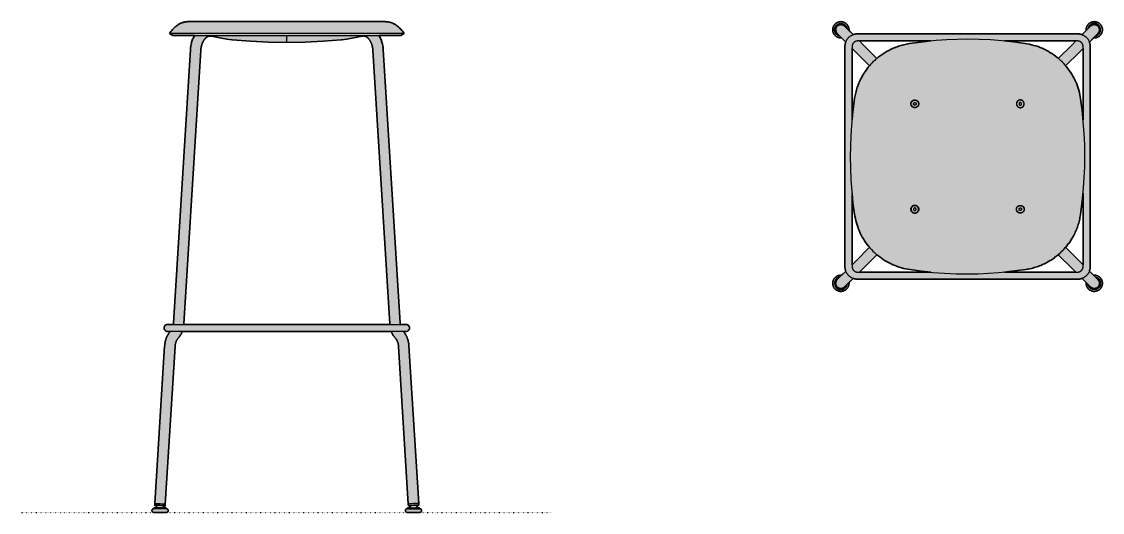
# Model space of a CAD drawing. Header units: millimetres. Extents: x 0 to 1659, y 0 to 753.
import ezdxf

# ---------------------------------------------------------------- set-up
doc = ezdxf.new("R2010")
doc.units = ezdxf.units.MM
doc.linetypes.add('Dots', pattern=[1, 0, -1])
doc.layers.add('Blocks', color=7, linetype='Continuous')
doc.layers.add('Blocks$Fill', color=7, linetype='Continuous', true_color=0xffffff)
for name, color, linetype, lineweight, true_color in [('Blocks$Inner', 7, 'Continuous', 25, 0x007f00), ('Blocks$Outline', 7, 'Continuous', 35, 0xff3f3f), ('Groud', 7, 'Dots', 25, 0x243775)]:
    doc.layers.add(name, color=color, linetype=linetype, lineweight=lineweight, true_color=true_color)

# ---------------------------------------------------------------- blocks, each defined once
blk = doc.blocks.new('Soft Edge 80 Barstool High Top')
at = {"layer": 'Blocks$Fill'}
h = blk.add_hatch(color=256, dxfattribs=at)
h.paths.add_polyline_path([(526.2, -211.1), (527, -211.1), (527.5, -211.1), (527.9, -211.1), (528.3, -211.1), (528.8, -211.2), (529.2, -211.2), (529.6, -211.3), (530.1, -211.4), (530.5, -211.5), (530.9, -211.6), (531.3, -211.7), (531.7, -211.9), (532.1, -212), (532.5, -212.2), (532.9, -212.4), (533.3, -212.6), (533.7, -212.8), (534, -213), (534.4, -213.3), (534.7, -213.5), (535.1, -213.8), (535.4, -214.1), (535.7, -214.4), (536.1, -214.7), (536.4, -215), (536.7, -215.3), (536.9, -215.6), (537.2, -215.9), (537.5, -216.3), (537.7, -216.7), (537.9, -217), (538.2, -217.4), (538.4, -217.8), (538.6, -218.2), (538.8, -218.5), (538.9, -218.9), (539.1, -219.3), (539.2, -219.8), (539.3, -220.2), (539.5, -220.6), (539.5, -221), (539.6, -221.4), (539.7, -221.9), (539.7, -222.3), (539.8, -222.7), (539.8, -223.2), (539.8, -223.6), (539.8, -224), (539.8, -224.5), (539.7, -224.9), (539.7, -225.3), (539.6, -225.7), (539.5, -226.2), (539.5, -226.6), (539.3, -227), (539.2, -227.4), (539.1, -227.8), (538.9, -228.2), (538.8, -228.6), (538.6, -229), (538.4, -229.4), (538.2, -229.8), (538, -230.1), (537.7, -230.5), (537.5, -230.9), (537.2, -231.2), (537, -231.6), (536.7, -231.9), (536.4, -232.2), (536.1, -232.5), (535.8, -232.8), (535.4, -233.1), (535.1, -233.4), (534.8, -233.6), (534.4, -233.9), (534.1, -234.1), (533.7, -234.3), (533.3, -234.6), (532.9, -234.8), (532.5, -234.9), (532.2, -235.1), (531.7, -235.3), (531.3, -235.4), (530.9, -235.6), (530.5, -235.7), (530.1, -235.8), (529.7, -235.9), (529.3, -235.9), (528.8, -236), (528.4, -236), (528, -236.1), (527.5, -236.1), (527.1, -236.1), (526.7, -236.1), (526.2, -236), (525.8, -236), (525.4, -235.9), (525, -235.9), (524.5, -235.8), (524.1, -235.7), (523.7, -235.6), (523.3, -235.4), (522.9, -235.3), (522.5, -235.1), (522.1, -234.9), (521.7, -234.8), (521.3, -234.6), (520.9, -234.3), (520.6, -234.1), (520.2, -233.9), (519.9, -233.6), (519.5, -233.4), (519.2, -233.1), (518.9, -232.8), (518.6, -232.5), (518.3, -232.2), (518, -231.9), (517.7, -231.6), (517.4, -231.2), (517.2, -230.9), (516.9, -230.5), (516.7, -230.1), (516.5, -229.8), (516.2, -229.4), (516.1, -229), (515.9, -228.6), (515.7, -228.2), (515.6, -227.8), (515.4, -227.4), (515.3, -227), (515.2, -226.6), (515.1, -226.2), (515, -225.7), (514.9, -225.3), (514.9, -224.9), (514.8, -224.5), (514.8, -224), (514.8, -223.6), (514.8, -223.2), (514.8, -222.8), (514.9, -222.4), (508.6, -216.1), (507.5, -216.5), (506.9, -216.7), (506.3, -216.9), (505.6, -217), (505, -217.1), (504.3, -217.2), (503.6, -217.3), (503, -217.4), (502.3, -217.4), (501.6, -217.4), (163.4, -217.4), (162.7, -217.4), (162.1, -217.3), (161.4, -217.2), (160.8, -217.1), (160.1, -217), (159.5, -216.9), (158.8, -216.7), (158.2, -216.5), (157.5, -216.3), (157.2, -216.1), (150.8, -222.4), (150.9, -223.2), (150.9, -223.6), (150.9, -224), (150.9, -224.5), (150.8, -224.9), (150.8, -225.3), (150.7, -225.7), (150.6, -226.2), (150.5, -226.6), (150.4, -227), (150.3, -227.4), (150.2, -227.8), (150, -228.2), (149.8, -228.6), (149.7, -229), (149.5, -229.4), (149.3, -229.8), (149, -230.1), (148.8, -230.5), (148.6, -230.9), (148.3, -231.2), (148, -231.6), (147.8, -231.9), (147.5, -232.2), (147.2, -232.5), (146.9, -232.8), (146.5, -233.1), (146.2, -233.4), (145.9, -233.6), (145.5, -233.9), (145.1, -234.1), (144.8, -234.3), (144.4, -234.6), (144, -234.8), (143.6, -234.9), (143.2, -235.1), (142.8, -235.3), (142.4, -235.4), (142, -235.6), (141.6, -235.7), (141.2, -235.8), (140.8, -235.9), (140.3, -235.9), (139.9, -236), (139.5, -236), (139, -236.1), (138.6, -236.1), (138.2, -236.1), (137.8, -236.1), (137.3, -236), (136.9, -236), (136.5, -235.9), (136, -235.9), (135.6, -235.8), (135.2, -235.7), (134.8, -235.6), (134.4, -235.4), (134, -235.3), (133.6, -235.1), (133.2, -234.9), (132.8, -234.8), (132.4, -234.6), (132, -234.3), (131.7, -234.1), (131.3, -233.9), (130.9, -233.6), (130.6, -233.4), (130.3, -233.1), (130, -232.8), (129.6, -232.5), (129.3, -232.2), (129, -231.9), (128.8, -231.6), (128.5, -231.2), (128.2, -230.9), (128, -230.5), (127.8, -230.1), (127.5, -229.8), (127.3, -229.4), (127.1, -229), (127, -228.6), (126.8, -228.2), (126.6, -227.8), (126.5, -227.4), (126.4, -227), (126.3, -226.6), (126.2, -226.2), (126.1, -225.7), (126, -225.3), (126, -224.9), (125.9, -224.5), (125.9, -224), (125.9, -223.6), (125.9, -223.2), (125.9, -222.7), (126, -222.3), (126, -221.9), (126.1, -221.4), (126.2, -221), (126.3, -220.6), (126.4, -220.2), (126.5, -219.8), (126.6, -219.3), (126.8, -218.9), (127, -218.5), (127.1, -218.2), (127.3, -217.8), (127.5, -217.4), (127.8, -217), (128, -216.7), (128.3, -216.3), (128.5, -215.9), (128.8, -215.6), (129.1, -215.3), (129.4, -215), (129.7, -214.7), (130, -214.4), (130.3, -214.1), (130.6, -213.8), (131, -213.5), (131.3, -213.3), (131.7, -213), (132.1, -212.8), (132.4, -212.6), (132.8, -212.4), (133.2, -212.2), (133.6, -212), (134, -211.9), (134.4, -211.7), (134.8, -211.6), (135.2, -211.5), (135.7, -211.4), (136.1, -211.3), (136.5, -211.2), (136.9, -211.2), (137.4, -211.1), (137.8, -211.1), (138.2, -211.1), (138.7, -211.1), (139.1, -211.1), (139.5, -211.1), (145.8, -204.8), (145.5, -203.8), (145.3, -203.2), (145.1, -202.5), (145, -201.9), (144.9, -201.2), (144.8, -200.6), (144.7, -199.9), (144.6, -199.2), (144.6, -198.6), (144.6, -197.9), (144.6, 140.3), (144.7, 141.7), (144.8, 142.3), (144.9, 143), (145, 143.6), (145.1, 144.3), (145.3, 144.9), (145.5, 145.6), (145.7, 146.2), (145.8, 146.6), (139.5, 152.9), (138.7, 152.9), (138.2, 152.9), (137.8, 152.9), (137.4, 152.9), (136.9, 152.9), (136.5, 153), (136.1, 153.1), (135.7, 153.2), (135.2, 153.3), (134.8, 153.4), (134.4, 153.5), (134, 153.7), (133.6, 153.8), (133.2, 154), (132.8, 154.2), (132.4, 154.4), (132.1, 154.6), (131.7, 154.8), (131.3, 155), (131, 155.3), (130.6, 155.6), (130.3, 155.8), (130, 156.1), (129.7, 156.4), (129.4, 156.7), (129.1, 157), (128.8, 157.4), (128.5, 157.7), (128.3, 158.1), (128, 158.4), (127.8, 158.8), (127.5, 159.2), (127.3, 159.5), (127.1, 159.9), (127, 160.3), (126.8, 160.7), (126.6, 161.1), (126.5, 161.5), (126.4, 161.9), (126.3, 162.4), (126.2, 162.8), (126.1, 163.2), (126, 163.6), (126, 164.1), (125.9, 164.5), (125.9, 164.9), (125.9, 165.4), (125.9, 165.8), (125.9, 166.2), (126, 166.6), (126, 167.1), (126.1, 167.5), (126.2, 167.9), (126.3, 168.3), (126.4, 168.8), (126.5, 169.2), (126.6, 169.6), (126.8, 170), (127, 170.4), (127.1, 170.8), (127.3, 171.2), (127.5, 171.5), (127.8, 171.9), (128, 172.3), (128.2, 172.6), (128.5, 173), (128.8, 173.3), (129, 173.6), (129.3, 174), (129.6, 174.3), (130, 174.6), (130.3, 174.9), (130.6, 175.1), (130.9, 175.4), (131.3, 175.6), (131.7, 175.9), (132, 176.1), (132.4, 176.3), (132.8, 176.5), (133.2, 176.7), (133.6, 176.9), (134, 177), (134.4, 177.2), (134.8, 177.3), (135.2, 177.4), (135.6, 177.5), (136, 177.6), (136.5, 177.7), (136.9, 177.8), (137.3, 177.8), (137.8, 177.8), (138.2, 177.9), (138.6, 177.9), (139, 177.8), (139.5, 177.8), (139.9, 177.8), (140.3, 177.7), (140.8, 177.6), (141.2, 177.5), (141.6, 177.4), (142, 177.3), (142.4, 177.2), (142.8, 177), (143.2, 176.9), (143.6, 176.7), (144, 176.5), (144.4, 176.3), (144.8, 176.1), (145.1, 175.9), (145.5, 175.6), (145.9, 175.4), (146.2, 175.1), (146.5, 174.9), (146.9, 174.6), (147.2, 174.3), (147.5, 174), (147.8, 173.6), (148, 173.3), (148.3, 173), (148.6, 172.6), (148.8, 172.3), (149, 171.9), (149.3, 171.5), (149.5, 171.2), (149.7, 170.8), (149.8, 170.4), (150, 170), (150.2, 169.6), (150.3, 169.2), (150.4, 168.8), (150.5, 168.3), (150.6, 167.9), (150.7, 167.5), (150.8, 167.1), (150.8, 166.6), (150.9, 166.2), (150.9, 165.8), (150.9, 165.4), (150.9, 165), (150.9, 164.6), (150.8, 164.2), (157.2, 157.9), (158.2, 158.3), (158.8, 158.4), (159.5, 158.6), (160.1, 158.8), (160.8, 158.9), (161.4, 159), (162.1, 159.1), (162.7, 159.1), (163.4, 159.2), (164.1, 159.2), (502.3, 159.2), (503, 159.1), (503.6, 159.1), (504.3, 159), (505, 158.9), (505.6, 158.8), (506.3, 158.6), (506.9, 158.4), (507.5, 158.3), (508.2, 158), (508.6, 157.9), (514.9, 164.2), (514.8, 165), (514.8, 165.4), (514.8, 165.8), (514.8, 166.2), (514.9, 166.6), (514.9, 167.1), (515, 167.5), (515.1, 167.9), (515.2, 168.3), (515.3, 168.8), (515.4, 169.2), (515.6, 169.6), (515.7, 170), (515.9, 170.4), (516.1, 170.8), (516.2, 171.2), (516.5, 171.5), (516.7, 171.9), (516.9, 172.3), (517.2, 172.6), (517.4, 173), (517.7, 173.3), (518, 173.6), (518.3, 174), (518.6, 174.3), (518.9, 174.6), (519.2, 174.9), (519.5, 175.1), (519.9, 175.4), (520.2, 175.6), (520.6, 175.9), (520.9, 176.1), (521.3, 176.3), (521.7, 176.5), (522.1, 176.7), (522.5, 176.9), (522.9, 177), (523.3, 177.2), (523.7, 177.3), (524.1, 177.4), (524.5, 177.5), (525, 177.6), (525.4, 177.7), (525.8, 177.8), (526.2, 177.8), (526.7, 177.8), (527.1, 177.9), (527.5, 177.9), (528, 177.8), (528.4, 177.8), (528.8, 177.8), (529.3, 177.7), (529.7, 177.6), (530.1, 177.5), (530.5, 177.4), (530.9, 177.3), (531.3, 177.2), (531.7, 177), (532.2, 176.9), (532.5, 176.7), (532.9, 176.5), (533.3, 176.3), (533.7, 176.1), (534.1, 175.9), (534.4, 175.6), (534.8, 175.4), (535.1, 175.1), (535.4, 174.9), (535.8, 174.6), (536.1, 174.3), (536.4, 174), (536.7, 173.6), (537, 173.3), (537.2, 173), (537.5, 172.6), (537.7, 172.3), (538, 171.9), (538.2, 171.5), (538.4, 171.2), (538.6, 170.8), (538.8, 170.4), (538.9, 170), (539.1, 169.6), (539.2, 169.2), (539.3, 168.8), (539.5, 168.3), (539.5, 167.9), (539.6, 167.5), (539.7, 167.1), (539.7, 166.6), (539.8, 166.2), (539.8, 165.8), (539.8, 165.4), (539.8, 164.9), (539.8, 164.5), (539.7, 164.1), (539.7, 163.6), (539.6, 163.2), (539.5, 162.8), (539.5, 162.4), (539.3, 161.9), (539.2, 161.5), (539.1, 161.1), (538.9, 160.7), (538.8, 160.3), (538.6, 159.9), (538.4, 159.5), (538.2, 159.2), (537.9, 158.8), (537.7, 158.4), (537.5, 158.1), (537.2, 157.7), (536.9, 157.4), (536.7, 157), (536.4, 156.7), (536.1, 156.4), (535.7, 156.1), (535.4, 155.8), (535.1, 155.6), (534.7, 155.3), (534.4, 155), (534, 154.8), (533.7, 154.6), (533.3, 154.4), (532.9, 154.2), (532.5, 154), (532.1, 153.8), (531.7, 153.7), (531.3, 153.5), (530.9, 153.4), (530.5, 153.3), (530.1, 153.2), (529.6, 153.1), (529.2, 153), (528.8, 152.9), (528.3, 152.9), (527.9, 152.9), (527.5, 152.9), (527, 152.9), (526.6, 152.9), (526.2, 152.9), (519.9, 146.6), (520.2, 145.6), (520.4, 144.9), (520.6, 144.3), (520.7, 143.6), (520.9, 143), (521, 142.3), (521, 141.7), (521.1, 141), (521.1, 140.3), (521.1, 139.7), (521.1, -198.6), (521.1, -199.2), (521, -199.9), (521, -200.6), (520.9, -201.2), (520.7, -201.9), (520.6, -202.5), (520.4, -203.2), (520.2, -203.8), (520, -204.4), (519.9, -204.8)], flags=0)
h.paths.add_polyline_path([(483.4, 110.1), (486.9, 105.8), (488.9, 103), (490.9, 100.2), (492.7, 97.4), (494.4, 94.4), (496, 91.4), (497.5, 88.4), (498.9, 85.3), (500.3, 82.2), (501.5, 79), (502.5, 75.8), (503.5, 72.5), (504.4, 69.2), (505.1, 65.9), (505.8, 62.6), (506.3, 59.2), (508.7, 41.6), (510.1, 27.4), (510.1, 136.9)], flags=0)
h.paths.add_polyline_path([(389.4, 148.2), (421.2, 144.3), (424.5, 143.8), (427.9, 143.2), (431.2, 142.4), (434.5, 141.5), (437.7, 140.6), (441, 139.5), (444.1, 138.3), (447.3, 137), (450.4, 135.6), (453.4, 134), (456.4, 132.4), (459.3, 130.7), (462.2, 128.9), (465, 127), (467.8, 125), (470.4, 122.9), (472.1, 121.4), (498.8, 148.2)], flags=0)
h.paths.add_polyline_path([(193.6, 121.4), (195.8, 123.3), (197.2, 124.4), (198.7, 125.5), (200.2, 126.6), (201.7, 127.6), (203.2, 128.6), (204.7, 129.6), (206.2, 130.6), (207.8, 131.5), (209.4, 132.5), (211, 133.3), (212.9, 134.3), (214.8, 135.3), (216.7, 136.2), (218.6, 137.1), (220.6, 137.9), (222.6, 138.7), (224.6, 139.4), (226.6, 140.1), (228.7, 140.8), (230.7, 141.4), (232.8, 142), (234.9, 142.5), (237.1, 143), (239.2, 143.4), (241.4, 143.8), (243.5, 144.2), (256.3, 146), (269, 147.5), (276.4, 148.2), (166.9, 148.2)], flags=0)
h.paths.add_polyline_path([(155.6, 27.3), (157.8, 47.5), (159.5, 60.2), (159.9, 62.4), (160.3, 64.5), (160.7, 66.7), (161.2, 68.8), (161.8, 70.9), (162.3, 73), (163, 75.1), (163.6, 77.1), (164.3, 79.1), (165.1, 81.2), (165.9, 83.1), (166.7, 85.1), (167.6, 87.1), (168.5, 89), (169.4, 90.9), (170.4, 92.8), (171.3, 94.4), (172.2, 95.9), (173.1, 97.5), (174.1, 99.1), (175.1, 100.6), (176.1, 102.1), (177.2, 103.6), (178.2, 105), (179.3, 106.5), (180.5, 107.9), (181.6, 109.3), (182.3, 110.1), (155.6, 136.9)], flags=0)
h.paths.add_polyline_path([(182.3, -168.4), (178.8, -164), (176.8, -161.3), (174.9, -158.5), (173, -155.6), (171.3, -152.7), (169.7, -149.7), (168.2, -146.6), (166.8, -143.5), (165.5, -140.4), (164.3, -137.2), (163.2, -134), (162.2, -130.7), (161.3, -127.4), (160.6, -124.1), (159.9, -120.8), (159.4, -117.4), (157, -99.9), (155.6, -85.7), (155.6, -195.1)], flags=0)
h.paths.add_polyline_path([(276.3, -206.4), (244.5, -202.6), (241.2, -202.1), (237.8, -201.4), (234.5, -200.7), (231.2, -199.8), (228, -198.8), (224.8, -197.7), (221.6, -196.5), (218.4, -195.2), (215.4, -193.8), (212.3, -192.3), (209.3, -190.7), (206.4, -188.9), (203.5, -187.1), (200.7, -185.2), (198, -183.2), (195.3, -181.1), (193.6, -179.7), (166.9, -206.4)], flags=0)
h.paths.add_polyline_path([(510.1, -85.6), (507.9, -105.7), (506.2, -118.4), (505.8, -120.6), (505.4, -122.8), (505, -124.9), (504.5, -127), (504, -129.1), (503.4, -131.2), (502.8, -133.3), (502.1, -135.3), (501.4, -137.4), (500.7, -139.4), (499.9, -141.4), (499, -143.3), (498.2, -145.3), (497.3, -147.2), (496.3, -149.1), (495.3, -151), (494.4, -152.6), (493.5, -154.2), (492.6, -155.7), (491.6, -157.3), (490.6, -158.8), (489.6, -160.3), (488.6, -161.8), (487.5, -163.3), (486.4, -164.7), (485.3, -166.2), (484.1, -167.6), (483.4, -168.4), (510.1, -195.1)], flags=0)
h.paths.add_polyline_path([(472.1, -179.7), (469.9, -181.5), (468.5, -182.6), (467, -183.7), (465.6, -184.8), (464.1, -185.9), (462.6, -186.9), (461, -187.9), (459.5, -188.8), (457.9, -189.8), (456.3, -190.7), (454.7, -191.6), (452.9, -192.6), (451, -193.5), (449, -194.4), (447.1, -195.3), (445.1, -196.1), (443.1, -196.9), (441.1, -197.7), (439.1, -198.4), (437, -199), (435, -199.6), (432.9, -200.2), (430.8, -200.8), (428.6, -201.2), (426.5, -201.7), (424.3, -202.1), (422.2, -202.4), (409.5, -204.2), (396.7, -205.7), (389.3, -206.4), (498.8, -206.4)], flags=0)
at = {"layer": 'Blocks$Inner'}
for p, q in [((144, 171), (157.2, 157.9)), ((145.8, 146.6), (132.7, 159.7)), ((155.6, 139.7), (155.6, 27.3)), ((276.4, 148.2), (164.1, 148.2)), ((172.5, 142.5), (193.6, 121.4)), ((501.6, 148.2), (389.4, 148.2)), ((472.1, 121.4), (493.2, 142.5)), ((510.1, 27.4), (510.1, 139.7)), ((182.3, 110.1), (161.2, 131.2)), ((504.5, 131.2), (483.4, 110.1)), ((155.6, -85.7), (155.6, -197.9)), ((510.1, -197.9), (510.1, -85.6)), ((161.2, -189.4), (182.3, -168.4)), ((193.6, -179.7), (172.5, -200.7)), ((493.2, -200.7), (472.1, -179.7)), ((483.4, -168.4), (504.5, -189.4)), ((145.8, -204.8), (132.7, -217.9)), ((164.1, -206.4), (276.3, -206.4)), ((389.3, -206.4), (501.6, -206.4)), ((533, -217.9), (519.9, -204.8)), ((144, -229.2), (157.2, -216.1)), ((508.6, -216.1), (521.7, -229.2))]:
    blk.add_line(p, q, dxfattribs=at)
for points in [[(150.8, 164.2), (150.9, 164.6), (150.9, 165), (150.9, 165.4), (150.9, 165.8), (150.9, 166.2), (150.8, 166.6), (150.8, 167.1), (150.7, 167.5), (150.6, 167.9), (150.5, 168.3), (150.4, 168.8), (150.3, 169.2), (150.2, 169.6), (150, 170), (149.8, 170.4), (149.7, 170.8), (149.5, 171.2), (149.3, 171.5), (149, 171.9), (148.8, 172.3), (148.6, 172.6), (148.3, 173), (148, 173.3), (147.8, 173.6), (147.5, 174), (147.2, 174.3), (146.9, 174.6), (146.5, 174.9), (146.2, 175.1), (145.9, 175.4), (145.5, 175.6), (145.1, 175.9), (144.8, 176.1), (144.4, 176.3), (144, 176.5), (143.6, 176.7), (143.2, 176.9), (142.8, 177), (142.4, 177.2), (142, 177.3), (141.6, 177.4), (141.2, 177.5), (140.8, 177.6), (140.3, 177.7), (139.9, 177.8), (139.5, 177.8), (139, 177.8), (138.6, 177.9), (138.2, 177.9), (137.8, 177.8), (137.3, 177.8), (136.9, 177.8), (136.5, 177.7), (136, 177.6), (135.6, 177.5), (135.2, 177.4), (134.8, 177.3), (134.4, 177.2), (134, 177), (133.6, 176.9), (133.2, 176.7), (132.8, 176.5), (132.4, 176.3), (132, 176.1), (131.7, 175.9), (131.3, 175.6), (130.9, 175.4), (130.6, 175.1), (130.3, 174.9), (130, 174.6), (129.6, 174.3), (129.3, 174), (129, 173.6), (128.8, 173.3), (128.5, 173), (128.2, 172.6), (128, 172.3), (127.8, 171.9), (127.5, 171.5), (127.3, 171.2), (127.1, 170.8), (127, 170.4), (126.8, 170), (126.6, 169.6), (126.5, 169.2), (126.4, 168.8), (126.3, 168.3), (126.2, 167.9), (126.1, 167.5), (126, 167.1), (126, 166.6), (125.9, 166.2), (125.9, 165.8), (125.9, 165.4), (125.9, 164.9), (125.9, 164.5), (126, 164.1), (126, 163.6), (126.1, 163.2), (126.2, 162.8), (126.3, 162.4), (126.4, 161.9), (126.5, 161.5), (126.6, 161.1), (126.8, 160.7), (127, 160.3), (127.1, 159.9), (127.3, 159.5), (127.5, 159.2), (127.8, 158.8), (128, 158.4), (128.3, 158.1), (128.5, 157.7), (128.8, 157.4), (129.1, 157), (129.4, 156.7), (129.7, 156.4), (130, 156.1), (130.3, 155.8), (130.6, 155.6), (131, 155.3), (131.3, 155), (131.7, 154.8), (132.1, 154.6), (132.4, 154.4), (132.8, 154.2), (133.2, 154), (133.6, 153.8), (134, 153.7), (134.4, 153.5), (134.8, 153.4), (135.2, 153.3), (135.7, 153.2), (136.1, 153.1), (136.5, 153), (136.9, 152.9), (137.4, 152.9), (137.8, 152.9), (138.2, 152.9), (138.7, 152.9), (139.1, 152.9), (139.5, 152.9)], [(136.7, 155.8), (136.4, 155.8), (136, 155.9), (135.7, 156), (135.4, 156.1), (135, 156.2), (134.7, 156.3), (134.4, 156.5), (134.1, 156.6), (133.8, 156.8), (133.5, 156.9), (133.2, 157.1), (132.9, 157.3), (132.7, 157.5), (132.4, 157.7), (132.1, 157.9), (131.9, 158.1), (131.6, 158.4), (131.4, 158.6), (131.1, 158.8), (130.9, 159.1), (130.7, 159.4), (130.5, 159.6), (130.3, 159.9), (130.1, 160.2), (130, 160.5), (129.8, 160.8), (129.6, 161.1), (129.5, 161.4), (129.4, 161.7), (129.2, 162), (129.1, 162.3), (129, 162.7), (128.9, 163), (128.9, 163.3), (128.8, 163.7), (128.7, 164), (128.7, 164.3), (128.7, 164.7), (128.7, 165), (128.7, 165.4), (128.7, 165.7), (128.7, 166), (128.7, 166.4), (128.7, 166.7), (128.8, 167), (128.9, 167.4), (128.9, 167.7), (129, 168), (129.1, 168.4), (129.2, 168.7), (129.4, 169), (129.5, 169.3), (129.6, 169.6), (129.8, 169.9), (130, 170.2), (130.1, 170.5), (130.3, 170.8), (130.5, 171.1), (130.7, 171.4), (130.9, 171.6), (131.2, 171.9), (131.4, 172.1), (131.6, 172.4), (131.9, 172.6), (132.1, 172.8), (132.4, 173), (132.7, 173.2), (132.9, 173.4), (133.2, 173.6), (133.5, 173.8), (133.8, 174), (134.1, 174.1), (134.4, 174.3), (134.7, 174.4), (135.1, 174.5), (135.4, 174.6), (135.7, 174.7), (136, 174.8), (136.4, 174.9), (136.7, 175), (137, 175), (137.4, 175.1), (137.7, 175.1), (138, 175.1), (138.4, 175.1), (138.7, 175.1), (139.1, 175.1), (139.4, 175.1), (139.7, 175), (140.1, 175), (140.4, 174.9), (140.7, 174.8), (141.1, 174.7), (141.4, 174.6), (141.7, 174.5), (142, 174.4), (142.4, 174.3), (142.7, 174.1), (143, 174), (143.3, 173.8), (143.6, 173.6), (143.8, 173.4), (144.1, 173.3), (144.4, 173), (144.7, 172.8), (144.9, 172.6), (145.2, 172.4), (145.4, 172.1), (145.6, 171.9), (145.9, 171.6), (146.1, 171.4), (146.3, 171.1), (146.5, 170.8), (146.7, 170.5), (146.8, 170.2), (147, 170), (147.2, 169.6), (147.3, 169.3), (147.4, 169), (147.6, 168.7), (147.7, 168.4), (147.8, 168.1), (147.9, 167.7), (147.9, 167.4), (148, 167.1)], [(147, 168.1), (146.9, 168.4), (146.8, 168.7), (146.6, 169), (146.5, 169.2), (146.4, 169.5), (146.2, 169.8), (146.1, 170), (145.9, 170.3), (145.7, 170.6), (145.6, 170.8), (145.4, 171), (145.2, 171.3), (145, 171.5), (144.8, 171.7), (144.5, 171.9), (144.3, 172.1), (144.1, 172.3), (143.8, 172.5), (143.6, 172.7), (143.3, 172.9), (143.1, 173), (142.8, 173.2), (142.5, 173.3), (142.3, 173.5), (142, 173.6), (141.7, 173.7), (141.4, 173.8), (141.1, 173.9), (140.8, 174), (140.5, 174.1), (140.2, 174.2), (139.9, 174.2), (139.6, 174.3), (139.3, 174.3), (139, 174.3), (138.7, 174.3), (138.4, 174.4), (138.4, 174.6), (138.1, 174.6), (137.8, 174.6), (137.4, 174.6), (137.1, 174.5), (136.8, 174.5), (136.5, 174.4), (136.2, 174.3), (135.9, 174.3), (135.6, 174.2), (135.2, 174.1), (134.9, 174), (134.6, 173.8), (134.4, 173.7), (134.1, 173.5), (133.8, 173.4), (133.5, 173.2), (133.2, 173), (133, 172.9), (132.7, 172.7), (132.5, 172.5), (132.2, 172.3), (132, 172), (131.8, 171.8), (131.5, 171.6), (131.3, 171.3), (131.1, 171.1), (130.9, 170.8), (130.7, 170.6), (130.6, 170.3), (130.4, 170), (130.2, 169.7), (130.1, 169.5), (130, 169.2), (129.8, 168.9), (129.7, 168.6), (129.6, 168.3), (129.5, 168), (129.4, 167.6), (129.4, 167.3), (129.3, 167), (129.2, 166.7), (129.2, 166.4), (129.2, 166.1), (129.1, 165.7), (129.1, 165.4), (129.1, 165.1), (129.2, 164.8), (129.2, 164.5), (129.2, 164.1), (129.3, 163.8), (129.3, 163.5), (129.4, 163.2), (129.5, 162.9), (129.6, 162.6), (129.7, 162.3), (129.8, 162), (129.9, 161.7), (130, 161.4), (130.2, 161.1), (130.3, 160.8), (130.5, 160.5), (130.7, 160.2), (130.9, 160), (131, 159.7), (131.2, 159.5), (131.5, 159.2), (131.7, 159), (131.9, 158.8), (132.1, 158.5), (132.4, 158.3), (132.6, 158.1), (132.9, 157.9), (133.1, 157.7), (133.4, 157.6), (133.7, 157.4), (134, 157.2), (134.2, 157.1), (134.5, 156.9), (134.8, 156.8), (135.1, 156.7), (135.4, 156.6), (135.7, 156.5), (136, 156.4)], [(135.7, 156.8), (135.4, 156.9), (135.1, 157), (134.8, 157.1), (134.5, 157.2), (134.2, 157.4), (134, 157.5), (133.7, 157.7), (133.4, 157.9), (133.2, 158), (132.9, 158.2), (132.7, 158.4), (132.4, 158.6), (132.2, 158.8), (132, 159), (131.8, 159.3), (131.6, 159.5), (131.4, 159.7), (131.2, 160), (131, 160.2), (130.8, 160.5), (130.7, 160.8), (130.5, 161), (130.4, 161.3), (130.2, 161.6), (130.1, 161.9), (130, 162.2), (129.9, 162.4), (129.8, 162.7), (129.7, 163), (129.6, 163.3), (129.6, 163.6), (129.5, 164), (129.5, 164.3), (129.4, 164.6), (129.4, 164.9), (129.4, 165.2), (129.4, 165.5), (129.4, 165.8), (129.4, 166.1), (129.5, 166.4), (129.5, 166.7), (129.6, 167), (129.6, 167.4), (129.7, 167.7), (129.8, 168), (129.9, 168.2), (130, 168.5), (130.1, 168.8), (130.2, 169.1), (130.4, 169.4), (130.5, 169.7), (130.7, 169.9), (130.8, 170.2), (131, 170.5), (131.2, 170.7), (131.4, 171), (131.6, 171.2), (131.8, 171.4), (132, 171.7), (132.2, 171.9), (132.4, 172.1), (132.7, 172.3), (132.9, 172.5), (133.2, 172.7), (133.4, 172.8), (133.7, 173), (133.9, 173.2), (134.2, 173.3), (134.5, 173.5), (134.8, 173.6), (135.1, 173.7), (135.4, 173.8), (135.6, 173.9), (135.9, 174), (136.2, 174.1), (136.5, 174.2), (136.9, 174.2), (137.2, 174.3), (137.5, 174.3), (137.8, 174.3), (138.1, 174.3), (138.4, 174.4)], [(138.4, 173.3), (138.3, 173.5), (138, 173.5), (137.7, 173.5), (137.4, 173.4), (137.2, 173.4), (136.9, 173.4), (136.6, 173.3), (136.3, 173.3), (136.1, 173.2), (135.8, 173.1), (135.6, 173), (135.3, 172.9), (135, 172.8), (134.8, 172.7), (134.5, 172.6), (134.3, 172.4), (134.1, 172.3), (133.8, 172.1), (133.6, 172), (133.4, 171.8), (133.2, 171.6), (133, 171.5), (132.8, 171.3), (132.6, 171.1), (132.4, 170.9), (132.2, 170.7), (132, 170.5), (131.8, 170.2), (131.7, 170), (131.5, 169.8), (131.4, 169.5), (131.2, 169.3), (131.1, 169.1), (131, 168.8), (130.9, 168.6), (130.8, 168.3), (130.7, 168), (130.6, 167.8), (130.5, 167.5), (130.5, 167.2), (130.4, 167), (130.4, 166.7), (130.3, 166.4), (130.3, 166.1), (130.3, 165.9), (130.3, 165.6), (130.3, 165.3), (130.3, 165), (130.3, 164.8), (130.3, 164.5), (130.4, 164.2), (130.4, 163.9), (130.5, 163.7), (130.5, 163.4), (130.6, 163.1), (130.7, 162.9), (130.8, 162.6), (130.9, 162.4), (131, 162.1), (131.1, 161.9), (131.3, 161.6), (131.4, 161.4), (131.6, 161.1), (131.7, 160.9), (131.9, 160.7), (132, 160.5), (132.2, 160.3), (132.4, 160), (132.6, 159.8)], [(132.7, 159.7), (132.5, 159.9), (132.4, 160.1), (132.2, 160.3), (132, 160.5), (131.8, 160.8), (131.7, 161), (131.5, 161.2), (131.4, 161.5), (131.3, 161.7), (131.1, 162), (131, 162.2), (130.9, 162.5), (130.8, 162.7), (130.8, 163), (130.7, 163.3), (130.6, 163.5), (130.6, 163.8), (130.5, 164.1), (130.5, 164.4), (130.4, 164.6), (130.4, 164.9), (130.4, 165.2), (130.4, 165.5), (130.4, 165.8), (130.4, 166), (130.5, 166.3), (130.5, 166.6), (130.6, 166.9), (130.6, 167.1), (130.7, 167.4), (130.8, 167.7), (130.8, 167.9), (130.9, 168.2), (131, 168.5), (131.2, 168.7), (131.3, 169), (131.4, 169.2), (131.6, 169.5), (131.7, 169.7), (131.9, 169.9), (132, 170.1), (132.2, 170.4), (132.4, 170.6), (132.6, 170.8), (132.8, 171), (133, 171.2), (133.2, 171.4), (133.4, 171.5), (133.6, 171.7), (133.8, 171.9), (134.1, 172), (134.3, 172.2), (134.5, 172.3), (134.8, 172.5), (135, 172.6), (135.3, 172.7), (135.5, 172.8), (135.8, 172.9), (136.1, 173), (136.3, 173.1), (136.6, 173.1), (136.9, 173.2), (137.1, 173.2), (137.4, 173.3), (137.7, 173.3), (138, 173.3), (138.3, 173.3), (138.5, 173.3), (138.8, 173.3), (139.1, 173.3), (139.4, 173.3), (139.6, 173.2), (139.9, 173.2), (140.2, 173.1), (140.5, 173.1), (140.7, 173), (141, 172.9), (141.3, 172.8), (141.5, 172.7), (141.8, 172.6), (142, 172.5), (142.3, 172.3), (142.5, 172.2), (142.7, 172.1), (143, 171.9), (143.2, 171.7), (143.4, 171.6), (143.6, 171.4), (143.8, 171.2), (144, 171)], [(143.9, 171.2), (144.1, 171), (143.9, 171.2), (143.7, 171.4), (143.5, 171.6), (143.2, 171.7), (143, 171.9), (142.8, 172), (142.6, 172.2), (142.3, 172.3), (142.1, 172.4), (141.8, 172.6), (141.6, 172.7), (141.3, 172.8), (141.1, 172.9), (140.8, 173), (140.6, 173), (140.3, 173.1), (140, 173.2), (139.8, 173.2), (139.5, 173.3), (139.2, 173.3), (139, 173.3), (138.7, 173.3), (138.4, 173.3), (138.1, 173.3), (137.9, 173.3), (137.6, 173.3), (137.3, 173.3), (137, 173.2), (136.8, 173.2), (136.5, 173.1), (136.2, 173), (136, 172.9), (135.7, 172.9), (135.4, 172.8), (135.2, 172.6), (134.9, 172.5), (134.7, 172.4), (134.4, 172.3), (134.2, 172.1), (134, 172), (133.7, 171.8), (133.5, 171.7), (133.3, 171.5), (133.1, 171.3), (132.9, 171.1), (132.7, 170.9), (132.5, 170.7), (132.3, 170.5), (132.2, 170.3), (132, 170.1), (131.8, 169.9), (131.7, 169.6), (131.5, 169.4), (131.4, 169.1), (131.3, 168.9), (131.1, 168.7), (131, 168.4), (130.9, 168.1), (130.8, 167.9), (130.8, 167.6), (130.7, 167.3), (130.6, 167.1), (130.6, 166.8), (130.5, 166.5), (130.5, 166.3), (130.5, 166), (130.4, 165.7), (130.4, 165.4), (130.4, 165.2), (130.4, 164.9), (130.5, 164.6), (130.5, 164.3), (130.5, 164.1), (130.6, 163.8), (130.6, 163.5), (130.7, 163.2), (130.8, 163), (130.9, 162.7), (131, 162.5), (131.1, 162.2), (131.2, 161.9), (131.3, 161.7), (131.4, 161.5), (131.6, 161.2), (131.7, 161), (131.9, 160.8), (132, 160.5), (132.2, 160.3), (132.4, 160.1), (132.6, 159.9), (132.7, 159.7), (132.6, 159.8), (132.7, 159.8)], [(144, 171.1), (143.8, 171.3), (143.6, 171.5), (143.4, 171.6), (143.2, 171.8), (142.9, 172), (142.7, 172.1), (142.5, 172.3), (142.2, 172.4), (142, 172.6), (141.7, 172.7), (141.5, 172.8), (141.2, 172.9), (141, 173), (140.7, 173.1), (140.5, 173.2), (140.2, 173.3), (139.9, 173.3), (139.6, 173.4), (139.4, 173.4), (139.1, 173.4), (138.8, 173.5), (138.5, 173.5), (138.3, 173.5)], [(138.4, 174.6), (138.7, 174.6), (139, 174.6), (139.4, 174.6), (139.7, 174.5), (140, 174.5), (140.3, 174.4), (140.6, 174.3), (140.9, 174.3), (141.2, 174.2), (141.5, 174.1), (141.8, 174), (142.1, 173.8), (142.4, 173.7), (142.7, 173.6), (143, 173.4), (143.3, 173.2), (143.5, 173.1), (143.8, 172.9), (144.1, 172.7), (144.3, 172.5), (144.6, 172.3), (144.8, 172.1), (145, 171.8), (145.2, 171.6), (145.4, 171.4), (145.7, 171.1), (145.8, 170.9), (146, 170.6), (146.2, 170.3), (146.4, 170.1), (146.5, 169.8), (146.7, 169.5), (146.8, 169.2), (147, 168.9), (147.1, 168.6), (147.2, 168.3), (147.3, 168), (147.4, 167.7)], [(508.6, 157.9), (521.7, 171), (521.9, 171.2), (522.1, 171.4), (522.3, 171.6), (522.5, 171.7), (522.7, 171.9), (523, 172.1), (523.2, 172.2), (523.4, 172.3), (523.7, 172.5), (523.9, 172.6), (524.2, 172.7), (524.5, 172.8), (524.7, 172.9), (525, 173), (525.3, 173.1), (525.5, 173.1), (525.8, 173.2), (526.1, 173.2), (526.3, 173.3), (526.6, 173.3), (526.9, 173.3), (527.2, 173.3), (527.5, 173.3), (527.7, 173.3), (528, 173.3), (528.3, 173.3), (528.6, 173.2), (528.8, 173.2), (529.1, 173.1), (529.4, 173.1), (529.7, 173), (529.9, 172.9), (530.2, 172.8), (530.4, 172.7), (530.7, 172.6), (530.9, 172.5), (531.2, 172.3), (531.4, 172.2), (531.7, 172), (531.9, 171.9), (532.1, 171.7), (532.3, 171.5), (532.6, 171.4), (532.8, 171.2), (533, 171), (533.2, 170.8), (533.3, 170.6), (533.5, 170.4), (533.7, 170.1), (533.9, 169.9), (534, 169.7), (534.2, 169.5), (534.3, 169.2), (534.4, 169), (534.6, 168.7), (534.7, 168.5), (534.8, 168.2), (534.9, 167.9), (535, 167.7), (535, 167.4), (535.1, 167.1), (535.2, 166.9), (535.2, 166.6), (535.3, 166.3), (535.3, 166), (535.3, 165.8), (535.3, 165.5), (535.3, 165.2), (535.3, 164.9), (535.3, 164.6), (535.3, 164.4), (535.2, 164.1), (535.2, 163.8), (535.1, 163.5), (535, 163.3), (535, 163), (534.9, 162.7), (534.8, 162.5), (534.7, 162.2), (534.6, 162), (534.4, 161.7), (534.3, 161.5), (534.2, 161.2), (534, 161), (533.9, 160.8), (533.7, 160.5), (533.5, 160.3), (533.4, 160.1), (533.2, 159.9), (533, 159.7), (533.2, 159.9), (533.4, 160.1), (533.5, 160.3), (533.7, 160.5), (533.9, 160.8), (534, 161), (534.2, 161.2), (534.3, 161.5), (534.4, 161.7), (534.6, 162), (534.7, 162.2), (534.8, 162.5), (534.9, 162.7), (535, 163), (535, 163.3), (535.1, 163.5), (535.2, 163.8), (535.2, 164.1), (535.3, 164.4), (535.3, 164.6), (535.3, 164.9), (535.3, 165.2), (535.3, 165.5), (535.3, 165.8), (535.3, 166), (535.3, 166.3), (535.2, 166.6), (535.2, 166.9), (535.1, 167.1), (535, 167.4), (535, 167.7), (534.9, 167.9), (534.8, 168.2), (534.7, 168.5), (534.6, 168.7), (534.4, 169), (534.3, 169.2), (534.2, 169.5), (534, 169.7), (533.9, 169.9), (533.7, 170.1), (533.5, 170.4), (533.3, 170.6), (533.2, 170.8), (533, 171), (532.8, 171.2), (532.6, 171.4), (532.3, 171.5), (532.1, 171.7), (531.9, 171.9), (531.7, 172), (531.4, 172.2), (531.2, 172.3), (530.9, 172.5), (530.7, 172.6), (530.4, 172.7), (530.2, 172.8), (529.9, 172.9), (529.7, 173), (529.4, 173.1), (529.1, 173.1), (528.8, 173.2), (528.6, 173.2), (528.3, 173.3), (528, 173.3), (527.7, 173.3), (527.5, 173.3), (527.2, 173.3), (526.9, 173.3), (526.6, 173.3), (526.3, 173.3), (526.1, 173.2), (525.8, 173.2), (525.5, 173.1), (525.3, 173.1), (525, 173), (524.7, 172.9), (524.5, 172.8), (524.2, 172.7), (523.9, 172.6), (523.7, 172.5), (523.4, 172.3), (523.2, 172.2), (523, 172.1), (522.7, 171.9), (522.5, 171.7), (522.3, 171.6), (522.1, 171.4), (521.9, 171.2), (521.7, 171), (521.9, 171.2), (522.1, 171.4), (522.3, 171.6), (522.5, 171.7), (522.7, 171.9), (523, 172.1), (523.2, 172.2), (523.4, 172.3), (523.7, 172.5), (523.9, 172.6), (524.2, 172.7), (524.5, 172.8), (524.7, 172.9), (525, 173), (525.3, 173.1), (525.5, 173.1), (525.8, 173.2), (526.1, 173.2), (526.3, 173.3), (526.6, 173.3), (526.9, 173.3), (527.2, 173.3), (527.5, 173.3), (527.7, 173.3), (528, 173.3), (528.3, 173.3), (528.6, 173.2), (528.8, 173.2), (529.1, 173.1), (529.4, 173.1), (529.7, 173), (529.9, 172.9), (530.2, 172.8), (530.4, 172.7), (530.7, 172.6), (530.9, 172.5), (531.2, 172.3), (531.4, 172.2), (531.7, 172), (531.9, 171.9), (532.1, 171.7), (532.3, 171.5), (532.6, 171.4), (532.8, 171.2), (533, 171), (533.2, 170.8), (533.3, 170.6), (533.5, 170.4), (533.7, 170.1), (533.9, 169.9), (534, 169.7), (534.2, 169.5), (534.3, 169.2), (534.4, 169), (534.6, 168.7), (534.7, 168.5), (534.8, 168.2), (534.9, 167.9), (535, 167.7), (535, 167.4), (535.1, 167.1), (535.2, 166.9), (535.2, 166.6), (535.3, 166.3), (535.3, 166), (535.3, 165.8), (535.3, 165.5), (535.3, 165.2), (535.3, 164.9), (535.3, 164.6), (535.3, 164.4), (535.2, 164.1), (535.2, 163.8), (535.1, 163.5), (535, 163.3), (535, 163), (534.9, 162.7), (534.8, 162.5), (534.7, 162.2), (534.6, 162), (534.4, 161.7), (534.3, 161.5), (534.2, 161.2), (534, 161), (533.9, 160.8), (533.7, 160.5), (533.5, 160.3), (533.4, 160.1), (533.2, 159.9), (533, 159.7), (533.2, 159.9), (533.4, 160.1), (533.5, 160.3), (533.7, 160.5), (533.9, 160.8), (534, 161), (534.2, 161.2), (534.3, 161.5), (534.4, 161.7), (534.6, 162), (534.7, 162.2), (534.8, 162.5), (534.9, 162.7), (535, 163), (535, 163.3), (535.1, 163.5), (535.2, 163.8), (535.2, 164.1), (535.3, 164.4), (535.3, 164.6), (535.3, 164.9), (535.3, 165.2), (535.3, 165.5), (535.3, 165.8), (535.3, 166), (535.3, 166.3), (535.2, 166.6), (535.2, 166.9), (535.1, 167.1), (535, 167.4), (535, 167.7), (534.9, 167.9), (534.8, 168.2), (534.7, 168.5), (534.6, 168.7), (534.4, 169), (534.3, 169.2), (534.2, 169.5), (534, 169.7), (533.9, 169.9), (533.7, 170.1), (533.5, 170.4), (533.3, 170.6), (533.2, 170.8), (533, 171), (532.8, 171.2), (532.6, 171.4), (532.3, 171.5), (532.1, 171.7), (531.9, 171.9), (531.7, 172), (531.4, 172.2), (531.2, 172.3), (530.9, 172.5), (530.7, 172.6), (530.4, 172.7), (530.2, 172.8), (529.9, 172.9), (529.7, 173), (529.4, 173.1), (529.1, 173.1), (528.8, 173.2), (528.6, 173.2), (528.3, 173.3), (528, 173.3), (527.7, 173.3), (527.5, 173.3), (527.2, 173.3), (526.9, 173.3), (526.6, 173.3), (526.3, 173.3), (526.1, 173.2), (525.8, 173.2), (525.5, 173.1), (525.3, 173.1), (525, 173), (524.7, 172.9), (524.5, 172.8), (524.2, 172.7), (523.9, 172.6), (523.7, 172.5), (523.4, 172.3), (523.2, 172.2), (523, 172.1), (522.7, 171.9), (522.5, 171.7), (522.3, 171.6), (522.1, 171.4), (521.9, 171.2), (521.7, 171), (521.9, 171.2), (522.1, 171.4), (522.3, 171.6), (522.5, 171.7), (522.7, 171.9), (523, 172.1), (523.2, 172.2), (523.4, 172.3), (523.7, 172.5), (523.9, 172.6), (524.2, 172.7), (524.5, 172.8), (524.7, 172.9), (525, 173), (525.3, 173.1), (525.5, 173.1), (525.8, 173.2), (526.1, 173.2), (526.3, 173.3), (526.6, 173.3), (526.9, 173.3), (527.2, 173.3), (527.5, 173.3), (527.7, 173.3), (528, 173.3), (528.3, 173.3), (528.6, 173.2), (528.8, 173.2), (529.1, 173.1), (529.4, 173.1), (529.7, 173), (529.9, 172.9), (530.2, 172.8), (530.4, 172.7), (530.7, 172.6), (530.9, 172.5), (531.2, 172.3), (531.4, 172.2), (531.7, 172), (531.9, 171.9), (532.1, 171.7), (532.3, 171.5), (532.6, 171.4), (532.8, 171.2), (533, 171), (533.2, 170.8), (533.3, 170.6), (533.5, 170.4), (533.7, 170.1), (533.9, 169.9), (534, 169.7), (534.2, 169.5), (534.3, 169.2), (534.4, 169), (534.6, 168.7), (534.7, 168.5), (534.8, 168.2), (534.9, 167.9), (535, 167.7), (535, 167.4), (535.1, 167.1), (535.2, 166.9), (535.2, 166.6), (535.3, 166.3), (535.3, 166), (535.3, 165.8), (535.3, 165.5), (535.3, 165.2), (535.3, 164.9), (535.3, 164.6), (535.3, 164.4), (535.2, 164.1), (535.2, 163.8), (535.1, 163.5), (535, 163.3), (535, 163), (534.9, 162.7), (534.8, 162.5), (534.7, 162.2), (534.6, 162), (534.4, 161.7), (534.3, 161.5), (534.2, 161.2), (534, 161), (533.9, 160.8), (533.7, 160.5), (533.5, 160.3), (533.4, 160.1), (533.2, 159.9), (533, 159.7), (519.9, 146.6)], [(514.9, 164.2), (514.8, 164.6), (514.8, 165), (514.8, 165.4), (514.8, 165.8), (514.8, 166.2), (514.9, 166.6), (514.9, 167.1), (515, 167.5), (515.1, 167.9), (515.2, 168.3), (515.3, 168.8), (515.4, 169.2), (515.6, 169.6), (515.7, 170), (515.9, 170.4), (516.1, 170.8), (516.2, 171.2), (516.5, 171.5), (516.7, 171.9), (516.9, 172.3), (517.2, 172.6), (517.4, 173), (517.7, 173.3), (518, 173.6), (518.3, 174), (518.6, 174.3), (518.9, 174.6), (519.2, 174.9), (519.5, 175.1), (519.9, 175.4), (520.2, 175.6), (520.6, 175.9), (520.9, 176.1), (521.3, 176.3), (521.7, 176.5), (522.1, 176.7), (522.5, 176.9), (522.9, 177), (523.3, 177.2), (523.7, 177.3), (524.1, 177.4), (524.5, 177.5), (525, 177.6), (525.4, 177.7), (525.8, 177.8), (526.2, 177.8), (526.7, 177.8), (527.1, 177.9), (527.5, 177.9), (528, 177.8), (528.4, 177.8), (528.8, 177.8), (529.3, 177.7), (529.7, 177.6), (530.1, 177.5), (530.5, 177.4), (530.9, 177.3), (531.3, 177.2), (531.7, 177), (532.2, 176.9), (532.5, 176.7), (532.9, 176.5), (533.3, 176.3), (533.7, 176.1), (534.1, 175.9), (534.4, 175.6), (534.8, 175.4), (535.1, 175.1), (535.4, 174.9), (535.8, 174.6), (536.1, 174.3), (536.4, 174), (536.7, 173.6), (537, 173.3), (537.2, 173), (537.5, 172.6), (537.7, 172.3), (538, 171.9), (538.2, 171.5), (538.4, 171.2), (538.6, 170.8), (538.8, 170.4), (538.9, 170), (539.1, 169.6), (539.2, 169.2), (539.3, 168.8), (539.5, 168.3), (539.5, 167.9), (539.6, 167.5), (539.7, 167.1), (539.7, 166.6), (539.8, 166.2), (539.8, 165.8), (539.8, 165.4), (539.8, 164.9), (539.8, 164.5), (539.7, 164.1), (539.7, 163.6), (539.6, 163.2), (539.5, 162.8), (539.5, 162.4), (539.3, 161.9), (539.2, 161.5), (539.1, 161.1), (538.9, 160.7), (538.8, 160.3), (538.6, 159.9), (538.4, 159.5), (538.2, 159.2), (537.9, 158.8), (537.7, 158.4), (537.5, 158.1), (537.2, 157.7), (536.9, 157.4), (536.7, 157), (536.4, 156.7), (536.1, 156.4), (535.7, 156.1), (535.4, 155.8), (535.1, 155.6), (534.7, 155.3), (534.4, 155), (534, 154.8), (533.7, 154.6), (533.3, 154.4), (532.9, 154.2), (532.5, 154), (532.1, 153.8), (531.7, 153.7), (531.3, 153.5), (530.9, 153.4), (530.5, 153.3), (530.1, 153.2), (529.6, 153.1), (529.2, 153), (528.8, 152.9), (528.3, 152.9), (527.9, 152.9), (527.5, 152.9), (527, 152.9), (526.6, 152.9), (526.2, 152.9)], [(529, 155.8), (529.4, 155.8), (529.7, 155.9), (530, 156), (530.3, 156.1), (530.7, 156.2), (531, 156.3), (531.3, 156.5), (531.6, 156.6), (531.9, 156.8), (532.2, 156.9), (532.5, 157.1), (532.8, 157.3), (533.1, 157.5), (533.3, 157.7), (533.6, 157.9), (533.9, 158.1), (534.1, 158.4), (534.3, 158.6), (534.6, 158.8), (534.8, 159.1), (535, 159.4), (535.2, 159.6), (535.4, 159.9), (535.6, 160.2), (535.8, 160.5), (535.9, 160.8), (536.1, 161.1), (536.2, 161.4), (536.4, 161.7), (536.5, 162), (536.6, 162.3), (536.7, 162.7), (536.8, 163), (536.9, 163.3), (536.9, 163.7), (537, 164), (537, 164.3), (537, 164.7), (537.1, 165), (537.1, 165.4), (537.1, 165.7), (537, 166), (537, 166.4), (537, 166.7), (536.9, 167), (536.9, 167.4), (536.8, 167.7), (536.7, 168), (536.6, 168.4), (536.5, 168.7), (536.4, 169), (536.2, 169.3), (536.1, 169.6), (535.9, 169.9), (535.8, 170.2), (535.6, 170.5), (535.4, 170.8), (535.2, 171.1), (535, 171.4), (534.8, 171.6), (534.6, 171.9), (534.3, 172.1), (534.1, 172.4), (533.8, 172.6), (533.6, 172.8), (533.3, 173), (533.1, 173.2), (532.8, 173.4), (532.5, 173.6), (532.2, 173.8), (531.9, 174), (531.6, 174.1), (531.3, 174.3), (531, 174.4), (530.7, 174.5), (530.3, 174.6), (530, 174.7), (529.7, 174.8), (529.4, 174.9), (529, 175), (528.7, 175), (528.3, 175.1), (528, 175.1), (527.7, 175.1), (527.3, 175.1), (527, 175.1), (526.6, 175.1), (526.3, 175.1), (526, 175), (525.6, 175), (525.3, 174.9), (525, 174.8), (524.6, 174.7), (524.3, 174.6), (524, 174.5), (523.7, 174.4), (523.4, 174.3), (523.1, 174.1), (522.8, 174), (522.5, 173.8), (522.2, 173.6), (521.9, 173.4), (521.6, 173.3), (521.3, 173), (521.1, 172.8), (520.8, 172.6), (520.6, 172.4), (520.3, 172.1), (520.1, 171.9), (519.9, 171.6), (519.6, 171.4), (519.4, 171.1), (519.2, 170.8), (519.1, 170.5), (518.9, 170.2), (518.7, 170), (518.6, 169.6), (518.4, 169.3), (518.3, 169), (518.2, 168.7), (518.1, 168.4), (518, 168.1), (517.9, 167.7), (517.8, 167.4), (517.7, 167.1)], [(527.3, 174.6), (527, 174.6), (526.7, 174.6), (526.4, 174.6), (526, 174.5), (525.7, 174.5), (525.4, 174.4), (525.1, 174.3), (524.8, 174.3), (524.5, 174.2), (524.2, 174.1), (523.9, 174), (523.6, 173.8), (523.3, 173.7), (523, 173.6), (522.7, 173.4), (522.4, 173.2), (522.2, 173.1), (521.9, 172.9), (521.7, 172.7), (521.4, 172.5), (521.2, 172.3), (520.9, 172.1), (520.7, 171.8), (520.5, 171.6), (520.3, 171.4), (520.1, 171.1), (519.9, 170.9), (519.7, 170.6), (519.5, 170.3), (519.3, 170.1), (519.2, 169.8), (519, 169.5), (518.9, 169.2), (518.8, 168.9), (518.6, 168.6), (518.5, 168.3), (518.4, 168), (518.4, 167.7)], [(518.7, 168.1), (518.8, 168.4), (519, 168.7), (519.1, 169), (519.2, 169.2), (519.3, 169.5), (519.5, 169.8), (519.6, 170), (519.8, 170.3), (520, 170.6), (520.2, 170.8), (520.3, 171), (520.5, 171.3), (520.7, 171.5), (521, 171.7), (521.2, 171.9), (521.4, 172.1), (521.6, 172.3), (521.9, 172.5), (522.1, 172.7), (522.4, 172.9), (522.6, 173), (522.9, 173.2), (523.2, 173.3), (523.5, 173.5), (523.7, 173.6), (524, 173.7), (524.3, 173.8), (524.6, 173.9), (524.9, 174), (525.2, 174.1), (525.5, 174.2), (525.8, 174.2), (526.1, 174.3), (526.4, 174.3), (526.7, 174.3), (527, 174.3), (527.3, 174.4), (527.3, 174.6), (527.6, 174.6), (528, 174.6), (528.3, 174.6), (528.6, 174.5), (528.9, 174.5), (529.2, 174.4), (529.5, 174.3), (529.9, 174.3), (530.2, 174.2), (530.5, 174.1), (530.8, 174), (531.1, 173.8), (531.4, 173.7), (531.6, 173.5), (531.9, 173.4), (532.2, 173.2), (532.5, 173), (532.7, 172.9), (533, 172.7), (533.3, 172.5), (533.5, 172.3), (533.7, 172), (534, 171.8), (534.2, 171.6), (534.4, 171.3), (534.6, 171.1), (534.8, 170.8), (535, 170.6), (535.2, 170.3), (535.3, 170), (535.5, 169.7), (535.6, 169.5), (535.8, 169.2), (535.9, 168.9), (536, 168.6), (536.1, 168.3), (536.2, 168), (536.3, 167.6), (536.4, 167.3), (536.4, 167), (536.5, 166.7), (536.5, 166.4), (536.6, 166.1), (536.6, 165.7), (536.6, 165.4), (536.6, 165.1), (536.6, 164.8), (536.5, 164.5), (536.5, 164.1), (536.5, 163.8), (536.4, 163.5), (536.3, 163.2), (536.2, 162.9), (536.2, 162.6), (536, 162.3), (535.9, 162), (535.8, 161.7), (535.7, 161.4), (535.5, 161.1), (535.4, 160.8), (535.2, 160.5), (535, 160.2), (534.9, 160), (534.7, 159.7), (534.5, 159.5), (534.3, 159.2), (534, 159), (533.8, 158.8), (533.6, 158.5), (533.3, 158.3), (533.1, 158.1), (532.8, 157.9), (532.6, 157.7), (532.3, 157.6), (532, 157.4), (531.8, 157.2), (531.5, 157.1), (531.2, 156.9), (530.9, 156.8), (530.6, 156.7), (530.3, 156.6), (530, 156.5), (529.7, 156.4)], [(521.7, 171.1), (521.9, 171.3), (522.1, 171.5), (522.3, 171.6), (522.6, 171.8), (522.8, 172), (523, 172.1), (523.2, 172.3), (523.5, 172.4), (523.7, 172.6), (524, 172.7), (524.2, 172.8), (524.5, 172.9), (524.7, 173), (525, 173.1), (525.3, 173.2), (525.5, 173.3), (525.8, 173.3), (526.1, 173.4), (526.3, 173.4), (526.6, 173.4), (526.9, 173.5), (527.2, 173.5), (527.5, 173.5)], [(521.8, 171.2), (521.7, 171), (521.9, 171.2), (522.1, 171.4), (522.3, 171.6), (522.5, 171.7), (522.7, 171.9), (522.9, 172), (523.2, 172.2), (523.4, 172.3), (523.6, 172.4), (523.9, 172.6), (524.1, 172.7), (524.4, 172.8), (524.6, 172.9), (524.9, 173), (525.2, 173), (525.4, 173.1), (525.7, 173.2), (526, 173.2), (526.2, 173.3), (526.5, 173.3), (526.8, 173.3), (527, 173.3), (527.3, 173.3), (527.6, 173.3), (527.9, 173.3), (528.1, 173.3), (528.4, 173.3), (528.7, 173.2), (529, 173.2), (529.2, 173.1), (529.5, 173), (529.8, 172.9), (530, 172.9), (530.3, 172.8), (530.5, 172.6), (530.8, 172.5), (531, 172.4), (531.3, 172.3), (531.5, 172.1), (531.7, 172), (532, 171.8), (532.2, 171.7), (532.4, 171.5), (532.6, 171.3), (532.8, 171.1), (533, 170.9), (533.2, 170.7), (533.4, 170.5), (533.6, 170.3), (533.7, 170.1), (533.9, 169.9), (534, 169.6), (534.2, 169.4), (534.3, 169.1), (534.5, 168.9), (534.6, 168.7), (534.7, 168.4), (534.8, 168.1), (534.9, 167.9), (535, 167.6), (535, 167.3), (535.1, 167.1), (535.2, 166.8), (535.2, 166.5), (535.2, 166.3), (535.3, 166), (535.3, 165.7), (535.3, 165.4), (535.3, 165.2), (535.3, 164.9), (535.3, 164.6), (535.2, 164.3), (535.2, 164.1), (535.1, 163.8), (535.1, 163.5), (535, 163.2), (534.9, 163), (534.9, 162.7), (534.8, 162.5), (534.7, 162.2), (534.5, 161.9), (534.4, 161.7), (534.3, 161.5), (534.2, 161.2), (534, 161), (533.9, 160.8), (533.7, 160.5), (533.5, 160.3), (533.3, 160.1), (533.2, 159.9), (533, 159.7), (533.1, 159.8), (533.3, 160), (533.5, 160.3), (533.7, 160.5), (533.8, 160.7), (534, 160.9), (534.2, 161.1), (534.3, 161.4), (534.4, 161.6), (534.6, 161.9), (534.7, 162.1), (534.8, 162.4), (534.9, 162.6), (535, 162.9), (535.1, 163.1), (535.2, 163.4), (535.2, 163.7), (535.3, 163.9), (535.3, 164.2), (535.4, 164.5), (535.4, 164.8), (535.4, 165), (535.4, 165.3), (535.4, 165.6), (535.4, 165.9), (535.4, 166.1), (535.4, 166.4), (535.4, 166.7), (535.3, 167), (535.3, 167.2), (535.2, 167.5), (535.1, 167.8), (535, 168), (534.9, 168.3), (534.8, 168.6), (534.7, 168.8), (534.6, 169.1), (534.5, 169.3), (534.3, 169.5), (534.2, 169.8), (534, 170), (533.9, 170.2), (533.7, 170.5), (533.5, 170.7), (533.4, 170.9), (533.2, 171.1), (533, 171.3), (532.8, 171.5), (532.6, 171.6), (532.3, 171.8), (532.1, 172), (531.9, 172.1), (531.7, 172.3), (531.4, 172.4), (531.2, 172.6), (530.9, 172.7), (530.7, 172.8), (530.4, 172.9), (530.2, 173), (529.9, 173.1), (529.6, 173.2), (529.4, 173.3), (529.1, 173.3), (528.8, 173.4), (528.6, 173.4), (528.3, 173.4), (528, 173.5), (527.7, 173.5), (527.5, 173.5), (527.3, 173.3)], [(521.7, 171), (521.9, 171.2), (522.1, 171.4), (522.3, 171.6), (522.5, 171.7), (522.7, 171.9), (523, 172.1), (523.2, 172.2), (523.4, 172.3), (523.7, 172.5), (523.9, 172.6), (524.2, 172.7), (524.5, 172.8), (524.7, 172.9), (525, 173), (525.3, 173.1), (525.5, 173.1), (525.8, 173.2), (526.1, 173.2), (526.3, 173.3), (526.6, 173.3), (526.9, 173.3), (527.2, 173.3), (527.5, 173.3), (527.7, 173.3), (528, 173.3), (528.3, 173.3), (528.6, 173.2), (528.8, 173.2), (529.1, 173.1), (529.4, 173.1), (529.7, 173), (529.9, 172.9), (530.2, 172.8), (530.4, 172.7), (530.7, 172.6), (530.9, 172.5), (531.2, 172.3), (531.4, 172.2), (531.7, 172), (531.9, 171.9), (532.1, 171.7), (532.3, 171.5), (532.6, 171.4), (532.8, 171.2), (533, 171), (533.2, 170.8), (533.3, 170.6), (533.5, 170.4), (533.7, 170.1), (533.9, 169.9), (534, 169.7), (534.2, 169.5), (534.3, 169.2), (534.4, 169), (534.6, 168.7), (534.7, 168.5), (534.8, 168.2), (534.9, 167.9), (535, 167.7), (535, 167.4), (535.1, 167.1), (535.2, 166.9), (535.2, 166.6), (535.3, 166.3), (535.3, 166), (535.3, 165.8), (535.3, 165.5), (535.3, 165.2), (535.3, 164.9), (535.3, 164.6), (535.3, 164.4), (535.2, 164.1), (535.2, 163.8), (535.1, 163.5), (535, 163.3), (535, 163), (534.9, 162.7), (534.8, 162.5), (534.7, 162.2), (534.6, 162), (534.4, 161.7), (534.3, 161.5), (534.2, 161.2), (534, 161), (533.9, 160.8), (533.7, 160.5), (533.5, 160.3), (533.4, 160.1), (533.2, 159.9), (533, 159.7)], [(530.1, 156.8), (530.4, 156.9), (530.6, 157), (530.9, 157.1), (531.2, 157.2), (531.5, 157.4), (531.8, 157.5), (532, 157.7), (532.3, 157.9), (532.5, 158), (532.8, 158.2), (533, 158.4), (533.3, 158.6), (533.5, 158.8), (533.7, 159), (533.9, 159.3), (534.1, 159.5), (534.3, 159.7), (534.5, 160), (534.7, 160.2), (534.9, 160.5), (535.1, 160.8), (535.2, 161), (535.4, 161.3), (535.5, 161.6), (535.6, 161.9), (535.7, 162.2), (535.8, 162.4), (535.9, 162.7), (536, 163), (536.1, 163.3), (536.2, 163.6), (536.2, 164), (536.3, 164.3), (536.3, 164.6), (536.3, 164.9), (536.3, 165.2), (536.3, 165.5), (536.3, 165.8), (536.3, 166.1), (536.3, 166.4), (536.2, 166.7), (536.2, 167), (536.1, 167.4), (536, 167.7), (535.9, 168), (535.8, 168.2), (535.7, 168.5), (535.6, 168.8), (535.5, 169.1), (535.4, 169.4), (535.2, 169.7), (535.1, 169.9), (534.9, 170.2), (534.7, 170.5), (534.5, 170.7), (534.4, 171), (534.2, 171.2), (534, 171.4), (533.7, 171.7), (533.5, 171.9), (533.3, 172.1), (533.1, 172.3), (532.8, 172.5), (532.6, 172.7), (532.3, 172.8), (532, 173), (531.8, 173.2), (531.5, 173.3), (531.2, 173.5), (530.9, 173.6), (530.7, 173.7), (530.4, 173.8), (530.1, 173.9), (529.8, 174), (529.5, 174.1), (529.2, 174.2), (528.9, 174.2), (528.6, 174.3), (528.2, 174.3), (527.9, 174.3), (527.6, 174.3), (527.3, 174.4)], [(533, 159.8), (533.1, 159.8), (533, 159.8), (533.1, 159.8)], [(164.1, 148.2), (163.8, 148.2), (163.5, 148.1), (163.2, 148.1), (162.9, 148.1), (162.6, 148), (162.3, 148), (162.1, 147.9), (161.8, 147.9), (161.5, 147.8), (161.2, 147.7), (161, 147.6), (160.7, 147.5), (160.4, 147.3), (160.2, 147.2), (159.9, 147.1), (159.7, 146.9), (159.4, 146.8), (159.2, 146.6), (158.9, 146.4), (158.7, 146.3), (158.5, 146.1), (158.3, 145.9), (158.1, 145.7), (157.9, 145.5), (157.7, 145.3), (157.5, 145), (157.3, 144.8), (157.1, 144.6), (157, 144.3), (156.8, 144.1), (156.7, 143.8), (156.5, 143.6), (156.4, 143.3), (156.3, 143.1), (156.2, 142.8), (156.1, 142.5), (156, 142.2), (155.9, 142), (155.8, 141.7), (155.8, 141.4), (155.7, 141.1), (155.7, 140.8), (155.6, 140.5), (155.6, 140.2), (155.6, 140), (155.6, 139.7)], [(161.2, 131.2), (155.6, 136.9)], [(166.9, 148.2), (172.5, 142.5)], [(493.2, 142.5), (498.8, 148.2)], [(510.1, 139.7), (510.1, 140), (510.1, 140.2), (510.1, 140.5), (510.1, 140.8), (510, 141.1), (510, 141.4), (509.9, 141.7), (509.8, 142), (509.7, 142.2), (509.7, 142.5), (509.6, 142.8), (509.4, 143.1), (509.3, 143.3), (509.2, 143.6), (509.1, 143.8), (508.9, 144.1), (508.8, 144.3), (508.6, 144.6), (508.4, 144.8), (508.2, 145), (508.1, 145.3), (507.9, 145.5), (507.7, 145.7), (507.4, 145.9), (507.2, 146.1), (507, 146.3), (506.8, 146.4), (506.5, 146.6), (506.3, 146.8), (506.1, 146.9), (505.8, 147.1), (505.6, 147.2), (505.3, 147.3), (505, 147.5), (504.8, 147.6), (504.5, 147.7), (504.2, 147.8), (503.9, 147.9), (503.7, 147.9), (503.4, 148), (503.1, 148), (502.8, 148.1), (502.5, 148.1), (502.2, 148.1), (501.9, 148.2), (501.6, 148.2)], [(510.1, 136.9), (504.5, 131.2)], [(247.7, 47.5), (247.5, 47.7), (247.4, 47.8), (247.2, 48), (247.1, 48.2), (247, 48.3), (246.9, 48.5), (246.8, 48.7), (246.7, 48.9), (246.6, 49), (246.5, 49.2), (246.4, 49.4), (246.3, 49.6), (246.2, 49.8), (246.2, 50), (246.1, 50.2), (246.1, 50.4), (246, 50.6), (246, 50.8), (246, 51), (245.9, 51.2), (245.9, 51.4), (245.9, 51.6), (245.9, 51.8), (245.9, 52), (245.9, 52.2), (245.9, 52.5), (246, 52.7), (246, 52.9), (246, 53.1), (246.1, 53.3), (246.1, 53.5), (246.2, 53.7), (246.3, 53.9), (246.4, 54.1), (246.4, 54.2), (246.5, 54.4), (246.6, 54.6), (246.7, 54.8), (246.8, 55), (246.9, 55.1), (247.1, 55.3), (247.2, 55.5), (247.3, 55.6), (247.5, 55.8), (247.6, 55.9), (247.7, 56.1), (247.9, 56.2), (248.1, 56.4), (248.2, 56.5), (248.4, 56.6), (248.5, 56.7), (248.7, 56.9), (248.9, 57), (249.1, 57.1), (249.3, 57.2), (249.5, 57.2), (249.6, 57.3), (249.8, 57.4), (250, 57.5), (250.2, 57.5), (250.4, 57.6), (250.6, 57.6), (250.8, 57.7), (251, 57.7), (251.2, 57.7), (251.4, 57.8), (251.7, 57.8), (251.9, 57.8), (252.1, 57.8), (252.3, 57.8), (252.5, 57.7), (252.7, 57.7), (252.9, 57.7), (253.1, 57.7), (253.3, 57.6), (253.5, 57.6), (253.7, 57.5), (253.9, 57.4), (254.1, 57.4), (254.3, 57.3), (254.5, 57.2), (254.6, 57.1), (254.8, 57), (255, 56.9), (255.2, 56.8), (255.3, 56.7), (255.5, 56.6), (255.7, 56.4), (255.8, 56.3), (256, 56.2), (256.1, 56), (256.3, 55.9), (256.4, 55.7), (256.6, 55.6), (256.7, 55.4), (256.8, 55.2), (256.9, 55.1), (257, 54.9), (257.1, 54.7), (257.2, 54.5), (257.3, 54.3), (257.4, 54.1), (257.5, 54), (257.6, 53.8), (257.6, 53.6), (257.7, 53.4), (257.7, 53.2), (257.8, 53), (257.8, 52.8), (257.8, 52.5), (257.9, 52.3), (257.9, 52.1), (257.9, 51.9), (257.9, 51.7), (257.9, 51.5), (257.9, 51.3), (257.8, 51.1), (257.8, 50.9), (257.8, 50.7), (257.7, 50.5), (257.7, 50.3), (257.6, 50.1), (257.6, 49.9), (257.5, 49.7), (257.4, 49.5), (257.4, 49.3), (257.3, 49.1), (257.2, 48.9), (257.1, 48.8), (257, 48.6), (256.8, 48.4), (256.7, 48.2), (256.6, 48.1), (256.5, 47.9), (256.3, 47.8), (256.2, 47.6), (256, 47.5), (255.9, 47.3), (255.7, 47.2), (255.6, 47.1), (255.4, 46.9), (255.2, 46.8), (255.1, 46.7), (254.9, 46.6), (254.7, 46.5), (254.5, 46.4), (254.3, 46.3), (254.1, 46.2), (254, 46.2), (253.8, 46.1), (253.6, 46), (253.4, 46), (253.2, 45.9), (253, 45.9), (252.8, 45.8), (252.5, 45.8), (252.3, 45.8), (252.1, 45.8), (251.9, 45.8), (251.7, 45.8), (251.5, 45.8), (251.3, 45.8), (251.1, 45.8), (250.9, 45.9), (250.7, 45.9), (250.5, 45.9), (250.3, 46), (250.1, 46.1), (249.9, 46.1), (249.7, 46.2), (249.5, 46.3), (249.3, 46.4), (249.1, 46.4), (249, 46.5), (248.8, 46.6), (248.6, 46.8), (248.4, 46.9), (248.3, 47), (248.1, 47.1), (248, 47.3), (247.8, 47.4), (247.7, 47.5), (247.6, 47.5), (247.5, 47.7), (247.4, 47.8), (247.2, 48), (247.1, 48.2), (247, 48.3), (246.9, 48.5), (246.8, 48.7), (246.6, 48.9), (246.6, 49), (246.5, 49.2), (246.4, 49.4), (246.3, 49.6), (246.2, 49.8), (246.2, 50), (246.1, 50.2), (246.1, 50.4), (246, 50.6), (246, 50.8), (245.9, 51), (245.9, 51.2), (245.9, 51.4), (245.9, 51.6), (245.9, 51.8), (245.9, 52), (245.9, 52.3), (245.9, 52.5), (246, 52.7), (246, 52.9), (246, 53.1), (246.1, 53.3), (246.1, 53.5), (246.2, 53.7), (246.3, 53.9), (246.3, 54.1), (246.4, 54.3), (246.5, 54.4), (246.6, 54.6), (246.7, 54.8), (246.8, 55), (246.9, 55.2), (247.1, 55.3), (247.2, 55.5), (247.3, 55.6), (247.4, 55.8), (247.6, 56), (247.7, 56.1), (247.9, 56.2), (248, 56.4), (248.2, 56.5), (248.4, 56.6), (248.5, 56.8), (248.7, 56.9), (248.9, 57), (249.1, 57.1), (249.3, 57.2), (249.4, 57.3), (249.6, 57.3), (249.8, 57.4), (250, 57.5), (250.2, 57.5), (250.4, 57.6), (250.6, 57.6), (250.8, 57.7), (251, 57.7), (251.2, 57.7), (251.4, 57.8), (251.6, 57.8), (251.9, 57.8), (252.1, 57.8), (252.3, 57.8), (252.5, 57.8), (252.7, 57.7), (252.9, 57.7), (253.1, 57.7), (253.3, 57.6), (253.5, 57.6), (253.7, 57.5), (253.9, 57.4), (254.1, 57.4), (254.3, 57.3), (254.4, 57.2), (254.6, 57.1), (254.8, 57), (255, 56.9), (255.2, 56.8), (255.3, 56.7), (255.5, 56.6), (255.7, 56.4), (255.8, 56.3), (256, 56.2), (256.1, 56), (256.1, 56), (256.3, 55.9), (256.4, 55.7), (256.6, 55.6), (256.7, 55.4), (256.8, 55.2), (256.9, 55.1), (257, 54.9), (257.1, 54.7), (257.2, 54.5), (257.3, 54.3), (257.4, 54.1), (257.5, 54), (257.6, 53.8), (257.6, 53.6), (257.7, 53.4), (257.7, 53.2), (257.8, 53), (257.8, 52.8), (257.8, 52.5), (257.9, 52.3), (257.9, 52.1), (257.9, 51.9), (257.9, 51.7), (257.9, 51.5), (257.9, 51.3), (257.8, 51.1), (257.8, 50.9), (257.8, 50.7), (257.7, 50.5), (257.7, 50.3), (257.6, 50.1), (257.6, 49.9), (257.5, 49.7), (257.4, 49.5), (257.4, 49.3), (257.3, 49.1), (257.2, 48.9), (257.1, 48.8), (257, 48.6), (256.8, 48.4), (256.7, 48.2), (256.6, 48.1), (256.5, 47.9), (256.3, 47.8), (256.2, 47.6), (256, 47.5), (255.9, 47.3), (255.7, 47.2), (255.6, 47.1), (255.4, 46.9), (255.2, 46.8), (255.1, 46.7), (254.9, 46.6), (254.7, 46.5), (254.5, 46.4), (254.3, 46.3), (254.1, 46.2), (254, 46.2), (253.8, 46.1), (253.6, 46), (253.4, 46), (253.2, 45.9), (253, 45.9), (252.8, 45.8), (252.5, 45.8), (252.3, 45.8), (252.1, 45.8), (251.9, 45.8), (251.7, 45.8), (251.5, 45.8), (251.3, 45.8), (251.1, 45.8), (250.9, 45.9), (250.7, 45.9), (250.5, 45.9), (250.3, 46), (250.2, 46), (250, 46.1), (249.8, 46.2), (249.6, 46.2), (249.4, 46.3), (249.2, 46.4), (249, 46.5), (248.9, 46.6), (248.7, 46.7), (248.5, 46.8), (248.4, 46.9), (248.2, 47), (248.1, 47.2), (247.9, 47.3), (247.8, 47.4)], [(418.1, 47.5), (418.2, 47.7), (418.3, 47.8), (418.5, 48), (418.6, 48.2), (418.7, 48.3), (418.8, 48.5), (419, 48.7), (419.1, 48.9), (419.2, 49), (419.2, 49.2), (419.3, 49.4), (419.4, 49.6), (419.5, 49.8), (419.5, 50), (419.6, 50.2), (419.7, 50.4), (419.7, 50.6), (419.7, 50.8), (419.8, 51), (419.8, 51.2), (419.8, 51.4), (419.8, 51.6), (419.8, 51.8), (419.8, 52), (419.8, 52.2), (419.8, 52.5), (419.7, 52.7), (419.7, 52.9), (419.7, 53.1), (419.6, 53.3), (419.6, 53.5), (419.5, 53.7), (419.4, 53.9), (419.4, 54.1), (419.3, 54.2), (419.2, 54.4), (419.1, 54.6), (419, 54.8), (418.9, 55), (418.8, 55.1), (418.7, 55.3), (418.5, 55.5), (418.4, 55.6), (418.3, 55.8), (418.1, 55.9), (418, 56.1), (417.8, 56.2), (417.7, 56.4), (417.5, 56.5), (417.3, 56.6), (417.2, 56.7), (417, 56.9), (416.8, 57), (416.6, 57.1), (416.5, 57.2), (416.3, 57.2), (416.1, 57.3), (415.9, 57.4), (415.7, 57.5), (415.5, 57.5), (415.3, 57.6), (415.1, 57.6), (414.9, 57.7), (414.7, 57.7), (414.5, 57.7), (414.3, 57.8), (414.1, 57.8), (413.9, 57.8), (413.7, 57.8), (413.4, 57.8), (413.2, 57.7), (413, 57.7), (412.8, 57.7), (412.6, 57.7), (412.4, 57.6), (412.2, 57.6), (412, 57.5), (411.8, 57.4), (411.6, 57.4), (411.4, 57.3), (411.3, 57.2), (411.1, 57.1), (410.9, 57), (410.7, 56.9), (410.5, 56.8), (410.4, 56.7), (410.2, 56.6), (410, 56.4), (409.9, 56.3), (409.7, 56.2), (409.6, 56), (409.4, 55.9), (409.3, 55.7), (409.2, 55.6), (409, 55.4), (408.9, 55.2), (408.8, 55.1), (408.7, 54.9), (408.6, 54.7), (408.5, 54.5), (408.4, 54.3), (408.3, 54.1), (408.2, 54), (408.2, 53.8), (408.1, 53.6), (408, 53.4), (408, 53.2), (407.9, 53), (407.9, 52.8), (407.9, 52.5), (407.9, 52.3), (407.8, 52.1), (407.8, 51.9), (407.8, 51.7), (407.8, 51.5), (407.9, 51.3), (407.9, 51.1), (407.9, 50.9), (407.9, 50.7), (408, 50.5), (408, 50.3), (408.1, 50.1), (408.1, 49.9), (408.2, 49.7), (408.3, 49.5), (408.4, 49.3), (408.5, 49.1), (408.5, 48.9), (408.7, 48.8), (408.8, 48.6), (408.9, 48.4), (409, 48.2), (409.1, 48.1), (409.2, 47.9), (409.4, 47.8), (409.5, 47.6), (409.7, 47.5), (409.8, 47.3), (410, 47.2), (410.1, 47.1), (410.3, 46.9), (410.5, 46.8), (410.6, 46.7), (410.8, 46.6), (411, 46.5), (411.2, 46.4), (411.4, 46.3), (411.6, 46.2), (411.8, 46.2), (412, 46.1), (412.2, 46), (412.4, 46), (412.6, 45.9), (412.8, 45.9), (413, 45.8), (413.2, 45.8), (413.4, 45.8), (413.6, 45.8), (413.8, 45.8), (414, 45.8), (414.2, 45.8), (414.4, 45.8), (414.6, 45.8), (414.8, 45.9), (415, 45.9), (415.2, 45.9), (415.4, 46), (415.6, 46.1), (415.8, 46.1), (416, 46.2), (416.2, 46.3), (416.4, 46.4), (416.6, 46.4), (416.8, 46.5), (416.9, 46.6), (417.1, 46.8), (417.3, 46.9), (417.4, 47), (417.6, 47.1), (417.8, 47.3), (417.9, 47.4), (418.1, 47.5), (418.1, 47.5), (418.2, 47.7), (418.4, 47.8), (418.5, 48), (418.6, 48.2), (418.7, 48.3), (418.9, 48.5), (419, 48.7), (419.1, 48.9), (419.2, 49), (419.3, 49.2), (419.3, 49.4), (419.4, 49.6), (419.5, 49.8), (419.6, 50), (419.6, 50.2), (419.7, 50.4), (419.7, 50.6), (419.7, 50.8), (419.8, 51), (419.8, 51.2), (419.8, 51.4), (419.8, 51.6), (419.8, 51.8), (419.8, 52), (419.8, 52.3), (419.8, 52.5), (419.8, 52.7), (419.7, 52.9), (419.7, 53.1), (419.6, 53.3), (419.6, 53.5), (419.5, 53.7), (419.4, 53.9), (419.4, 54.1), (419.3, 54.3), (419.2, 54.4), (419.1, 54.6), (419, 54.8), (418.9, 55), (418.8, 55.2), (418.7, 55.3), (418.5, 55.5), (418.4, 55.6), (418.3, 55.8), (418.1, 56), (418, 56.1), (417.8, 56.2), (417.7, 56.4), (417.5, 56.5), (417.4, 56.6), (417.2, 56.8), (417, 56.9), (416.8, 57), (416.6, 57.1), (416.5, 57.2), (416.3, 57.3), (416.1, 57.3), (415.9, 57.4), (415.7, 57.5), (415.5, 57.5), (415.3, 57.6), (415.1, 57.6), (414.9, 57.7), (414.7, 57.7), (414.5, 57.7), (414.3, 57.8), (414.1, 57.8), (413.9, 57.8), (413.7, 57.8), (413.5, 57.8), (413.2, 57.8), (413, 57.7), (412.8, 57.7), (412.6, 57.7), (412.4, 57.6), (412.2, 57.6), (412, 57.5), (411.8, 57.4), (411.6, 57.4), (411.5, 57.3), (411.3, 57.2), (411.1, 57.1), (410.9, 57), (410.7, 56.9), (410.6, 56.8), (410.4, 56.7), (410.2, 56.6), (410.1, 56.4), (409.9, 56.3), (409.7, 56.2), (409.6, 56), (409.6, 56), (409.4, 55.9), (409.3, 55.7), (409.2, 55.6), (409, 55.4), (408.9, 55.2), (408.8, 55.1), (408.7, 54.9), (408.6, 54.7), (408.5, 54.5), (408.4, 54.3), (408.3, 54.1), (408.2, 54), (408.2, 53.8), (408.1, 53.6), (408, 53.4), (408, 53.2), (407.9, 53), (407.9, 52.8), (407.9, 52.5), (407.9, 52.3), (407.8, 52.1), (407.8, 51.9), (407.8, 51.7), (407.8, 51.5), (407.9, 51.3), (407.9, 51.1), (407.9, 50.9), (407.9, 50.7), (408, 50.5), (408, 50.3), (408.1, 50.1), (408.1, 49.9), (408.2, 49.7), (408.3, 49.5), (408.4, 49.3), (408.5, 49.1), (408.6, 48.9), (408.7, 48.8), (408.8, 48.6), (408.9, 48.4), (409, 48.2), (409.1, 48.1), (409.2, 47.9), (409.4, 47.8), (409.5, 47.6), (409.7, 47.5), (409.8, 47.3), (410, 47.2), (410.1, 47.1), (410.3, 46.9), (410.5, 46.8), (410.7, 46.7), (410.8, 46.6), (411, 46.5), (411.2, 46.4), (411.4, 46.3), (411.6, 46.2), (411.8, 46.2), (412, 46.1), (412.2, 46), (412.4, 46), (412.6, 45.9), (412.8, 45.9), (413, 45.8), (413.2, 45.8), (413.4, 45.8), (413.6, 45.8), (413.8, 45.8), (414, 45.8), (414.2, 45.8), (414.4, 45.8), (414.6, 45.8), (414.8, 45.9), (415, 45.9), (415.2, 45.9), (415.4, 46), (415.6, 46), (415.8, 46.1), (415.9, 46.2), (416.1, 46.2), (416.3, 46.3), (416.5, 46.4), (416.7, 46.5), (416.8, 46.6), (417, 46.7), (417.2, 46.8), (417.3, 46.9), (417.5, 47), (417.7, 47.2), (417.8, 47.3), (418, 47.4)], [(247.8, -105.7), (247.9, -105.5), (248.1, -105.4), (248.2, -105.3), (248.4, -105.2), (248.5, -105), (248.7, -104.9), (248.9, -104.8), (249, -104.7), (249.2, -104.6), (249.4, -104.6), (249.6, -104.5), (249.8, -104.4), (250, -104.3), (250.2, -104.3), (250.3, -104.2), (250.5, -104.2), (250.7, -104.1), (250.9, -104.1), (251.1, -104.1), (251.3, -104), (251.5, -104), (251.7, -104), (251.9, -104), (252.1, -104), (252.3, -104), (252.5, -104.1), (252.8, -104.1), (253, -104.1), (253.2, -104.2), (253.4, -104.2), (253.6, -104.3), (253.8, -104.3), (254, -104.4), (254.1, -104.5), (254.3, -104.5), (254.5, -104.6), (254.7, -104.7), (254.9, -104.8), (255.1, -104.9), (255.2, -105), (255.4, -105.2), (255.6, -105.3), (255.7, -105.4), (255.9, -105.6), (256, -105.7), (256.2, -105.8), (256.3, -106), (256.5, -106.2), (256.6, -106.3), (256.7, -106.5), (256.8, -106.6), (257, -106.8), (257.1, -107), (257.2, -107.2), (257.3, -107.4), (257.4, -107.5), (257.4, -107.7), (257.5, -107.9), (257.6, -108.1), (257.6, -108.3), (257.7, -108.5), (257.7, -108.7), (257.8, -108.9), (257.8, -109.1), (257.8, -109.3), (257.9, -109.5), (257.9, -109.8), (257.9, -110), (257.9, -110.2), (257.9, -110.4), (257.9, -110.6), (257.8, -110.8), (257.8, -111), (257.8, -111.2), (257.7, -111.4), (257.7, -111.6), (257.6, -111.8), (257.6, -112), (257.5, -112.2), (257.4, -112.4), (257.3, -112.6), (257.2, -112.8), (257.1, -112.9), (257, -113.1), (256.9, -113.3), (256.8, -113.5), (256.7, -113.6), (256.6, -113.8), (256.4, -114), (256.3, -114.1), (256.1, -114.3), (256, -114.4), (255.8, -114.5), (255.7, -114.7), (255.5, -114.8), (255.3, -114.9), (255.2, -115), (255, -115.1), (254.8, -115.2), (254.6, -115.3), (254.5, -115.4), (254.3, -115.5), (254.1, -115.6), (253.9, -115.7), (253.7, -115.7), (253.5, -115.8), (253.3, -115.8), (253.1, -115.9), (252.9, -115.9), (252.7, -116), (252.5, -116), (252.3, -116), (252.1, -116), (251.9, -116), (251.7, -116), (251.4, -116), (251.2, -116), (251, -115.9), (250.8, -115.9), (250.6, -115.9), (250.4, -115.8), (250.2, -115.8), (250, -115.7), (249.8, -115.6), (249.6, -115.6), (249.5, -115.5), (249.3, -115.4), (249.1, -115.3), (248.9, -115.2), (248.7, -115.1), (248.5, -115), (248.4, -114.9), (248.2, -114.7), (248.1, -114.6), (247.9, -114.5), (247.7, -114.3), (247.6, -114.2), (247.5, -114), (247.3, -113.9), (247.2, -113.7), (247.1, -113.6), (246.9, -113.4), (246.8, -113.2), (246.7, -113), (246.6, -112.9), (246.5, -112.7), (246.4, -112.5), (246.4, -112.3), (246.3, -112.1), (246.2, -111.9), (246.1, -111.7), (246.1, -111.5), (246, -111.3), (246, -111.1), (246, -110.9), (245.9, -110.7), (245.9, -110.5), (245.9, -110.3), (245.9, -110.1), (245.9, -109.9), (245.9, -109.7), (245.9, -109.4), (246, -109.2), (246, -109), (246, -108.8), (246.1, -108.6), (246.1, -108.4), (246.2, -108.2), (246.2, -108), (246.3, -107.8), (246.4, -107.6), (246.5, -107.5), (246.6, -107.3), (246.7, -107.1), (246.8, -106.9), (246.9, -106.7), (247, -106.6), (247.1, -106.4), (247.2, -106.2), (247.4, -106.1), (247.5, -105.9), (247.7, -105.8), (247.5, -105.9), (247.7, -105.8), (247.5, -105.9), (247.7, -105.8)], [(256.1, -114.3), (256.3, -114.1), (256.4, -114), (256.6, -113.8), (256.7, -113.6), (256.8, -113.5), (256.9, -113.3), (257, -113.1), (257.1, -112.9), (257.2, -112.8), (257.3, -112.6), (257.4, -112.4), (257.3, -112.6), (257.2, -112.8), (257.1, -112.9), (257, -113.1), (256.9, -113.3), (256.8, -113.5), (256.7, -113.6), (256.6, -113.8), (256.4, -114), (256.3, -114.1), (256.1, -114.3), (256, -114.4), (256.1, -114.3), (256.3, -114.1), (256.4, -114), (256.6, -113.8), (256.7, -113.6), (256.8, -113.5), (256.9, -113.3), (257, -113.1), (257.1, -112.9), (257.2, -112.8), (257.3, -112.6), (257.4, -112.4), (257.5, -112.2), (257.6, -112), (257.6, -111.8), (257.7, -111.6), (257.7, -111.4), (257.8, -111.2), (257.8, -111), (257.8, -110.8), (257.9, -110.6), (257.9, -110.4), (257.9, -110.2), (257.9, -110), (257.9, -109.8), (257.9, -109.5), (257.8, -109.3), (257.8, -109.1), (257.8, -108.9), (257.7, -108.7), (257.7, -108.5), (257.6, -108.3), (257.6, -108.1), (257.5, -107.9), (257.4, -107.7), (257.4, -107.5), (257.3, -107.4), (257.2, -107.2), (257.1, -107), (257, -106.8), (256.8, -106.6), (256.7, -106.5), (256.6, -106.3), (256.5, -106.2), (256.3, -106), (256.2, -105.8), (256, -105.7), (255.9, -105.6), (255.7, -105.4), (255.6, -105.3), (255.4, -105.2), (255.2, -105), (255.1, -104.9), (254.9, -104.8), (254.7, -104.7), (254.5, -104.6), (254.3, -104.5), (254.1, -104.5), (254, -104.4), (253.8, -104.3), (253.6, -104.3), (253.4, -104.2), (253.2, -104.2), (253, -104.1), (252.8, -104.1), (252.5, -104.1), (252.3, -104), (252.1, -104), (251.9, -104), (251.7, -104), (251.5, -104), (251.3, -104), (251.1, -104.1), (250.9, -104.1), (250.7, -104.1), (250.5, -104.2), (250.3, -104.2), (250.2, -104.3), (250, -104.3), (249.8, -104.4), (249.6, -104.5), (249.4, -104.6), (249.2, -104.6), (249, -104.7), (248.9, -104.8), (248.7, -104.9), (248.5, -105), (248.4, -105.2), (248.2, -105.3), (248.1, -105.4), (247.9, -105.5), (247.8, -105.6), (247.9, -105.5), (248.1, -105.4), (248.2, -105.3), (248.4, -105.2), (248.5, -105), (248.7, -104.9), (248.9, -104.8), (249, -104.7), (249.2, -104.6), (249.4, -104.6), (249.6, -104.5), (249.8, -104.4), (250, -104.3), (250.2, -104.3), (250.3, -104.2), (250.5, -104.2), (250.7, -104.1), (250.9, -104.1), (251.1, -104.1), (251.3, -104), (251.5, -104), (251.7, -104), (251.9, -104), (252.1, -104), (252.3, -104), (252.5, -104.1), (252.8, -104.1), (253, -104.1), (253.2, -104.2), (253.4, -104.2), (253.6, -104.3), (253.8, -104.3), (254, -104.4), (254.1, -104.5), (254.3, -104.5), (254.5, -104.6), (254.7, -104.7), (254.9, -104.8), (255.1, -104.9), (255.2, -105), (255.4, -105.2), (255.6, -105.3), (255.7, -105.4), (255.9, -105.6), (256, -105.7), (256.2, -105.8), (256.3, -106), (256.5, -106.2), (256.6, -106.3), (256.7, -106.5), (256.8, -106.6), (257, -106.8), (257.1, -107), (257.2, -107.2), (257.3, -107.4), (257.4, -107.5), (257.4, -107.7), (257.5, -107.9), (257.6, -108.1), (257.6, -108.3), (257.7, -108.5), (257.7, -108.7), (257.8, -108.9), (257.8, -109.1), (257.8, -109.3), (257.9, -109.5), (257.9, -109.8), (257.9, -110), (257.9, -110.2), (257.9, -110.4), (257.9, -110.6), (257.8, -110.8), (257.8, -111), (257.8, -111.2), (257.7, -111.4), (257.7, -111.6), (257.6, -111.8), (257.6, -112), (257.5, -112.2), (257.4, -112.4), (257.3, -112.6), (257.2, -112.8), (257.1, -112.9), (257, -113.1), (256.9, -113.3), (256.8, -113.5), (256.7, -113.6), (256.6, -113.8), (256.4, -114), (256.3, -114.1), (256.1, -114.3), (256, -114.4)], [(418.1, -105.8), (418.2, -105.9), (418.3, -106.1), (418.5, -106.2), (418.6, -106.4), (418.7, -106.6), (418.8, -106.7), (419, -106.9), (419.1, -107.1), (419.2, -107.3), (419.2, -107.5), (419.3, -107.6), (419.4, -107.8), (419.5, -108), (419.5, -108.2), (419.6, -108.4), (419.7, -108.6), (419.7, -108.8), (419.7, -109), (419.8, -109.2), (419.8, -109.4), (419.8, -109.7), (419.8, -109.9), (419.8, -110.1), (419.8, -110.3), (419.8, -110.5), (419.8, -110.7), (419.7, -110.9), (419.7, -111.1), (419.7, -111.3), (419.6, -111.5), (419.6, -111.7), (419.5, -111.9), (419.4, -112.1), (419.4, -112.3), (419.3, -112.5), (419.2, -112.7), (419.1, -112.9), (419, -113), (418.9, -113.2), (418.8, -113.4), (418.7, -113.6), (418.5, -113.7), (418.4, -113.9), (418.3, -114), (418.1, -114.2), (418, -114.3), (417.8, -114.5), (417.7, -114.6), (417.5, -114.7), (417.3, -114.9), (417.2, -115), (417, -115.1), (416.8, -115.2), (416.6, -115.3), (416.5, -115.4), (416.3, -115.5), (416.1, -115.6), (415.9, -115.6), (415.7, -115.7), (415.5, -115.8), (415.3, -115.8), (415.1, -115.9), (414.9, -115.9), (414.7, -115.9), (414.5, -116), (414.3, -116), (414.1, -116), (413.9, -116), (413.7, -116), (413.4, -116), (413.2, -116), (413, -116), (412.8, -115.9), (412.6, -115.9), (412.4, -115.8), (412.2, -115.8), (412, -115.7), (411.8, -115.7), (411.6, -115.6), (411.4, -115.5), (411.3, -115.4), (411.1, -115.3), (410.9, -115.2), (410.7, -115.1), (410.5, -115), (410.4, -114.9), (410.2, -114.8), (410, -114.7), (409.9, -114.5), (409.7, -114.4), (409.6, -114.3), (409.4, -114.1), (409.3, -114), (409.2, -113.8), (409, -113.6), (408.9, -113.5), (408.8, -113.3), (408.7, -113.1), (408.6, -112.9), (408.5, -112.8), (408.4, -112.6), (408.3, -112.4), (408.2, -112.2), (408.2, -112), (408.1, -111.8), (408, -111.6), (408, -111.4), (407.9, -111.2), (407.9, -111), (407.9, -110.8), (407.9, -110.6), (407.8, -110.4), (407.8, -110.2), (407.8, -110), (407.8, -109.8), (407.9, -109.5), (407.9, -109.3), (407.9, -109.1), (407.9, -108.9), (408, -108.7), (408, -108.5), (408.1, -108.3), (408.1, -108.1), (408.2, -107.9), (408.3, -107.7), (408.4, -107.5), (408.5, -107.4), (408.5, -107.2), (408.7, -107), (408.8, -106.8), (408.9, -106.6), (409, -106.5), (409.1, -106.3), (409.2, -106.2), (409.4, -106), (409.5, -105.8), (409.7, -105.7), (409.8, -105.6), (410, -105.4), (410.1, -105.3), (410.3, -105.2), (410.5, -105), (410.6, -104.9), (410.8, -104.8), (411, -104.7), (411.2, -104.6), (411.4, -104.5), (411.6, -104.5), (411.8, -104.4), (412, -104.3), (412.2, -104.3), (412.4, -104.2), (412.6, -104.2), (412.8, -104.1), (413, -104.1), (413.2, -104.1), (413.4, -104), (413.6, -104), (413.8, -104), (414, -104), (414.2, -104), (414.4, -104), (414.6, -104.1), (414.8, -104.1), (415, -104.1), (415.2, -104.2), (415.4, -104.2), (415.6, -104.3), (415.8, -104.4), (416, -104.4), (416.2, -104.5), (416.4, -104.6), (416.6, -104.7), (416.8, -104.8), (416.9, -104.9), (417.1, -105), (417.3, -105.1), (417.4, -105.2), (417.6, -105.4), (417.8, -105.5), (417.9, -105.6), (418.1, -105.8), (418.1, -105.8), (418.2, -105.9), (418.4, -106.1), (418.5, -106.2), (418.6, -106.4), (418.7, -106.6), (418.9, -106.7), (419, -106.9), (419.1, -107.1), (419.2, -107.3), (419.3, -107.5), (419.3, -107.7), (419.4, -107.9), (419.5, -108), (419.6, -108.2), (419.6, -108.4), (419.7, -108.6), (419.7, -108.8), (419.7, -109), (419.8, -109.3), (419.8, -109.5), (419.8, -109.7), (419.8, -109.9), (419.8, -110.1), (419.8, -110.3), (419.8, -110.5), (419.8, -110.7), (419.8, -110.9), (419.7, -111.1), (419.7, -111.3), (419.6, -111.5), (419.6, -111.7), (419.5, -111.9), (419.4, -112.1), (419.4, -112.3), (419.3, -112.5), (419.2, -112.7), (419.1, -112.9), (419, -113), (418.9, -113.2), (418.8, -113.4), (418.7, -113.6), (418.5, -113.7), (418.4, -113.9), (418.3, -114), (418.1, -114.2), (418, -114.3), (417.8, -114.5), (417.7, -114.6), (417.5, -114.7), (417.4, -114.9), (417.2, -115), (417, -115.1), (416.8, -115.2), (416.6, -115.3), (416.5, -115.4), (416.3, -115.5), (416.1, -115.6), (415.9, -115.6), (415.7, -115.7), (415.5, -115.8), (415.3, -115.8), (415.1, -115.9), (414.9, -115.9), (414.7, -116), (414.5, -116), (414.3, -116), (414.1, -116), (413.9, -116), (413.7, -116), (413.5, -116), (413.2, -116), (413, -116), (412.8, -115.9), (412.6, -115.9), (412.4, -115.9), (412.2, -115.8), (412, -115.7), (411.8, -115.7), (411.6, -115.6), (411.5, -115.5), (411.3, -115.4), (411.1, -115.4), (410.9, -115.3), (410.7, -115.2), (410.6, -115), (410.4, -114.9), (410.2, -114.8), (410.1, -114.7), (409.9, -114.5), (409.7, -114.4), (409.6, -114.3), (409.6, -114.3), (409.4, -114.1), (409.3, -114), (409.2, -113.8), (409, -113.6), (408.9, -113.5), (408.8, -113.3), (408.7, -113.1), (408.6, -112.9), (408.5, -112.8), (408.4, -112.6), (408.3, -112.4), (408.2, -112.2), (408.2, -112), (408.1, -111.8), (408, -111.6), (408, -111.4), (407.9, -111.2), (407.9, -111), (407.9, -110.8), (407.9, -110.6), (407.8, -110.4), (407.8, -110.2), (407.8, -110), (407.8, -109.8), (407.9, -109.5), (407.9, -109.3), (407.9, -109.1), (407.9, -108.9), (408, -108.7), (408, -108.5), (408.1, -108.3), (408.1, -108.1), (408.2, -107.9), (408.3, -107.7), (408.4, -107.5), (408.5, -107.4), (408.6, -107.2), (408.7, -107), (408.8, -106.8), (408.9, -106.6), (409, -106.5), (409.1, -106.3), (409.2, -106.2), (409.4, -106), (409.5, -105.8), (409.7, -105.7), (409.8, -105.6), (410, -105.4), (410.1, -105.3), (410.3, -105.2), (410.5, -105), (410.7, -104.9), (410.8, -104.8), (411, -104.7), (411.2, -104.6), (411.4, -104.5), (411.6, -104.5), (411.8, -104.4), (412, -104.3), (412.2, -104.3), (412.4, -104.2), (412.6, -104.2), (412.8, -104.1), (413, -104.1), (413.2, -104.1), (413.4, -104), (413.6, -104), (413.8, -104), (414, -104), (414.2, -104), (414.4, -104), (414.6, -104.1), (414.8, -104.1), (415, -104.1), (415.2, -104.2), (415.4, -104.2), (415.6, -104.3), (415.8, -104.3), (415.9, -104.4), (416.1, -104.5), (416.3, -104.6), (416.5, -104.6), (416.7, -104.7), (416.8, -104.8), (417, -104.9), (417.2, -105), (417.3, -105.2), (417.5, -105.3), (417.7, -105.4), (417.8, -105.5), (418, -105.7)], [(155.6, -195.1), (161.2, -189.4)], [(155.6, -197.9), (155.6, -198.2), (155.6, -198.5), (155.6, -198.8), (155.7, -199.1), (155.7, -199.3), (155.8, -199.6), (155.8, -199.9), (155.9, -200.2), (156, -200.5), (156.1, -200.8), (156.2, -201), (156.3, -201.3), (156.4, -201.6), (156.5, -201.8), (156.7, -202.1), (156.8, -202.3), (157, -202.6), (157.1, -202.8), (157.3, -203), (157.5, -203.3), (157.7, -203.5), (157.9, -203.7), (158.1, -203.9), (158.3, -204.1), (158.5, -204.3), (158.7, -204.5), (158.9, -204.7), (159.2, -204.8), (159.4, -205), (159.7, -205.2), (159.9, -205.3), (160.2, -205.5), (160.4, -205.6), (160.7, -205.7), (161, -205.8), (161.2, -205.9), (161.5, -206), (161.8, -206.1), (162.1, -206.2), (162.3, -206.2), (162.6, -206.3), (162.9, -206.3), (163.2, -206.4), (163.5, -206.4), (163.8, -206.4), (164.1, -206.4)], [(501.6, -206.4), (501.9, -206.4), (502.2, -206.4), (502.5, -206.4), (502.8, -206.3), (503.1, -206.3), (503.4, -206.2), (503.7, -206.2), (503.9, -206.1), (504.2, -206), (504.5, -205.9), (504.8, -205.8), (505, -205.7), (505.3, -205.6), (505.6, -205.5), (505.8, -205.3), (506.1, -205.2), (506.3, -205), (506.5, -204.8), (506.8, -204.7), (507, -204.5), (507.2, -204.3), (507.4, -204.1), (507.7, -203.9), (507.9, -203.7), (508.1, -203.5), (508.2, -203.3), (508.4, -203), (508.6, -202.8), (508.8, -202.6), (508.9, -202.3), (509.1, -202.1), (509.2, -201.8), (509.3, -201.6), (509.4, -201.3), (509.6, -201), (509.7, -200.8), (509.7, -200.5), (509.8, -200.2), (509.9, -199.9), (510, -199.6), (510, -199.3), (510.1, -199.1), (510.1, -198.8), (510.1, -198.5), (510.1, -198.2), (510.1, -197.9)], [(504.5, -189.4), (510.1, -195.1)], [(150.8, -222.4), (150.9, -222.8), (150.9, -223.2), (150.9, -223.6), (150.9, -224), (150.9, -224.5), (150.8, -224.9), (150.8, -225.3), (150.7, -225.7), (150.6, -226.2), (150.5, -226.6), (150.4, -227), (150.3, -227.4), (150.2, -227.8), (150, -228.2), (149.8, -228.6), (149.7, -229), (149.5, -229.4), (149.3, -229.8), (149, -230.1), (148.8, -230.5), (148.6, -230.9), (148.3, -231.2), (148, -231.6), (147.8, -231.9), (147.5, -232.2), (147.2, -232.5), (146.9, -232.8), (146.5, -233.1), (146.2, -233.4), (145.9, -233.6), (145.5, -233.9), (145.1, -234.1), (144.8, -234.3), (144.4, -234.6), (144, -234.8), (143.6, -234.9), (143.2, -235.1), (142.8, -235.3), (142.4, -235.4), (142, -235.6), (141.6, -235.7), (141.2, -235.8), (140.8, -235.9), (140.3, -235.9), (139.9, -236), (139.5, -236), (139, -236.1), (138.6, -236.1), (138.2, -236.1), (137.8, -236.1), (137.3, -236), (136.9, -236), (136.5, -235.9), (136, -235.9), (135.6, -235.8), (135.2, -235.7), (134.8, -235.6), (134.4, -235.4), (134, -235.3), (133.6, -235.1), (133.2, -234.9), (132.8, -234.8), (132.4, -234.6), (132, -234.3), (131.7, -234.1), (131.3, -233.9), (130.9, -233.6), (130.6, -233.4), (130.3, -233.1), (130, -232.8), (129.6, -232.5), (129.3, -232.2), (129, -231.9), (128.8, -231.6), (128.5, -231.2), (128.2, -230.9), (128, -230.5), (127.8, -230.1), (127.5, -229.8), (127.3, -229.4), (127.1, -229), (127, -228.6), (126.8, -228.2), (126.6, -227.8), (126.5, -227.4), (126.4, -227), (126.3, -226.6), (126.2, -226.2), (126.1, -225.7), (126, -225.3), (126, -224.9), (125.9, -224.5), (125.9, -224), (125.9, -223.6), (125.9, -223.2), (125.9, -222.7), (126, -222.3), (126, -221.9), (126.1, -221.4), (126.2, -221), (126.3, -220.6), (126.4, -220.2), (126.5, -219.8), (126.6, -219.3), (126.8, -218.9), (127, -218.5), (127.1, -218.2), (127.3, -217.8), (127.5, -217.4), (127.8, -217), (128, -216.7), (128.3, -216.3), (128.5, -215.9), (128.8, -215.6), (129.1, -215.3), (129.4, -215), (129.7, -214.7), (130, -214.4), (130.3, -214.1), (130.6, -213.8), (131, -213.5), (131.3, -213.3), (131.7, -213), (132.1, -212.8), (132.4, -212.6), (132.8, -212.4), (133.2, -212.2), (133.6, -212), (134, -211.9), (134.4, -211.7), (134.8, -211.6), (135.2, -211.5), (135.7, -211.4), (136.1, -211.3), (136.5, -211.2), (136.9, -211.2), (137.4, -211.1), (137.8, -211.1), (138.2, -211.1), (138.7, -211.1), (139.1, -211.1), (139.5, -211.1)], [(136.7, -214), (136.4, -214.1), (136, -214.1), (135.7, -214.2), (135.4, -214.3), (135, -214.4), (134.7, -214.6), (134.4, -214.7), (134.1, -214.8), (133.8, -215), (133.5, -215.2), (133.2, -215.3), (132.9, -215.5), (132.7, -215.7), (132.4, -215.9), (132.1, -216.1), (131.9, -216.4), (131.6, -216.6), (131.4, -216.8), (131.1, -217.1), (130.9, -217.3), (130.7, -217.6), (130.5, -217.9), (130.3, -218.1), (130.1, -218.4), (130, -218.7), (129.8, -219), (129.6, -219.3), (129.5, -219.6), (129.4, -219.9), (129.2, -220.3), (129.1, -220.6), (129, -220.9), (128.9, -221.2), (128.9, -221.6), (128.8, -221.9), (128.7, -222.2), (128.7, -222.6), (128.7, -222.9), (128.7, -223.3), (128.7, -223.6), (128.7, -223.9), (128.7, -224.3), (128.7, -224.6), (128.7, -224.9), (128.8, -225.3), (128.9, -225.6), (128.9, -225.9), (129, -226.3), (129.1, -226.6), (129.2, -226.9), (129.4, -227.2), (129.5, -227.6), (129.6, -227.9), (129.8, -228.2), (130, -228.5), (130.1, -228.8), (130.3, -229), (130.5, -229.3), (130.7, -229.6), (130.9, -229.9), (131.2, -230.1), (131.4, -230.4), (131.6, -230.6), (131.9, -230.8), (132.1, -231.1), (132.4, -231.3), (132.7, -231.5), (132.9, -231.7), (133.2, -231.9), (133.5, -232), (133.8, -232.2), (134.1, -232.4), (134.4, -232.5), (134.7, -232.6), (135.1, -232.7), (135.4, -232.9), (135.7, -233), (136, -233), (136.4, -233.1), (136.7, -233.2), (137, -233.2), (137.4, -233.3), (137.7, -233.3), (138, -233.3), (138.4, -233.3), (138.7, -233.3), (139.1, -233.3), (139.4, -233.3), (139.7, -233.2), (140.1, -233.2), (140.4, -233.1), (140.7, -233.1), (141.1, -233), (141.4, -232.9), (141.7, -232.8), (142, -232.6), (142.4, -232.5), (142.7, -232.4), (143, -232.2), (143.3, -232), (143.6, -231.9), (143.8, -231.7), (144.1, -231.5), (144.4, -231.3), (144.7, -231.1), (144.9, -230.8), (145.2, -230.6), (145.4, -230.4), (145.6, -230.1), (145.9, -229.9), (146.1, -229.6), (146.3, -229.3), (146.5, -229.1), (146.7, -228.8), (146.8, -228.5), (147, -228.2), (147.2, -227.9), (147.3, -227.6), (147.4, -227.3), (147.6, -226.9), (147.7, -226.6), (147.8, -226.3), (147.9, -226), (147.9, -225.6), (148, -225.3)], [(147, -226.3), (146.9, -226.6), (146.8, -226.9), (146.6, -227.2), (146.5, -227.5), (146.4, -227.7), (146.2, -228), (146.1, -228.3), (145.9, -228.5), (145.7, -228.8), (145.6, -229), (145.4, -229.3), (145.2, -229.5), (145, -229.7), (144.8, -230), (144.5, -230.2), (144.3, -230.4), (144.1, -230.6), (143.8, -230.8), (143.6, -230.9), (143.3, -231.1), (143.1, -231.3), (142.8, -231.4), (142.5, -231.6), (142.3, -231.7), (142, -231.8), (141.7, -232), (141.4, -232.1), (141.1, -232.2), (140.8, -232.3), (140.5, -232.3), (140.2, -232.4), (139.9, -232.5), (139.6, -232.5), (139.3, -232.5), (139, -232.6), (138.7, -232.6), (138.4, -232.6), (138.4, -232.9), (138.1, -232.9), (137.8, -232.8), (137.4, -232.8), (137.1, -232.8), (136.8, -232.7), (136.5, -232.7), (136.2, -232.6), (135.9, -232.5), (135.6, -232.4), (135.2, -232.3), (134.9, -232.2), (134.6, -232.1), (134.4, -231.9), (134.1, -231.8), (133.8, -231.6), (133.5, -231.5), (133.2, -231.3), (133, -231.1), (132.7, -230.9), (132.5, -230.7), (132.2, -230.5), (132, -230.3), (131.8, -230), (131.5, -229.8), (131.3, -229.6), (131.1, -229.3), (130.9, -229.1), (130.7, -228.8), (130.6, -228.5), (130.4, -228.3), (130.2, -228), (130.1, -227.7), (130, -227.4), (129.8, -227.1), (129.7, -226.8), (129.6, -226.5), (129.5, -226.2), (129.4, -225.9), (129.4, -225.6), (129.3, -225.3), (129.2, -224.9), (129.2, -224.6), (129.2, -224.3), (129.1, -224), (129.1, -223.7), (129.1, -223.3), (129.2, -223), (129.2, -222.7), (129.2, -222.4), (129.3, -222.1), (129.3, -221.7), (129.4, -221.4), (129.5, -221.1), (129.6, -220.8), (129.7, -220.5), (129.8, -220.2), (129.9, -219.9), (130, -219.6), (130.2, -219.3), (130.3, -219), (130.5, -218.8), (130.7, -218.5), (130.9, -218.2), (131, -218), (131.2, -217.7), (131.5, -217.5), (131.7, -217.2), (131.9, -217), (132.1, -216.8), (132.4, -216.6), (132.6, -216.4), (132.9, -216.2), (133.1, -216), (133.4, -215.8), (133.7, -215.6), (134, -215.5), (134.2, -215.3), (134.5, -215.2), (134.8, -215), (135.1, -214.9), (135.4, -214.8), (135.7, -214.7), (136, -214.6)], [(135.7, -215), (135.4, -215.1), (135.1, -215.2), (134.8, -215.3), (134.5, -215.5), (134.2, -215.6), (134, -215.8), (133.7, -215.9), (133.4, -216.1), (133.2, -216.3), (132.9, -216.5), (132.7, -216.6), (132.4, -216.8), (132.2, -217.1), (132, -217.3), (131.8, -217.5), (131.6, -217.7), (131.4, -218), (131.2, -218.2), (131, -218.5), (130.8, -218.7), (130.7, -219), (130.5, -219.3), (130.4, -219.5), (130.2, -219.8), (130.1, -220.1), (130, -220.4), (129.9, -220.7), (129.8, -221), (129.7, -221.3), (129.6, -221.6), (129.6, -221.9), (129.5, -222.2), (129.5, -222.5), (129.4, -222.8), (129.4, -223.1), (129.4, -223.4), (129.4, -223.7), (129.4, -224.1), (129.4, -224.4), (129.5, -224.7), (129.5, -225), (129.6, -225.3), (129.6, -225.6), (129.7, -225.9), (129.8, -226.2), (129.9, -226.5), (130, -226.8), (130.1, -227.1), (130.2, -227.4), (130.4, -227.6), (130.5, -227.9), (130.7, -228.2), (130.8, -228.4), (131, -228.7), (131.2, -229), (131.4, -229.2), (131.6, -229.4), (131.8, -229.7), (132, -229.9), (132.2, -230.1), (132.4, -230.3), (132.7, -230.5), (132.9, -230.7), (133.2, -230.9), (133.4, -231.1), (133.7, -231.3), (133.9, -231.4), (134.2, -231.6), (134.5, -231.7), (134.8, -231.8), (135.1, -231.9), (135.4, -232.1), (135.6, -232.2), (135.9, -232.2), (136.2, -232.3), (136.5, -232.4), (136.9, -232.5), (137.2, -232.5), (137.5, -232.5), (137.8, -232.6), (138.1, -232.6), (138.4, -232.6)], [(172.5, -200.7), (166.9, -206.4)], [(498.8, -206.4), (493.2, -200.7)], [(514.9, -222.4), (514.8, -222.8), (514.8, -223.2), (514.8, -223.6), (514.8, -224), (514.8, -224.5), (514.9, -224.9), (514.9, -225.3), (515, -225.7), (515.1, -226.2), (515.2, -226.6), (515.3, -227), (515.4, -227.4), (515.6, -227.8), (515.7, -228.2), (515.9, -228.6), (516.1, -229), (516.2, -229.4), (516.5, -229.8), (516.7, -230.1), (516.9, -230.5), (517.2, -230.9), (517.4, -231.2), (517.7, -231.6), (518, -231.9), (518.3, -232.2), (518.6, -232.5), (518.9, -232.8), (519.2, -233.1), (519.5, -233.4), (519.9, -233.6), (520.2, -233.9), (520.6, -234.1), (520.9, -234.3), (521.3, -234.6), (521.7, -234.8), (522.1, -234.9), (522.5, -235.1), (522.9, -235.3), (523.3, -235.4), (523.7, -235.6), (524.1, -235.7), (524.5, -235.8), (525, -235.9), (525.4, -235.9), (525.8, -236), (526.2, -236), (526.7, -236.1), (527.1, -236.1), (527.5, -236.1), (528, -236.1), (528.4, -236), (528.8, -236), (529.3, -235.9), (529.7, -235.9), (530.1, -235.8), (530.5, -235.7), (530.9, -235.6), (531.3, -235.4), (531.7, -235.3), (532.2, -235.1), (532.5, -234.9), (532.9, -234.8), (533.3, -234.6), (533.7, -234.3), (534.1, -234.1), (534.4, -233.9), (534.8, -233.6), (535.1, -233.4), (535.4, -233.1), (535.8, -232.8), (536.1, -232.5), (536.4, -232.2), (536.7, -231.9), (537, -231.6), (537.2, -231.2), (537.5, -230.9), (537.7, -230.5), (538, -230.1), (538.2, -229.8), (538.4, -229.4), (538.6, -229), (538.8, -228.6), (538.9, -228.2), (539.1, -227.8), (539.2, -227.4), (539.3, -227), (539.5, -226.6), (539.5, -226.2), (539.6, -225.7), (539.7, -225.3), (539.7, -224.9), (539.8, -224.5), (539.8, -224), (539.8, -223.6), (539.8, -223.2), (539.8, -222.7), (539.7, -222.3), (539.7, -221.9), (539.6, -221.4), (539.5, -221), (539.5, -220.6), (539.3, -220.2), (539.2, -219.8), (539.1, -219.3), (538.9, -218.9), (538.8, -218.5), (538.6, -218.2), (538.4, -217.8), (538.2, -217.4), (537.9, -217), (537.7, -216.7), (537.5, -216.3), (537.2, -215.9), (536.9, -215.6), (536.7, -215.3), (536.4, -215), (536.1, -214.7), (535.7, -214.4), (535.4, -214.1), (535.1, -213.8), (534.7, -213.5), (534.4, -213.3), (534, -213), (533.7, -212.8), (533.3, -212.6), (532.9, -212.4), (532.5, -212.2), (532.1, -212), (531.7, -211.9), (531.3, -211.7), (530.9, -211.6), (530.5, -211.5), (530.1, -211.4), (529.6, -211.3), (529.2, -211.2), (528.8, -211.2), (528.3, -211.1), (527.9, -211.1), (527.5, -211.1), (527, -211.1), (526.6, -211.1), (526.2, -211.1)], [(529, -214), (529.4, -214.1), (529.7, -214.1), (530, -214.2), (530.3, -214.3), (530.7, -214.4), (531, -214.6), (531.3, -214.7), (531.6, -214.8), (531.9, -215), (532.2, -215.2), (532.5, -215.3), (532.8, -215.5), (533.1, -215.7), (533.3, -215.9), (533.6, -216.1), (533.9, -216.4), (534.1, -216.6), (534.3, -216.8), (534.6, -217.1), (534.8, -217.3), (535, -217.6), (535.2, -217.9), (535.4, -218.1), (535.6, -218.4), (535.8, -218.7), (535.9, -219), (536.1, -219.3), (536.2, -219.6), (536.4, -219.9), (536.5, -220.3), (536.6, -220.6), (536.7, -220.9), (536.8, -221.2), (536.9, -221.6), (536.9, -221.9), (537, -222.2), (537, -222.6), (537, -222.9), (537.1, -223.3), (537.1, -223.6), (537.1, -223.9), (537, -224.3), (537, -224.6), (537, -224.9), (536.9, -225.3), (536.9, -225.6), (536.8, -225.9), (536.7, -226.3), (536.6, -226.6), (536.5, -226.9), (536.4, -227.2), (536.2, -227.6), (536.1, -227.9), (535.9, -228.2), (535.8, -228.5), (535.6, -228.8), (535.4, -229), (535.2, -229.3), (535, -229.6), (534.8, -229.9), (534.6, -230.1), (534.3, -230.4), (534.1, -230.6), (533.8, -230.8), (533.6, -231.1), (533.3, -231.3), (533.1, -231.5), (532.8, -231.7), (532.5, -231.9), (532.2, -232), (531.9, -232.2), (531.6, -232.4), (531.3, -232.5), (531, -232.6), (530.7, -232.7), (530.3, -232.9), (530, -233), (529.7, -233), (529.4, -233.1), (529, -233.2), (528.7, -233.2), (528.3, -233.3), (528, -233.3), (527.7, -233.3), (527.3, -233.3), (527, -233.3), (526.6, -233.3), (526.3, -233.3), (526, -233.2), (525.6, -233.2), (525.3, -233.1), (525, -233.1), (524.6, -233), (524.3, -232.9), (524, -232.8), (523.7, -232.6), (523.4, -232.5), (523.1, -232.4), (522.8, -232.2), (522.5, -232), (522.2, -231.9), (521.9, -231.7), (521.6, -231.5), (521.3, -231.3), (521.1, -231.1), (520.8, -230.8), (520.6, -230.6), (520.3, -230.4), (520.1, -230.1), (519.9, -229.9), (519.6, -229.6), (519.4, -229.3), (519.2, -229.1), (519.1, -228.8), (518.9, -228.5), (518.7, -228.2), (518.6, -227.9), (518.4, -227.6), (518.3, -227.3), (518.2, -226.9), (518.1, -226.6), (518, -226.3), (517.9, -226), (517.8, -225.6), (517.7, -225.3)], [(518.7, -226.3), (518.8, -226.6), (519, -226.9), (519.1, -227.2), (519.2, -227.5), (519.3, -227.7), (519.5, -228), (519.6, -228.3), (519.8, -228.5), (520, -228.8), (520.2, -229), (520.3, -229.3), (520.5, -229.5), (520.7, -229.7), (521, -230), (521.2, -230.2), (521.4, -230.4), (521.6, -230.6), (521.9, -230.8), (522.1, -230.9), (522.4, -231.1), (522.6, -231.3), (522.9, -231.4), (523.2, -231.6), (523.5, -231.7), (523.7, -231.8), (524, -232), (524.3, -232.1), (524.6, -232.2), (524.9, -232.3), (525.2, -232.3), (525.5, -232.4), (525.8, -232.5), (526.1, -232.5), (526.4, -232.5), (526.7, -232.6), (527, -232.6), (527.3, -232.6), (527.3, -232.9), (527.6, -232.9), (528, -232.8), (528.3, -232.8), (528.6, -232.8), (528.9, -232.7), (529.2, -232.7), (529.5, -232.6), (529.9, -232.5), (530.2, -232.4), (530.5, -232.3), (530.8, -232.2), (531.1, -232.1), (531.4, -231.9), (531.6, -231.8), (531.9, -231.6), (532.2, -231.5), (532.5, -231.3), (532.7, -231.1), (533, -230.9), (533.3, -230.7), (533.5, -230.5), (533.7, -230.3), (534, -230), (534.2, -229.8), (534.4, -229.6), (534.6, -229.3), (534.8, -229.1), (535, -228.8), (535.2, -228.5), (535.3, -228.3), (535.5, -228), (535.6, -227.7), (535.8, -227.4), (535.9, -227.1), (536, -226.8), (536.1, -226.5), (536.2, -226.2), (536.3, -225.9), (536.4, -225.6), (536.4, -225.3), (536.5, -224.9), (536.5, -224.6), (536.6, -224.3), (536.6, -224), (536.6, -223.7), (536.6, -223.3), (536.6, -223), (536.5, -222.7), (536.5, -222.4), (536.5, -222.1), (536.4, -221.7), (536.3, -221.4), (536.2, -221.1), (536.2, -220.8), (536, -220.5), (535.9, -220.2), (535.8, -219.9), (535.7, -219.6), (535.5, -219.3), (535.4, -219), (535.2, -218.8), (535, -218.5), (534.9, -218.2), (534.7, -218), (534.5, -217.7), (534.3, -217.5), (534, -217.2), (533.8, -217), (533.6, -216.8), (533.3, -216.6), (533.1, -216.4), (532.8, -216.2), (532.6, -216), (532.3, -215.8), (532, -215.6), (531.8, -215.5), (531.5, -215.3), (531.2, -215.2), (530.9, -215), (530.6, -214.9), (530.3, -214.8), (530, -214.7), (529.7, -214.6)], [(530.1, -215), (530.4, -215.1), (530.6, -215.2), (530.9, -215.3), (531.2, -215.5), (531.5, -215.6), (531.8, -215.8), (532, -215.9), (532.3, -216.1), (532.5, -216.3), (532.8, -216.5), (533, -216.6), (533.3, -216.8), (533.5, -217.1), (533.7, -217.3), (533.9, -217.5), (534.1, -217.7), (534.3, -218), (534.5, -218.2), (534.7, -218.5), (534.9, -218.7), (535.1, -219), (535.2, -219.3), (535.4, -219.5), (535.5, -219.8), (535.6, -220.1), (535.7, -220.4), (535.8, -220.7), (535.9, -221), (536, -221.3), (536.1, -221.6), (536.2, -221.9), (536.2, -222.2), (536.3, -222.5), (536.3, -222.8), (536.3, -223.1), (536.3, -223.4), (536.3, -223.7), (536.3, -224.1), (536.3, -224.4), (536.3, -224.7), (536.2, -225), (536.2, -225.3), (536.1, -225.6), (536, -225.9), (535.9, -226.2), (535.8, -226.5), (535.7, -226.8), (535.6, -227.1), (535.5, -227.4), (535.4, -227.6), (535.2, -227.9), (535.1, -228.2), (534.9, -228.4), (534.7, -228.7), (534.5, -229), (534.4, -229.2), (534.2, -229.4), (534, -229.7), (533.7, -229.9), (533.5, -230.1), (533.3, -230.3), (533.1, -230.5), (532.8, -230.7), (532.6, -230.9), (532.3, -231.1), (532, -231.3), (531.8, -231.4), (531.5, -231.6), (531.2, -231.7), (530.9, -231.8), (530.7, -231.9), (530.4, -232.1), (530.1, -232.2), (529.8, -232.2), (529.5, -232.3), (529.2, -232.4), (528.9, -232.5), (528.6, -232.5), (528.2, -232.5), (527.9, -232.6), (527.6, -232.6), (527.3, -232.6)], [(138.4, -231.6), (138.3, -231.7), (138, -231.7), (137.7, -231.7), (137.4, -231.7), (137.2, -231.6), (136.9, -231.6), (136.6, -231.6), (136.3, -231.5), (136.1, -231.4), (135.8, -231.3), (135.6, -231.2), (135.3, -231.1), (135, -231), (134.8, -230.9), (134.5, -230.8), (134.3, -230.7), (134.1, -230.5), (133.8, -230.4), (133.6, -230.2), (133.4, -230.1), (133.2, -229.9), (133, -229.7), (132.8, -229.5), (132.6, -229.3), (132.4, -229.1), (132.2, -228.9), (132, -228.7), (131.8, -228.5), (131.7, -228.3), (131.5, -228), (131.4, -227.8), (131.2, -227.5), (131.1, -227.3), (131, -227), (130.9, -226.8), (130.8, -226.5), (130.7, -226.3), (130.6, -226), (130.5, -225.7), (130.5, -225.5), (130.4, -225.2), (130.4, -224.9), (130.3, -224.7), (130.3, -224.4), (130.3, -224.1), (130.3, -223.8), (130.3, -223.6), (130.3, -223.3), (130.3, -223), (130.3, -222.7), (130.4, -222.5), (130.4, -222.2), (130.5, -221.9), (130.5, -221.6), (130.6, -221.4), (130.7, -221.1), (130.8, -220.9), (130.9, -220.6), (131, -220.3), (131.1, -220.1), (131.3, -219.8), (131.4, -219.6), (131.6, -219.4), (131.7, -219.1), (131.9, -218.9), (132, -218.7), (132.2, -218.5), (132.4, -218.3), (132.6, -218.1), (132.7, -218), (132.6, -218.1), (132.7, -217.9), (132.6, -218.1), (132.4, -218.3), (132.2, -218.5), (132, -218.8), (131.9, -219), (131.7, -219.2), (131.6, -219.5), (131.4, -219.7), (131.3, -219.9), (131.2, -220.2), (131.1, -220.4), (131, -220.7), (130.9, -221), (130.8, -221.2), (130.7, -221.5), (130.6, -221.8), (130.6, -222), (130.5, -222.3), (130.5, -222.6), (130.5, -222.8), (130.4, -223.1), (130.4, -223.4), (130.4, -223.7), (130.4, -223.9), (130.5, -224.2), (130.5, -224.5), (130.5, -224.8), (130.6, -225), (130.6, -225.3), (130.7, -225.6), (130.8, -225.9), (130.8, -226.1), (130.9, -226.4), (131, -226.6), (131.1, -226.9), (131.3, -227.1), (131.4, -227.4), (131.5, -227.6), (131.7, -227.9), (131.8, -228.1), (132, -228.3), (132.2, -228.5), (132.3, -228.7), (132.5, -229), (132.7, -229.2), (132.9, -229.4), (133.1, -229.5), (133.3, -229.7), (133.5, -229.9), (133.7, -230.1), (134, -230.2), (134.2, -230.4), (134.4, -230.5), (134.7, -230.6), (134.9, -230.8), (135.2, -230.9), (135.4, -231), (135.7, -231.1), (136, -231.2), (136.2, -231.3), (136.5, -231.3), (136.8, -231.4), (137, -231.4), (137.3, -231.5), (137.6, -231.5), (137.9, -231.5), (138.1, -231.6), (138.4, -231.6), (138.7, -231.6), (139, -231.6), (139.2, -231.5), (139.5, -231.5), (139.8, -231.5), (140, -231.4), (140.3, -231.4), (140.6, -231.3), (140.8, -231.2), (141.1, -231.1), (141.3, -231), (141.6, -230.9), (141.8, -230.8), (142.1, -230.7), (142.3, -230.6), (142.6, -230.4), (142.8, -230.3), (143, -230.1), (143.2, -230), (143.5, -229.8), (143.7, -229.6), (143.9, -229.4), (144.1, -229.2), (143.9, -229.4)], [(132.7, -217.9), (132.5, -218.1), (132.4, -218.3), (132.2, -218.6), (132, -218.8), (131.8, -219), (131.7, -219.2), (131.5, -219.5), (131.4, -219.7), (131.3, -220), (131.1, -220.2), (131, -220.5), (130.9, -220.7), (130.8, -221), (130.8, -221.2), (130.7, -221.5), (130.6, -221.8), (130.6, -222.1), (130.5, -222.3), (130.5, -222.6), (130.4, -222.9), (130.4, -223.2), (130.4, -223.4), (130.4, -223.7), (130.4, -224), (130.4, -224.3), (130.5, -224.6), (130.5, -224.8), (130.6, -225.1), (130.6, -225.4), (130.7, -225.6), (130.8, -225.9), (130.8, -226.2), (130.9, -226.4), (131, -226.7), (131.2, -227), (131.3, -227.2), (131.4, -227.4), (131.6, -227.7), (131.7, -227.9), (131.9, -228.2), (132, -228.4), (132.2, -228.6), (132.4, -228.8), (132.6, -229), (132.8, -229.2), (133, -229.4), (133.2, -229.6), (133.4, -229.8), (133.6, -230), (133.8, -230.1), (134.1, -230.3), (134.3, -230.4), (134.5, -230.6), (134.8, -230.7), (135, -230.8), (135.3, -230.9), (135.5, -231), (135.8, -231.1), (136.1, -231.2), (136.3, -231.3), (136.6, -231.4), (136.9, -231.4), (137.1, -231.5), (137.4, -231.5), (137.7, -231.5), (138, -231.6), (138.3, -231.6), (138.5, -231.6), (138.8, -231.6), (139.1, -231.5), (139.4, -231.5), (139.6, -231.5), (139.9, -231.4), (140.2, -231.4), (140.5, -231.3), (140.7, -231.2), (141, -231.1), (141.3, -231), (141.5, -230.9), (141.8, -230.8), (142, -230.7), (142.3, -230.6), (142.5, -230.4), (142.7, -230.3), (143, -230.1), (143.2, -230), (143.4, -229.8), (143.6, -229.6), (143.8, -229.4), (144, -229.2)], [(132.7, -217.9), (132.5, -218.1), (132.4, -218.3), (132.2, -218.6), (132, -218.8), (131.8, -219), (131.7, -219.2), (131.5, -219.5), (131.4, -219.7), (131.3, -220), (131.1, -220.2), (131, -220.5), (130.9, -220.7), (130.8, -221), (130.8, -221.2), (130.7, -221.5), (130.6, -221.8), (130.6, -222.1), (130.5, -222.3), (130.5, -222.6), (130.4, -222.9), (130.4, -223.2), (130.4, -223.4), (130.4, -223.7), (130.4, -224), (130.4, -224.3), (130.5, -224.6), (130.5, -224.8), (130.6, -225.1), (130.6, -225.4), (130.7, -225.6), (130.8, -225.9), (130.8, -226.2), (130.9, -226.4), (131, -226.7), (131.2, -227), (131.3, -227.2), (131.4, -227.4), (131.6, -227.7), (131.7, -227.9), (131.9, -228.2), (132, -228.4), (132.2, -228.6), (132.4, -228.8), (132.6, -229), (132.8, -229.2), (133, -229.4), (133.2, -229.6), (133.4, -229.8), (133.6, -230), (133.8, -230.1), (134.1, -230.3), (134.3, -230.4), (134.5, -230.6), (134.8, -230.7), (135, -230.8), (135.3, -230.9), (135.5, -231), (135.8, -231.1), (136.1, -231.2), (136.3, -231.3), (136.6, -231.4), (136.9, -231.4), (137.1, -231.5), (137.4, -231.5), (137.7, -231.5), (138, -231.6), (138.3, -231.6), (138.5, -231.6), (138.8, -231.6), (139.1, -231.5), (139.4, -231.5), (139.6, -231.5), (139.9, -231.4), (140.2, -231.4), (140.5, -231.3), (140.7, -231.2), (141, -231.1), (141.3, -231), (141.5, -230.9), (141.8, -230.8), (142, -230.7), (142.3, -230.6), (142.5, -230.4), (142.7, -230.3), (143, -230.1), (143.2, -230), (143.4, -229.8), (143.6, -229.6), (143.8, -229.4), (144, -229.2)], [(132.7, -218), (132.6, -218.1)], [(144, -229.3), (143.8, -229.5), (143.6, -229.7), (143.4, -229.9), (143.2, -230.1), (142.9, -230.2), (142.7, -230.4), (142.5, -230.5), (142.2, -230.7), (142, -230.8), (141.7, -230.9), (141.5, -231), (141.2, -231.2), (141, -231.3), (140.7, -231.3), (140.5, -231.4), (140.2, -231.5), (139.9, -231.6), (139.6, -231.6), (139.4, -231.7), (139.1, -231.7), (138.8, -231.7), (138.5, -231.7), (138.3, -231.7)], [(138.4, -232.9), (138.7, -232.9), (139, -232.8), (139.4, -232.8), (139.7, -232.8), (140, -232.7), (140.3, -232.7), (140.6, -232.6), (140.9, -232.5), (141.2, -232.4), (141.5, -232.3), (141.8, -232.2), (142.1, -232.1), (142.4, -231.9), (142.7, -231.8), (143, -231.6), (143.3, -231.5), (143.5, -231.3), (143.8, -231.1), (144.1, -230.9), (144.3, -230.7), (144.6, -230.5), (144.8, -230.3), (145, -230.1), (145.2, -229.8), (145.4, -229.6), (145.7, -229.4), (145.8, -229.1), (146, -228.8), (146.2, -228.6), (146.4, -228.3), (146.5, -228), (146.7, -227.7), (146.8, -227.5), (147, -227.2), (147.1, -226.9), (147.2, -226.6), (147.3, -226.3), (147.4, -225.9)], [(527.3, -232.9), (527, -232.9), (526.7, -232.8), (526.4, -232.8), (526, -232.8), (525.7, -232.7), (525.4, -232.7), (525.1, -232.6), (524.8, -232.5), (524.5, -232.4), (524.2, -232.3), (523.9, -232.2), (523.6, -232.1), (523.3, -231.9), (523, -231.8), (522.7, -231.6), (522.4, -231.5), (522.2, -231.3), (521.9, -231.1), (521.7, -230.9), (521.4, -230.7), (521.2, -230.5), (520.9, -230.3), (520.7, -230.1), (520.5, -229.8), (520.3, -229.6), (520.1, -229.4), (519.9, -229.1), (519.7, -228.8), (519.5, -228.6), (519.3, -228.3), (519.2, -228), (519, -227.7), (518.9, -227.5), (518.8, -227.2), (518.6, -226.9), (518.5, -226.6), (518.4, -226.3), (518.4, -225.9)], [(527.3, -231.6), (527.5, -231.7), (527.7, -231.7), (528, -231.7), (528.3, -231.7), (528.6, -231.6), (528.8, -231.6), (529.1, -231.6), (529.4, -231.5), (529.6, -231.4), (529.9, -231.3), (530.2, -231.2), (530.4, -231.1), (530.7, -231), (530.9, -230.9), (531.2, -230.8), (531.4, -230.7), (531.7, -230.5), (531.9, -230.4), (532.1, -230.2), (532.3, -230.1), (532.6, -229.9), (532.8, -229.7), (533, -229.5), (533.2, -229.3), (533.4, -229.1), (533.5, -228.9), (533.7, -228.7), (533.9, -228.5), (534, -228.3), (534.2, -228), (534.3, -227.8), (534.5, -227.5), (534.6, -227.3), (534.7, -227), (534.8, -226.8), (534.9, -226.5), (535, -226.3), (535.1, -226), (535.2, -225.7), (535.3, -225.5), (535.3, -225.2), (535.4, -224.9), (535.4, -224.7), (535.4, -224.4), (535.4, -224.1), (535.4, -223.8), (535.4, -223.6), (535.4, -223.3), (535.4, -223), (535.4, -222.7), (535.3, -222.5), (535.3, -222.2), (535.2, -221.9), (535.2, -221.6), (535.1, -221.4), (535, -221.1), (534.9, -220.9), (534.8, -220.6), (534.7, -220.3), (534.6, -220.1), (534.4, -219.8), (534.3, -219.6), (534.2, -219.4), (534, -219.1), (533.8, -218.9), (533.7, -218.7), (533.5, -218.5), (533.3, -218.3), (533.1, -218.1), (533, -218), (533.1, -218.1), (533, -217.9), (533.2, -218.1), (533.3, -218.3), (533.5, -218.5), (533.7, -218.8), (533.9, -219), (534, -219.2), (534.2, -219.5), (534.3, -219.7), (534.4, -219.9), (534.5, -220.2), (534.7, -220.4), (534.8, -220.7), (534.9, -221), (534.9, -221.2), (535, -221.5), (535.1, -221.8), (535.1, -222), (535.2, -222.3), (535.2, -222.6), (535.3, -222.8), (535.3, -223.1), (535.3, -223.4), (535.3, -223.7), (535.3, -223.9), (535.3, -224.2), (535.2, -224.5), (535.2, -224.8), (535.2, -225), (535.1, -225.3), (535, -225.6), (535, -225.9), (534.9, -226.1), (534.8, -226.4), (534.7, -226.6), (534.6, -226.9), (534.5, -227.1), (534.3, -227.4), (534.2, -227.6), (534, -227.9), (533.9, -228.1), (533.7, -228.3), (533.6, -228.5), (533.4, -228.7), (533.2, -229), (533, -229.2), (532.8, -229.4), (532.6, -229.5), (532.4, -229.7), (532.2, -229.9), (532, -230.1), (531.7, -230.2), (531.5, -230.4), (531.3, -230.5), (531, -230.6), (530.8, -230.8), (530.5, -230.9), (530.3, -231), (530, -231.1), (529.8, -231.2), (529.5, -231.3), (529.2, -231.3), (529, -231.4), (528.7, -231.4), (528.4, -231.5), (528.1, -231.5), (527.9, -231.5), (527.6, -231.6), (527.3, -231.6), (527, -231.6), (526.8, -231.6), (526.5, -231.5), (526.2, -231.5), (526, -231.5), (525.7, -231.4), (525.4, -231.4), (525.2, -231.3), (524.9, -231.2), (524.6, -231.1), (524.4, -231), (524.1, -230.9), (523.9, -230.8), (523.6, -230.7), (523.4, -230.6), (523.2, -230.4), (522.9, -230.3), (522.7, -230.1), (522.5, -230), (522.3, -229.8), (522.1, -229.6), (521.9, -229.4), (521.7, -229.2), (521.8, -229.4)], [(521.7, -229.2), (521.9, -229.4), (522.1, -229.6), (522.3, -229.8), (522.5, -230), (522.7, -230.1), (523, -230.3), (523.2, -230.4), (523.4, -230.6), (523.7, -230.7), (523.9, -230.8), (524.2, -230.9), (524.5, -231), (524.7, -231.1), (525, -231.2), (525.3, -231.3), (525.5, -231.4), (525.8, -231.4), (526.1, -231.5), (526.3, -231.5), (526.6, -231.5), (526.9, -231.6), (527.2, -231.6), (527.5, -231.6), (527.7, -231.6), (528, -231.5), (528.3, -231.5), (528.6, -231.5), (528.8, -231.4), (529.1, -231.4), (529.4, -231.3), (529.7, -231.2), (529.9, -231.1), (530.2, -231), (530.4, -230.9), (530.7, -230.8), (530.9, -230.7), (531.2, -230.6), (531.4, -230.4), (531.7, -230.3), (531.9, -230.1), (532.1, -230), (532.3, -229.8), (532.6, -229.6), (532.8, -229.4), (533, -229.2), (532.8, -229.4), (532.6, -229.6), (532.3, -229.8), (532.1, -230), (531.9, -230.1), (531.7, -230.3), (531.4, -230.4), (531.2, -230.6), (530.9, -230.7), (530.7, -230.8), (530.4, -230.9), (530.2, -231), (529.9, -231.1), (529.7, -231.2), (529.4, -231.3), (529.1, -231.4), (528.8, -231.4), (528.6, -231.5), (528.3, -231.5), (528, -231.5), (527.7, -231.6), (527.5, -231.6), (527.2, -231.6), (526.9, -231.6), (526.6, -231.5), (526.3, -231.5), (526.1, -231.5), (525.8, -231.4), (525.5, -231.4), (525.3, -231.3), (525, -231.2), (524.7, -231.1), (524.5, -231), (524.2, -230.9), (523.9, -230.8), (523.7, -230.7), (523.4, -230.6), (523.2, -230.4), (523, -230.3), (522.7, -230.1), (522.5, -230), (522.3, -229.8), (522.1, -229.6), (521.9, -229.4), (521.7, -229.2), (521.9, -229.4), (522.1, -229.6), (522.3, -229.8), (522.5, -230), (522.7, -230.1), (523, -230.3), (523.2, -230.4), (523.4, -230.6), (523.7, -230.7), (523.9, -230.8), (524.2, -230.9), (524.5, -231), (524.7, -231.1), (525, -231.2), (525.3, -231.3), (525.5, -231.4), (525.8, -231.4), (526.1, -231.5), (526.3, -231.5), (526.6, -231.5), (526.9, -231.6), (527.2, -231.6), (527.5, -231.6), (527.7, -231.6), (528, -231.5), (528.3, -231.5), (528.6, -231.5), (528.8, -231.4), (529.1, -231.4), (529.4, -231.3), (529.7, -231.2), (529.9, -231.1), (530.2, -231), (530.4, -230.9), (530.7, -230.8), (530.9, -230.7), (531.2, -230.6), (531.4, -230.4), (531.7, -230.3), (531.9, -230.1), (532.1, -230), (532.3, -229.8), (532.6, -229.6), (532.8, -229.4), (533, -229.2), (533.2, -229), (533.3, -228.8), (533.5, -228.6), (533.7, -228.4), (533.9, -228.2), (534, -227.9), (534.2, -227.7), (534.3, -227.4), (534.4, -227.2), (534.6, -227), (534.7, -226.7), (534.8, -226.4), (534.9, -226.2), (535, -225.9), (535, -225.6), (535.1, -225.4), (535.2, -225.1), (535.2, -224.8), (535.3, -224.6), (535.3, -224.3), (535.3, -224), (535.3, -223.7), (535.3, -223.4), (535.3, -223.2), (535.3, -222.9), (535.3, -222.6), (535.2, -222.3), (535.2, -222.1), (535.1, -221.8), (535, -221.5), (535, -221.2), (534.9, -221), (534.8, -220.7), (534.7, -220.5), (534.6, -220.2), (534.4, -220), (534.3, -219.7), (534.2, -219.5), (534, -219.2), (533.9, -219), (533.7, -218.8), (533.5, -218.6), (533.4, -218.3), (533.2, -218.1), (533, -217.9)], [(521.7, -229.3), (521.9, -229.5), (522.1, -229.7), (522.3, -229.9), (522.6, -230.1), (522.8, -230.2), (523, -230.4), (523.2, -230.5), (523.5, -230.7), (523.7, -230.8), (524, -230.9), (524.2, -231), (524.5, -231.2), (524.7, -231.3), (525, -231.3), (525.3, -231.4), (525.5, -231.5), (525.8, -231.6), (526.1, -231.6), (526.3, -231.7), (526.6, -231.7), (526.9, -231.7), (527.2, -231.7), (527.5, -231.7)], [(527.1, -231.6), (527.2, -231.6), (527.2, -231.6), (527.2, -231.6), (527.1, -231.6), (527.2, -231.6), (527.2, -231.6), (527.2, -231.6), (527.1, -231.6), (527.2, -231.6), (527.2, -231.6), (527.2, -231.6), (527.1, -231.6), (527.2, -231.6), (527.2, -231.6), (527.2, -231.6), (527.1, -231.6), (527.2, -231.6), (527.2, -231.6), (527.2, -231.6), (527.1, -231.6), (527.2, -231.6), (527.2, -231.6), (527.2, -231.6), (527.1, -231.6), (527.2, -231.6), (527.2, -231.6), (527.2, -231.6), (527.1, -231.6), (527.2, -231.6), (527.2, -231.6), (527.2, -231.6), (527.1, -231.6), (527.2, -231.6), (527.2, -231.6)], [(533, -218), (533.1, -218.1)]]:
    blk.add_lwpolyline(points, dxfattribs=at)
for points in [[(138.5, 173.3), (138.5, 173.3), (138.6, 173.3), (138.5, 173.3)], [(527.1, 173.3), (527.2, 173.3), (527.2, 173.3), (527.2, 173.3), (527.1, 173.3), (527.2, 173.3), (527.2, 173.3), (527.2, 173.3), (527.1, 173.3), (527.2, 173.3), (527.2, 173.3), (527.2, 173.3)], [(527.1, 173.3), (527.2, 173.3), (527.2, 173.3), (527.2, 173.3)], [(527.6, 173.3), (527.6, 173.3), (527.6, 173.3), (527.6, 173.3), (527.6, 173.3), (527.6, 173.3), (527.6, 173.3), (527.6, 173.3), (527.6, 173.3), (527.6, 173.3), (527.6, 173.3), (527.6, 173.3)], [(132.4, 160), (132.4, 160.1), (132.4, 160.1), (132.4, 160.1)], [(144.6, 140.3), (144.6, 141), (144.7, 141.7), (144.8, 142.3), (144.9, 143), (145, 143.6), (145.1, 144.3), (145.3, 144.9), (145.5, 145.6), (145.7, 146.2), (145.9, 146.8), (146.2, 147.4), (146.5, 148), (146.8, 148.6), (147.1, 149.2), (147.4, 149.8), (147.8, 150.4), (148.1, 150.9), (148.5, 151.5), (148.9, 152), (149.4, 152.5), (149.8, 153), (150.3, 153.5), (150.8, 153.9), (151.3, 154.4), (151.8, 154.8), (152.3, 155.2), (152.8, 155.6), (153.4, 156), (153.9, 156.3), (154.5, 156.7), (155.1, 157), (155.7, 157.3), (156.3, 157.6), (156.9, 157.8), (157.5, 158), (158.2, 158.3), (158.8, 158.4), (159.5, 158.6), (160.1, 158.8), (160.8, 158.9), (161.4, 159), (162.1, 159.1), (162.7, 159.1), (163.4, 159.2), (164.1, 159.2), (501.6, 159.2), (502.3, 159.2), (503, 159.1), (503.6, 159.1), (504.3, 159), (505, 158.9), (505.6, 158.8), (506.3, 158.6), (506.9, 158.4), (507.5, 158.3), (508.2, 158), (508.8, 157.8), (509.4, 157.6), (510, 157.3), (510.6, 157), (511.2, 156.7), (511.8, 156.3), (512.3, 156), (512.9, 155.6), (513.4, 155.2), (514, 154.8), (514.5, 154.4), (515, 153.9), (515.4, 153.5), (515.9, 153), (516.3, 152.5), (516.8, 152), (517.2, 151.5), (517.6, 150.9), (518, 150.4), (518.3, 149.8), (518.6, 149.2), (519, 148.6), (519.3, 148), (519.5, 147.4), (519.8, 146.8), (520, 146.2), (520.2, 145.6), (520.4, 144.9), (520.6, 144.3), (520.7, 143.6), (520.9, 143), (521, 142.3), (521, 141.7), (521.1, 141), (521.1, 140.3), (521.1, 139.7), (521.1, -197.9), (521.1, -198.6), (521.1, -199.2), (521, -199.9), (521, -200.6), (520.9, -201.2), (520.7, -201.9), (520.6, -202.5), (520.4, -203.2), (520.2, -203.8), (520, -204.4), (519.8, -205.1), (519.5, -205.7), (519.3, -206.3), (519, -206.9), (518.6, -207.5), (518.3, -208), (518, -208.6), (517.6, -209.1), (517.2, -209.7), (516.8, -210.2), (516.3, -210.7), (515.9, -211.2), (515.4, -211.7), (515, -212.2), (514.5, -212.6), (514, -213), (513.4, -213.4), (512.9, -213.8), (512.3, -214.2), (511.8, -214.6), (511.2, -214.9), (510.6, -215.2), (510, -215.5), (509.4, -215.8), (508.8, -216), (508.2, -216.3), (507.5, -216.5), (506.9, -216.7), (506.3, -216.9), (505.6, -217), (505, -217.1), (504.3, -217.2), (503.6, -217.3), (503, -217.4), (502.3, -217.4), (501.6, -217.4), (164.1, -217.4), (163.4, -217.4), (162.7, -217.4), (162.1, -217.3), (161.4, -217.2), (160.8, -217.1), (160.1, -217), (159.5, -216.9), (158.8, -216.7), (158.2, -216.5), (157.5, -216.3), (156.9, -216), (156.3, -215.8), (155.7, -215.5), (155.1, -215.2), (154.5, -214.9), (153.9, -214.6), (153.4, -214.2), (152.8, -213.8), (152.3, -213.4), (151.8, -213), (151.3, -212.6), (150.8, -212.2), (150.3, -211.7), (149.8, -211.2), (149.4, -210.7), (148.9, -210.2), (148.5, -209.7), (148.1, -209.1), (147.8, -208.6), (147.4, -208), (147.1, -207.5), (146.8, -206.9), (146.5, -206.3), (146.2, -205.7), (145.9, -205.1), (145.7, -204.4), (145.5, -203.8), (145.3, -203.2), (145.1, -202.5), (145, -201.9), (144.9, -201.2), (144.8, -200.6), (144.7, -199.9), (144.6, -199.2), (144.6, -198.6), (144.6, -197.9), (144.6, 139.7)], [(348.9, -208.9), (364.8, -208.3), (380.8, -207.2), (396.7, -205.7), (409.5, -204.2), (422.2, -202.4), (424.3, -202.1), (426.5, -201.7), (428.6, -201.2), (430.8, -200.8), (432.9, -200.2), (435, -199.6), (437, -199), (439.1, -198.4), (441.1, -197.7), (443.1, -196.9), (445.1, -196.1), (447.1, -195.3), (449, -194.4), (451, -193.5), (452.9, -192.6), (454.7, -191.6), (456.3, -190.7), (457.9, -189.8), (459.5, -188.8), (461, -187.9), (462.6, -186.9), (464.1, -185.9), (465.6, -184.8), (467, -183.7), (468.5, -182.6), (469.9, -181.5), (471.3, -180.4), (472.7, -179.2), (474, -178), (475.4, -176.8), (476.7, -175.5), (478, -174.3), (479.3, -173), (480.5, -171.6), (481.7, -170.3), (482.9, -168.9), (484.1, -167.6), (485.3, -166.2), (486.4, -164.7), (487.5, -163.3), (488.6, -161.8), (489.6, -160.3), (490.6, -158.8), (491.6, -157.3), (492.6, -155.7), (493.5, -154.2), (494.4, -152.6), (495.3, -151), (496.3, -149.1), (497.3, -147.2), (498.2, -145.3), (499, -143.3), (499.9, -141.4), (500.7, -139.4), (501.4, -137.4), (502.1, -135.3), (502.8, -133.3), (503.4, -131.2), (504, -129.1), (504.5, -127), (505, -124.9), (505.4, -122.8), (505.8, -120.6), (506.2, -118.4), (507.9, -105.7), (509.5, -93), (510.9, -77.1), (512, -61.1), (512.6, -45.1), (512.9, -29.1), (512.6, -11.4), (511.8, 6.3), (510.5, 24), (508.7, 41.6), (506.3, 59.2), (505.8, 62.6), (505.1, 65.9), (504.4, 69.2), (503.5, 72.5), (502.5, 75.8), (501.5, 79), (500.3, 82.2), (498.9, 85.3), (497.5, 88.4), (496, 91.4), (494.4, 94.4), (492.7, 97.4), (490.9, 100.2), (488.9, 103), (486.9, 105.8), (484.8, 108.4), (482.6, 111), (480.4, 113.6), (478, 116), (475.6, 118.4), (473, 120.7), (470.4, 122.9), (467.8, 125), (465, 127), (462.2, 128.9), (459.3, 130.7), (456.4, 132.4), (453.4, 134), (450.4, 135.6), (447.3, 137), (444.1, 138.3), (441, 139.5), (437.7, 140.6), (434.5, 141.5), (431.2, 142.4), (427.9, 143.2), (424.5, 143.8), (421.2, 144.3), (403.6, 146.7), (386, 148.5), (368.3, 149.8), (350.6, 150.6), (332.9, 150.9), (316.9, 150.7), (300.9, 150), (284.9, 149), (269, 147.5), (256.3, 146), (243.5, 144.2), (241.4, 143.8), (239.2, 143.4), (237.1, 143), (234.9, 142.5), (232.8, 142), (230.7, 141.4), (228.7, 140.8), (226.6, 140.1), (224.6, 139.4), (222.6, 138.7), (220.6, 137.9), (218.6, 137.1), (216.7, 136.2), (214.8, 135.3), (212.9, 134.3), (211, 133.3), (209.4, 132.5), (207.8, 131.5), (206.2, 130.6), (204.7, 129.6), (203.2, 128.6), (201.7, 127.6), (200.2, 126.6), (198.7, 125.5), (197.2, 124.4), (195.8, 123.3), (194.4, 122.1), (193, 121), (191.7, 119.8), (190.3, 118.5), (189, 117.3), (187.7, 116), (186.5, 114.7), (185.2, 113.4), (184, 112.1), (182.8, 110.7), (181.6, 109.3), (180.5, 107.9), (179.3, 106.5), (178.2, 105), (177.2, 103.6), (176.1, 102.1), (175.1, 100.6), (174.1, 99.1), (173.1, 97.5), (172.2, 95.9), (171.3, 94.4), (170.4, 92.8), (169.4, 90.9), (168.5, 89), (167.6, 87.1), (166.7, 85.1), (165.9, 83.1), (165.1, 81.2), (164.3, 79.1), (163.6, 77.1), (163, 75.1), (162.3, 73), (161.8, 70.9), (161.2, 68.8), (160.7, 66.7), (160.3, 64.5), (159.9, 62.4), (159.5, 60.2), (157.8, 47.5), (156.3, 34.7), (154.8, 18.8), (153.7, 2.9), (153.1, -13.1), (152.9, -29.1), (153.1, -46.8), (153.9, -64.6), (155.2, -82.2), (157, -99.9), (159.4, -117.4), (159.9, -120.8), (160.6, -124.1), (161.3, -127.4), (162.2, -130.7), (163.2, -134), (164.3, -137.2), (165.5, -140.4), (166.8, -143.5), (168.2, -146.6), (169.7, -149.7), (171.3, -152.7), (173, -155.6), (174.9, -158.5), (176.8, -161.3), (178.8, -164), (180.9, -166.7), (183.1, -169.3), (185.4, -171.8), (187.7, -174.3), (190.2, -176.6), (192.7, -178.9), (195.3, -181.1), (198, -183.2), (200.7, -185.2), (203.5, -187.1), (206.4, -188.9), (209.3, -190.7), (212.3, -192.3), (215.4, -193.8), (218.4, -195.2), (221.6, -196.5), (224.8, -197.7), (228, -198.8), (231.2, -199.8), (234.5, -200.7), (237.8, -201.4), (241.2, -202.1), (244.5, -202.6), (262.1, -204.9), (279.7, -206.8), (297.4, -208.1), (315.1, -208.9), (332.9, -209.1)], [(533.4, 160.1), (533.4, 160.1), (533.3, 160), (533.4, 160.1), (533.4, 160.1), (533.4, 160.1), (533.3, 160), (533.4, 160.1)], [(533.4, 160.1), (533.4, 160.1), (533.3, 160), (533.4, 160.1)], [(251.7, 57.5), (251.9, 57.5), (252.1, 57.5), (252.3, 57.5), (252.5, 57.4), (252.7, 57.4), (252.9, 57.4), (253.1, 57.4), (253.3, 57.3), (253.4, 57.3), (253.6, 57.2), (253.8, 57.1), (254, 57.1), (254.2, 57), (254.4, 56.9), (254.5, 56.8), (254.7, 56.7), (254.9, 56.6), (255.1, 56.5), (255.2, 56.4), (255.4, 56.3), (255.5, 56.2), (255.7, 56.1), (255.8, 55.9), (256, 55.8), (256.1, 55.6), (256.2, 55.5), (256.4, 55.3), (256.5, 55.2), (256.6, 55), (256.7, 54.9), (256.8, 54.7), (256.9, 54.5), (257, 54.3), (257.1, 54.2), (257.2, 54), (257.2, 53.8), (257.3, 53.6), (257.4, 53.4), (257.4, 53.2), (257.5, 53.1), (257.5, 52.9), (257.6, 52.7), (257.6, 52.5), (257.6, 52.3), (257.6, 52.1), (257.6, 51.9), (257.6, 51.7), (257.6, 51.5), (257.6, 51.3), (257.6, 51.1), (257.6, 50.9), (257.5, 50.7), (257.5, 50.5), (257.4, 50.3), (257.4, 50.1), (257.3, 49.9), (257.3, 49.8), (257.2, 49.6), (257.1, 49.4), (257, 49.2), (256.9, 49), (256.8, 48.9), (256.7, 48.7), (256.6, 48.5), (256.5, 48.4), (256.4, 48.2), (256.3, 48.1), (256.1, 47.9), (256, 47.8), (255.9, 47.6), (255.7, 47.5), (255.6, 47.4), (255.4, 47.2), (255.3, 47.1), (255.1, 47), (254.9, 46.9), (254.8, 46.8), (254.6, 46.7), (254.4, 46.6), (254.2, 46.5), (254.1, 46.5), (253.9, 46.4), (253.7, 46.3), (253.5, 46.3), (253.3, 46.2), (253.1, 46.2), (252.9, 46.1), (252.7, 46.1), (252.5, 46.1), (252.3, 46.1), (252.1, 46), (251.9, 46), (251.7, 46), (251.6, 46.1), (251.4, 46.1), (251.2, 46.1), (251, 46.1), (250.8, 46.2), (250.6, 46.2), (250.4, 46.3), (250.2, 46.3), (250, 46.4), (249.8, 46.4), (249.6, 46.5), (249.5, 46.6), (249.3, 46.7), (249.1, 46.8), (248.9, 46.9), (248.8, 47), (248.6, 47.1), (248.5, 47.2), (248.3, 47.3), (248.2, 47.5), (248, 47.6), (247.9, 47.7), (247.7, 47.9), (247.6, 48), (247.5, 48.2), (247.3, 48.3), (247.2, 48.5), (247.1, 48.6), (247, 48.8), (246.9, 49), (246.8, 49.2), (246.7, 49.3), (246.7, 49.5), (246.6, 49.7), (246.5, 49.9), (246.5, 50.1), (246.4, 50.3), (246.4, 50.5), (246.3, 50.6), (246.3, 50.8), (246.2, 51), (246.2, 51.2), (246.2, 51.4), (246.2, 51.6), (246.2, 51.8), (246.2, 52), (246.2, 52.2), (246.2, 52.4), (246.3, 52.6), (246.3, 52.8), (246.3, 53), (246.4, 53.2), (246.4, 53.4), (246.5, 53.6), (246.6, 53.8), (246.6, 53.9), (246.7, 54.1), (246.8, 54.3), (246.9, 54.5), (247, 54.6), (247.1, 54.8), (247.2, 55), (247.3, 55.1), (247.4, 55.3), (247.6, 55.4), (247.7, 55.6), (247.8, 55.7), (248, 55.9), (248.1, 56), (248.3, 56.1), (248.4, 56.3), (248.6, 56.4), (248.7, 56.5), (248.9, 56.6), (249.1, 56.7), (249.2, 56.8), (249.4, 56.9), (249.6, 57), (249.8, 57), (250, 57.1), (250.1, 57.2), (250.3, 57.2), (250.5, 57.3), (250.7, 57.3), (250.9, 57.4), (251.1, 57.4), (251.3, 57.4), (251.5, 57.5)], [(252, 49.7), (252, 49.7), (251.9, 49.7), (251.8, 49.7), (251.8, 49.7), (251.7, 49.7), (251.6, 49.7), (251.6, 49.8), (251.5, 49.8), (251.4, 49.8), (251.4, 49.8), (251.3, 49.8), (251.2, 49.9), (251.2, 49.9), (251.1, 49.9), (251, 49.9), (251, 50), (250.9, 50), (250.9, 50), (250.8, 50.1), (250.7, 50.1), (250.7, 50.2), (250.6, 50.2), (250.6, 50.3), (250.5, 50.3), (250.5, 50.4), (250.4, 50.4), (250.4, 50.5), (250.4, 50.5), (250.3, 50.6), (250.3, 50.6), (250.2, 50.7), (250.2, 50.7), (250.2, 50.8), (250.1, 50.9), (250.1, 50.9), (250.1, 51), (250.1, 51.1), (250, 51.1), (250, 51.2), (250, 51.3), (250, 51.3), (250, 51.4), (250, 51.5), (250, 51.5), (250, 51.6), (250, 51.7), (250, 51.7), (250, 51.8), (250, 51.9), (250, 51.9), (250, 52), (250, 52.1), (250, 52.1), (250, 52.2), (250, 52.3), (250.1, 52.3), (250.1, 52.4), (250.1, 52.5), (250.1, 52.5), (250.2, 52.6), (250.2, 52.7), (250.2, 52.7), (250.3, 52.8), (250.3, 52.8), (250.3, 52.9), (250.4, 53), (250.4, 53), (250.5, 53.1), (250.5, 53.1), (250.6, 53.2), (250.6, 53.2), (250.7, 53.2), (250.7, 53.3), (250.8, 53.3), (250.8, 53.4), (250.9, 53.4), (251, 53.4), (251, 53.5), (251.1, 53.5), (251.1, 53.5), (251.2, 53.6), (251.3, 53.6), (251.3, 53.6), (251.4, 53.6), (251.5, 53.7), (251.5, 53.7), (251.6, 53.7), (251.7, 53.7), (251.7, 53.7), (251.8, 53.7), (251.9, 53.7), (251.9, 53.7), (252, 53.7), (252.1, 53.7), (252.2, 53.7), (252.2, 53.7), (252.3, 53.7), (252.4, 53.7), (252.4, 53.7), (252.5, 53.6), (252.6, 53.6), (252.6, 53.6), (252.7, 53.6), (252.8, 53.5), (252.8, 53.5), (252.9, 53.5), (252.9, 53.5), (253, 53.4), (253.1, 53.4), (253.1, 53.3), (253.2, 53.3), (253.2, 53.3), (253.3, 53.2), (253.3, 53.2), (253.4, 53.1), (253.4, 53.1), (253.5, 53), (253.5, 53), (253.6, 52.9), (253.6, 52.9), (253.6, 52.8), (253.7, 52.7), (253.7, 52.7), (253.7, 52.6), (253.8, 52.6), (253.8, 52.5), (253.8, 52.4), (253.8, 52.4), (253.9, 52.3), (253.9, 52.2), (253.9, 52.2), (253.9, 52.1), (253.9, 52), (253.9, 52), (253.9, 51.9), (254, 51.8), (254, 51.8), (254, 51.7), (254, 51.6), (253.9, 51.6), (253.9, 51.5), (253.9, 51.4), (253.9, 51.3), (253.9, 51.3), (253.9, 51.2), (253.9, 51.1), (253.9, 51.1), (253.8, 51), (253.8, 51), (253.8, 50.9), (253.7, 50.8), (253.7, 50.8), (253.7, 50.7), (253.6, 50.6), (253.6, 50.6), (253.6, 50.5), (253.5, 50.5), (253.5, 50.4), (253.4, 50.4), (253.4, 50.3), (253.3, 50.3), (253.3, 50.2), (253.2, 50.2), (253.2, 50.1), (253.1, 50.1), (253.1, 50.1), (253, 50), (253, 50), (252.9, 50), (252.8, 49.9), (252.8, 49.9), (252.7, 49.9), (252.6, 49.8), (252.6, 49.8), (252.5, 49.8), (252.4, 49.8), (252.4, 49.8), (252.3, 49.7), (252.2, 49.7), (252.2, 49.7), (252.1, 49.7)], [(414, 57.5), (413.8, 57.5), (413.6, 57.5), (413.4, 57.5), (413.2, 57.4), (413, 57.4), (412.9, 57.4), (412.7, 57.4), (412.5, 57.3), (412.3, 57.3), (412.1, 57.2), (411.9, 57.1), (411.7, 57.1), (411.5, 57), (411.4, 56.9), (411.2, 56.8), (411, 56.7), (410.8, 56.6), (410.7, 56.5), (410.5, 56.4), (410.3, 56.3), (410.2, 56.2), (410, 56.1), (409.9, 55.9), (409.7, 55.8), (409.6, 55.6), (409.5, 55.5), (409.4, 55.3), (409.2, 55.2), (409.1, 55), (409, 54.9), (408.9, 54.7), (408.8, 54.5), (408.7, 54.3), (408.6, 54.2), (408.5, 54), (408.5, 53.8), (408.4, 53.6), (408.3, 53.4), (408.3, 53.2), (408.2, 53.1), (408.2, 52.9), (408.2, 52.7), (408.1, 52.5), (408.1, 52.3), (408.1, 52.1), (408.1, 51.9), (408.1, 51.7), (408.1, 51.5), (408.1, 51.3), (408.1, 51.1), (408.2, 50.9), (408.2, 50.7), (408.2, 50.5), (408.3, 50.3), (408.3, 50.1), (408.4, 49.9), (408.5, 49.8), (408.5, 49.6), (408.6, 49.4), (408.7, 49.2), (408.8, 49), (408.9, 48.9), (409, 48.7), (409.1, 48.5), (409.2, 48.4), (409.3, 48.2), (409.4, 48.1), (409.6, 47.9), (409.7, 47.8), (409.8, 47.6), (410, 47.5), (410.1, 47.4), (410.3, 47.2), (410.5, 47.1), (410.6, 47), (410.8, 46.9), (410.9, 46.8), (411.1, 46.7), (411.3, 46.6), (411.5, 46.5), (411.7, 46.5), (411.8, 46.4), (412, 46.3), (412.2, 46.3), (412.4, 46.2), (412.6, 46.2), (412.8, 46.1), (413, 46.1), (413.2, 46.1), (413.4, 46.1), (413.6, 46), (413.8, 46), (414, 46), (414.2, 46.1), (414.4, 46.1), (414.6, 46.1), (414.8, 46.1), (414.9, 46.2), (415.1, 46.2), (415.3, 46.3), (415.5, 46.3), (415.7, 46.4), (415.9, 46.4), (416.1, 46.5), (416.3, 46.6), (416.4, 46.7), (416.6, 46.8), (416.8, 46.9), (416.9, 47), (417.1, 47.1), (417.3, 47.2), (417.4, 47.3), (417.6, 47.5), (417.7, 47.6), (417.9, 47.7), (418, 47.9), (418.1, 48), (418.2, 48.2), (418.4, 48.3), (418.5, 48.5), (418.6, 48.6), (418.7, 48.8), (418.8, 49), (418.9, 49.2), (419, 49.3), (419.1, 49.5), (419.1, 49.7), (419.2, 49.9), (419.3, 50.1), (419.3, 50.3), (419.4, 50.5), (419.4, 50.6), (419.4, 50.8), (419.5, 51), (419.5, 51.2), (419.5, 51.4), (419.5, 51.6), (419.5, 51.8), (419.5, 52), (419.5, 52.2), (419.5, 52.4), (419.5, 52.6), (419.4, 52.8), (419.4, 53), (419.3, 53.2), (419.3, 53.4), (419.2, 53.6), (419.2, 53.8), (419.1, 53.9), (419, 54.1), (418.9, 54.3), (418.8, 54.5), (418.7, 54.6), (418.6, 54.8), (418.5, 55), (418.4, 55.1), (418.3, 55.3), (418.2, 55.4), (418, 55.6), (417.9, 55.7), (417.8, 55.9), (417.6, 56), (417.5, 56.1), (417.3, 56.3), (417.2, 56.4), (417, 56.5), (416.8, 56.6), (416.7, 56.7), (416.5, 56.8), (416.3, 56.9), (416.1, 57), (415.9, 57), (415.8, 57.1), (415.6, 57.2), (415.4, 57.2), (415.2, 57.3), (415, 57.3), (414.8, 57.4), (414.6, 57.4), (414.4, 57.4), (414.2, 57.5)], [(413.8, 53.7), (413.8, 53.7), (413.7, 53.7), (413.6, 53.7), (413.6, 53.7), (413.5, 53.7), (413.4, 53.7), (413.4, 53.7), (413.3, 53.7), (413.2, 53.6), (413.2, 53.6), (413.1, 53.6), (413, 53.6), (413, 53.5), (412.9, 53.5), (412.8, 53.5), (412.8, 53.5), (412.7, 53.4), (412.7, 53.4), (412.6, 53.3), (412.5, 53.3), (412.5, 53.3), (412.4, 53.2), (412.4, 53.2), (412.3, 53.1), (412.3, 53.1), (412.2, 53), (412.2, 53), (412.2, 52.9), (412.1, 52.9), (412.1, 52.8), (412, 52.7), (412, 52.7), (412, 52.6), (411.9, 52.6), (411.9, 52.5), (411.9, 52.4), (411.9, 52.4), (411.9, 52.3), (411.8, 52.2), (411.8, 52.2), (411.8, 52.1), (411.8, 52), (411.8, 52), (411.8, 51.9), (411.8, 51.8), (411.8, 51.8), (411.8, 51.7), (411.8, 51.6), (411.8, 51.6), (411.8, 51.5), (411.8, 51.4), (411.8, 51.3), (411.8, 51.3), (411.8, 51.2), (411.8, 51.1), (411.9, 51.1), (411.9, 51), (411.9, 51), (411.9, 50.9), (412, 50.8), (412, 50.8), (412, 50.7), (412.1, 50.6), (412.1, 50.6), (412.1, 50.5), (412.2, 50.5), (412.2, 50.4), (412.3, 50.4), (412.3, 50.3), (412.4, 50.3), (412.4, 50.2), (412.5, 50.2), (412.5, 50.1), (412.6, 50.1), (412.6, 50.1), (412.7, 50), (412.8, 50), (412.8, 50), (412.9, 49.9), (412.9, 49.9), (413, 49.9), (413.1, 49.8), (413.1, 49.8), (413.2, 49.8), (413.3, 49.8), (413.3, 49.8), (413.4, 49.7), (413.5, 49.7), (413.5, 49.7), (413.6, 49.7), (413.7, 49.7), (413.7, 49.7), (413.8, 49.7), (413.9, 49.7), (414, 49.7), (414, 49.7), (414.1, 49.7), (414.2, 49.8), (414.2, 49.8), (414.3, 49.8), (414.4, 49.8), (414.4, 49.8), (414.5, 49.9), (414.6, 49.9), (414.6, 49.9), (414.7, 49.9), (414.7, 50), (414.8, 50), (414.9, 50), (414.9, 50.1), (415, 50.1), (415, 50.2), (415.1, 50.2), (415.1, 50.3), (415.2, 50.3), (415.2, 50.4), (415.3, 50.4), (415.3, 50.5), (415.4, 50.5), (415.4, 50.6), (415.4, 50.6), (415.5, 50.7), (415.5, 50.7), (415.5, 50.8), (415.6, 50.9), (415.6, 50.9), (415.6, 51), (415.6, 51.1), (415.7, 51.1), (415.7, 51.2), (415.7, 51.3), (415.7, 51.3), (415.7, 51.4), (415.7, 51.5), (415.7, 51.5), (415.8, 51.6), (415.8, 51.7), (415.8, 51.7), (415.8, 51.8), (415.8, 51.9), (415.7, 51.9), (415.7, 52), (415.7, 52.1), (415.7, 52.1), (415.7, 52.2), (415.7, 52.3), (415.7, 52.3), (415.6, 52.4), (415.6, 52.5), (415.6, 52.5), (415.5, 52.6), (415.5, 52.7), (415.5, 52.7), (415.4, 52.8), (415.4, 52.8), (415.4, 52.9), (415.3, 53), (415.3, 53), (415.2, 53.1), (415.2, 53.1), (415.1, 53.2), (415.1, 53.2), (415, 53.2), (415, 53.3), (414.9, 53.3), (414.9, 53.4), (414.8, 53.4), (414.8, 53.4), (414.7, 53.5), (414.6, 53.5), (414.6, 53.5), (414.5, 53.6), (414.4, 53.6), (414.4, 53.6), (414.3, 53.6), (414.2, 53.7), (414.2, 53.7), (414.1, 53.7), (414, 53.7), (414, 53.7), (413.9, 53.7)], [(256.1, -114.3), (256.3, -114.1), (256.4, -114), (256.6, -113.8), (256.7, -113.6), (256.8, -113.5), (256.9, -113.3), (257, -113.1), (257.1, -112.9), (257.2, -112.8), (257.3, -112.6), (257.4, -112.4), (257.5, -112.2), (257.6, -112), (257.6, -111.8), (257.7, -111.6), (257.7, -111.4), (257.8, -111.2), (257.8, -111), (257.8, -110.8), (257.9, -110.6), (257.9, -110.4), (257.9, -110.2), (257.9, -110), (257.9, -109.8), (257.9, -109.5), (257.8, -109.3), (257.8, -109.1), (257.8, -108.9), (257.7, -108.7), (257.7, -108.5), (257.6, -108.3), (257.6, -108.1), (257.5, -107.9), (257.4, -107.7), (257.4, -107.5), (257.3, -107.4), (257.2, -107.2), (257.1, -107), (257, -106.8), (256.8, -106.6), (256.7, -106.5), (256.6, -106.3), (256.5, -106.2), (256.3, -106), (256.2, -105.8), (256, -105.7), (255.9, -105.6), (255.7, -105.4), (255.6, -105.3), (255.4, -105.2), (255.2, -105), (255.1, -104.9), (254.9, -104.8), (254.7, -104.7), (254.5, -104.6), (254.3, -104.5), (254.1, -104.5), (254, -104.4), (253.8, -104.3), (253.6, -104.3), (253.4, -104.2), (253.2, -104.2), (253, -104.1), (252.8, -104.1), (252.5, -104.1), (252.3, -104), (252.1, -104), (251.9, -104), (251.7, -104), (251.5, -104), (251.3, -104), (251.1, -104.1), (250.9, -104.1), (250.7, -104.1), (250.5, -104.2), (250.3, -104.2), (250.1, -104.3), (249.9, -104.4), (249.7, -104.4), (249.5, -104.5), (249.3, -104.6), (249.1, -104.7), (249, -104.8), (248.8, -104.9), (248.6, -105), (248.4, -105.1), (248.3, -105.2), (248.1, -105.4), (248, -105.5), (247.8, -105.6), (247.7, -105.8), (247.6, -105.8), (247.5, -105.9), (247.4, -106.1), (247.2, -106.2), (247.1, -106.4), (247, -106.6), (246.9, -106.7), (246.8, -106.9), (246.6, -107.1), (246.6, -107.3), (246.5, -107.5), (246.4, -107.7), (246.3, -107.9), (246.2, -108), (246.2, -108.2), (246.1, -108.4), (246.1, -108.6), (246, -108.8), (246, -109), (245.9, -109.3), (245.9, -109.5), (245.9, -109.7), (245.9, -109.9), (245.9, -110.1), (245.9, -110.3), (245.9, -110.5), (245.9, -110.7), (246, -110.9), (246, -111.1), (246, -111.3), (246.1, -111.5), (246.1, -111.7), (246.2, -111.9), (246.3, -112.1), (246.3, -112.3), (246.4, -112.5), (246.5, -112.7), (246.6, -112.9), (246.7, -113), (246.8, -113.2), (246.9, -113.4), (247.1, -113.6), (247.2, -113.7), (247.3, -113.9), (247.4, -114), (247.6, -114.2), (247.7, -114.3), (247.9, -114.5), (248, -114.6), (248.2, -114.7), (248.4, -114.9), (248.5, -115), (248.7, -115.1), (248.9, -115.2), (249.1, -115.3), (249.3, -115.4), (249.4, -115.5), (249.6, -115.6), (249.8, -115.6), (250, -115.7), (250.2, -115.8), (250.4, -115.8), (250.6, -115.9), (250.8, -115.9), (251, -116), (251.2, -116), (251.4, -116), (251.6, -116), (251.9, -116), (252.1, -116), (252.3, -116), (252.5, -116), (252.7, -116), (252.9, -115.9), (253.1, -115.9), (253.3, -115.9), (253.5, -115.8), (253.7, -115.7), (253.9, -115.7), (254.1, -115.6), (254.3, -115.5), (254.4, -115.4), (254.6, -115.4), (254.8, -115.3), (255, -115.2), (255.2, -115), (255.3, -114.9), (255.5, -114.8), (255.7, -114.7), (255.8, -114.5), (256, -114.4), (256.1, -114.3)], [(251.7, -115.7), (251.9, -115.7), (252.1, -115.7), (252.3, -115.7), (252.5, -115.7), (252.7, -115.7), (252.9, -115.6), (253.1, -115.6), (253.3, -115.5), (253.4, -115.5), (253.6, -115.4), (253.8, -115.4), (254, -115.3), (254.2, -115.2), (254.4, -115.2), (254.5, -115.1), (254.7, -115), (254.9, -114.9), (255.1, -114.8), (255.2, -114.7), (255.4, -114.5), (255.5, -114.4), (255.7, -114.3), (255.8, -114.2), (256, -114), (256.1, -113.9), (256.2, -113.7), (256.4, -113.6), (256.5, -113.4), (256.6, -113.3), (256.7, -113.1), (256.8, -112.9), (256.9, -112.8), (257, -112.6), (257.1, -112.4), (257.2, -112.2), (257.2, -112), (257.3, -111.9), (257.4, -111.7), (257.4, -111.5), (257.5, -111.3), (257.5, -111.1), (257.6, -110.9), (257.6, -110.7), (257.6, -110.5), (257.6, -110.3), (257.6, -110.1), (257.6, -109.9), (257.6, -109.7), (257.6, -109.5), (257.6, -109.3), (257.6, -109.1), (257.5, -108.9), (257.5, -108.8), (257.4, -108.6), (257.4, -108.4), (257.3, -108.2), (257.3, -108), (257.2, -107.8), (257.1, -107.6), (257, -107.5), (256.9, -107.3), (256.8, -107.1), (256.7, -106.9), (256.6, -106.8), (256.5, -106.6), (256.4, -106.5), (256.3, -106.3), (256.1, -106.2), (256, -106), (255.9, -105.9), (255.7, -105.7), (255.6, -105.6), (255.4, -105.5), (255.3, -105.4), (255.1, -105.3), (254.9, -105.1), (254.8, -105), (254.6, -104.9), (254.4, -104.9), (254.2, -104.8), (254.1, -104.7), (253.9, -104.6), (253.7, -104.6), (253.5, -104.5), (253.3, -104.5), (253.1, -104.4), (252.9, -104.4), (252.7, -104.3), (252.5, -104.3), (252.3, -104.3), (252.1, -104.3), (251.9, -104.3), (251.7, -104.3), (251.6, -104.3), (251.4, -104.3), (251.2, -104.3), (251, -104.4), (250.8, -104.4), (250.6, -104.4), (250.4, -104.5), (250.2, -104.5), (250, -104.6), (249.8, -104.7), (249.6, -104.8), (249.5, -104.8), (249.3, -104.9), (249.1, -105), (248.9, -105.1), (248.8, -105.2), (248.6, -105.3), (248.5, -105.4), (248.3, -105.6), (248.2, -105.7), (248, -105.8), (247.9, -106), (247.7, -106.1), (247.6, -106.3), (247.5, -106.4), (247.3, -106.6), (247.2, -106.7), (247.1, -106.9), (247, -107.1), (246.9, -107.2), (246.8, -107.4), (246.7, -107.6), (246.7, -107.8), (246.6, -107.9), (246.5, -108.1), (246.5, -108.3), (246.4, -108.5), (246.4, -108.7), (246.3, -108.9), (246.3, -109.1), (246.2, -109.3), (246.2, -109.5), (246.2, -109.7), (246.2, -109.9), (246.2, -110.1), (246.2, -110.3), (246.2, -110.5), (246.2, -110.7), (246.3, -110.8), (246.3, -111), (246.3, -111.2), (246.4, -111.4), (246.4, -111.6), (246.5, -111.8), (246.6, -112), (246.6, -112.2), (246.7, -112.4), (246.8, -112.5), (246.9, -112.7), (247, -112.9), (247.1, -113), (247.2, -113.2), (247.3, -113.4), (247.4, -113.5), (247.6, -113.7), (247.7, -113.8), (247.8, -114), (248, -114.1), (248.1, -114.2), (248.3, -114.4), (248.4, -114.5), (248.6, -114.6), (248.7, -114.7), (248.9, -114.8), (249.1, -114.9), (249.2, -115), (249.4, -115.1), (249.6, -115.2), (249.8, -115.3), (250, -115.4), (250.1, -115.4), (250.3, -115.5), (250.5, -115.5), (250.7, -115.6), (250.9, -115.6), (251.1, -115.6), (251.3, -115.7), (251.5, -115.7)], [(247.8, -105.6), (247.9, -105.5), (248.1, -105.4), (248.2, -105.3), (248.4, -105.2), (248.5, -105), (248.7, -104.9), (248.9, -104.8), (249, -104.7), (249.2, -104.6), (249.4, -104.6), (249.6, -104.5), (249.8, -104.4), (250, -104.3), (250.2, -104.3), (250.3, -104.2), (250.5, -104.2), (250.7, -104.1), (250.9, -104.1), (251.1, -104.1), (251.3, -104), (251.5, -104), (251.7, -104), (251.9, -104), (252.1, -104), (252.3, -104), (252.5, -104.1), (252.8, -104.1), (253, -104.1), (253.2, -104.2), (253.4, -104.2), (253.6, -104.3), (253.8, -104.3), (254, -104.4), (254.1, -104.5), (254.3, -104.5), (254.5, -104.6), (254.7, -104.7), (254.9, -104.8), (255.1, -104.9), (255.2, -105), (255.4, -105.2), (255.6, -105.3), (255.7, -105.4), (255.9, -105.6), (256, -105.7), (256.2, -105.8), (256.3, -106), (256.5, -106.2), (256.6, -106.3), (256.7, -106.5), (256.8, -106.6), (257, -106.8), (257.1, -107), (257.2, -107.2), (257.3, -107.4), (257.4, -107.5), (257.4, -107.7), (257.5, -107.9), (257.6, -108.1), (257.6, -108.3), (257.7, -108.5), (257.7, -108.7), (257.8, -108.9), (257.8, -109.1), (257.8, -109.3), (257.9, -109.5), (257.9, -109.8), (257.9, -110), (257.9, -110.2), (257.9, -110.4), (257.9, -110.6), (257.8, -110.8), (257.8, -111), (257.8, -111.2), (257.7, -111.4), (257.7, -111.6), (257.6, -111.8), (257.6, -112), (257.5, -112.2), (257.4, -112.4), (257.5, -112.2), (257.6, -112), (257.6, -111.8), (257.7, -111.6), (257.7, -111.4), (257.8, -111.2), (257.8, -111), (257.8, -110.8), (257.9, -110.6), (257.9, -110.4), (257.9, -110.2), (257.9, -110), (257.9, -109.8), (257.9, -109.5), (257.8, -109.3), (257.8, -109.1), (257.8, -108.9), (257.7, -108.7), (257.7, -108.5), (257.6, -108.3), (257.6, -108.1), (257.5, -107.9), (257.4, -107.7), (257.4, -107.5), (257.3, -107.4), (257.2, -107.2), (257.1, -107), (257, -106.8), (256.8, -106.6), (256.7, -106.5), (256.6, -106.3), (256.5, -106.2), (256.3, -106), (256.2, -105.8), (256, -105.7), (255.9, -105.6), (255.7, -105.4), (255.6, -105.3), (255.4, -105.2), (255.2, -105), (255.1, -104.9), (254.9, -104.8), (254.7, -104.7), (254.5, -104.6), (254.3, -104.5), (254.1, -104.5), (254, -104.4), (253.8, -104.3), (253.6, -104.3), (253.4, -104.2), (253.2, -104.2), (253, -104.1), (252.8, -104.1), (252.5, -104.1), (252.3, -104), (252.1, -104), (251.9, -104), (251.7, -104), (251.5, -104), (251.3, -104), (251.1, -104.1), (250.9, -104.1), (250.7, -104.1), (250.5, -104.2), (250.3, -104.2), (250.2, -104.3), (250, -104.3), (249.8, -104.4), (249.6, -104.5), (249.4, -104.6), (249.2, -104.6), (249, -104.7), (248.9, -104.8), (248.7, -104.9), (248.5, -105), (248.4, -105.2), (248.2, -105.3), (248.1, -105.4), (247.9, -105.5)], [(252, -108), (252, -108), (251.9, -108), (251.8, -108), (251.8, -108), (251.7, -108), (251.6, -108), (251.6, -108), (251.5, -108), (251.4, -108), (251.4, -108), (251.3, -108.1), (251.2, -108.1), (251.2, -108.1), (251.1, -108.1), (251, -108.2), (251, -108.2), (250.9, -108.2), (250.9, -108.3), (250.8, -108.3), (250.7, -108.4), (250.7, -108.4), (250.6, -108.4), (250.6, -108.5), (250.5, -108.5), (250.5, -108.6), (250.4, -108.6), (250.4, -108.7), (250.4, -108.8), (250.3, -108.8), (250.3, -108.9), (250.2, -108.9), (250.2, -109), (250.2, -109), (250.1, -109.1), (250.1, -109.2), (250.1, -109.2), (250.1, -109.3), (250, -109.4), (250, -109.4), (250, -109.5), (250, -109.6), (250, -109.6), (250, -109.7), (250, -109.8), (250, -109.8), (250, -109.9), (250, -110), (250, -110), (250, -110.1), (250, -110.2), (250, -110.2), (250, -110.3), (250, -110.4), (250, -110.5), (250, -110.5), (250.1, -110.6), (250.1, -110.6), (250.1, -110.7), (250.1, -110.8), (250.2, -110.8), (250.2, -110.9), (250.2, -111), (250.3, -111), (250.3, -111.1), (250.3, -111.1), (250.4, -111.2), (250.4, -111.2), (250.5, -111.3), (250.5, -111.3), (250.6, -111.4), (250.6, -111.4), (250.7, -111.5), (250.7, -111.5), (250.8, -111.6), (250.8, -111.6), (250.9, -111.6), (251, -111.7), (251, -111.7), (251.1, -111.7), (251.1, -111.8), (251.2, -111.8), (251.3, -111.8), (251.3, -111.8), (251.4, -111.9), (251.5, -111.9), (251.5, -111.9), (251.6, -111.9), (251.7, -111.9), (251.7, -111.9), (251.8, -111.9), (251.9, -111.9), (251.9, -111.9), (252, -111.9), (252.1, -111.9), (252.2, -111.9), (252.2, -111.9), (252.3, -111.9), (252.4, -111.9), (252.4, -111.9), (252.5, -111.9), (252.6, -111.9), (252.6, -111.8), (252.7, -111.8), (252.8, -111.8), (252.8, -111.8), (252.9, -111.7), (252.9, -111.7), (253, -111.7), (253.1, -111.6), (253.1, -111.6), (253.2, -111.5), (253.2, -111.5), (253.3, -111.5), (253.3, -111.4), (253.4, -111.4), (253.4, -111.3), (253.5, -111.3), (253.5, -111.2), (253.6, -111.1), (253.6, -111.1), (253.6, -111), (253.7, -111), (253.7, -110.9), (253.7, -110.9), (253.8, -110.8), (253.8, -110.7), (253.8, -110.7), (253.8, -110.6), (253.9, -110.5), (253.9, -110.5), (253.9, -110.4), (253.9, -110.3), (253.9, -110.3), (253.9, -110.2), (253.9, -110.1), (254, -110.1), (254, -110), (254, -109.9), (254, -109.9), (253.9, -109.8), (253.9, -109.7), (253.9, -109.7), (253.9, -109.6), (253.9, -109.5), (253.9, -109.4), (253.9, -109.4), (253.9, -109.3), (253.8, -109.3), (253.8, -109.2), (253.8, -109.1), (253.7, -109.1), (253.7, -109), (253.7, -108.9), (253.6, -108.9), (253.6, -108.8), (253.6, -108.8), (253.5, -108.7), (253.5, -108.7), (253.4, -108.6), (253.4, -108.6), (253.3, -108.5), (253.3, -108.5), (253.2, -108.4), (253.2, -108.4), (253.1, -108.3), (253.1, -108.3), (253, -108.3), (253, -108.2), (252.9, -108.2), (252.8, -108.2), (252.8, -108.1), (252.7, -108.1), (252.6, -108.1), (252.6, -108.1), (252.5, -108), (252.4, -108), (252.4, -108), (252.3, -108), (252.2, -108), (252.2, -108), (252.1, -108)], [(413.6, -104.3), (413.8, -104.3), (414, -104.3), (414.2, -104.3), (414.4, -104.3), (414.6, -104.3), (414.8, -104.4), (414.9, -104.4), (415.1, -104.4), (415.3, -104.5), (415.5, -104.5), (415.7, -104.6), (415.9, -104.7), (416.1, -104.8), (416.3, -104.8), (416.4, -104.9), (416.6, -105), (416.8, -105.1), (416.9, -105.2), (417.1, -105.3), (417.3, -105.4), (417.4, -105.6), (417.6, -105.7), (417.7, -105.8), (417.9, -106), (418, -106.1), (418.1, -106.3), (418.2, -106.4), (418.4, -106.6), (418.5, -106.7), (418.6, -106.9), (418.7, -107.1), (418.8, -107.2), (418.9, -107.4), (419, -107.6), (419.1, -107.8), (419.1, -107.9), (419.2, -108.1), (419.3, -108.3), (419.3, -108.5), (419.4, -108.7), (419.4, -108.9), (419.4, -109.1), (419.5, -109.3), (419.5, -109.5), (419.5, -109.7), (419.5, -109.9), (419.5, -110.1), (419.5, -110.3), (419.5, -110.5), (419.5, -110.7), (419.5, -110.8), (419.4, -111), (419.4, -111.2), (419.3, -111.4), (419.3, -111.6), (419.2, -111.8), (419.2, -112), (419.1, -112.2), (419, -112.4), (418.9, -112.5), (418.8, -112.7), (418.7, -112.9), (418.6, -113), (418.5, -113.2), (418.4, -113.4), (418.3, -113.5), (418.2, -113.7), (418, -113.8), (417.9, -114), (417.8, -114.1), (417.6, -114.2), (417.5, -114.4), (417.3, -114.5), (417.2, -114.6), (417, -114.7), (416.8, -114.8), (416.7, -114.9), (416.5, -115), (416.3, -115.1), (416.1, -115.2), (415.9, -115.3), (415.8, -115.4), (415.6, -115.4), (415.4, -115.5), (415.2, -115.5), (415, -115.6), (414.8, -115.6), (414.6, -115.6), (414.4, -115.7), (414.2, -115.7), (414, -115.7), (413.8, -115.7), (413.6, -115.7), (413.4, -115.7), (413.2, -115.7), (413, -115.7), (412.9, -115.6), (412.7, -115.6), (412.5, -115.5), (412.3, -115.5), (412.1, -115.4), (411.9, -115.4), (411.7, -115.3), (411.5, -115.2), (411.4, -115.2), (411.2, -115.1), (411, -115), (410.8, -114.9), (410.7, -114.8), (410.5, -114.7), (410.3, -114.5), (410.2, -114.4), (410, -114.3), (409.9, -114.2), (409.7, -114), (409.6, -113.9), (409.5, -113.7), (409.4, -113.6), (409.2, -113.4), (409.1, -113.3), (409, -113.1), (408.9, -112.9), (408.8, -112.8), (408.7, -112.6), (408.6, -112.4), (408.5, -112.2), (408.5, -112), (408.4, -111.9), (408.3, -111.7), (408.3, -111.5), (408.2, -111.3), (408.2, -111.1), (408.2, -110.9), (408.1, -110.7), (408.1, -110.5), (408.1, -110.3), (408.1, -110.1), (408.1, -109.9), (408.1, -109.7), (408.1, -109.5), (408.1, -109.3), (408.2, -109.1), (408.2, -108.9), (408.2, -108.8), (408.3, -108.6), (408.3, -108.4), (408.4, -108.2), (408.5, -108), (408.5, -107.8), (408.6, -107.6), (408.7, -107.5), (408.8, -107.3), (408.9, -107.1), (409, -106.9), (409.1, -106.8), (409.2, -106.6), (409.3, -106.5), (409.4, -106.3), (409.6, -106.2), (409.7, -106), (409.8, -105.9), (410, -105.7), (410.1, -105.6), (410.3, -105.5), (410.5, -105.4), (410.6, -105.3), (410.8, -105.1), (410.9, -105), (411.1, -104.9), (411.3, -104.9), (411.5, -104.8), (411.7, -104.7), (411.8, -104.6), (412, -104.6), (412.2, -104.5), (412.4, -104.5), (412.6, -104.4), (412.8, -104.4), (413, -104.3), (413.2, -104.3), (413.4, -104.3)], [(413.8, -111.9), (413.8, -111.9), (413.7, -111.9), (413.6, -111.9), (413.6, -111.9), (413.5, -111.9), (413.4, -111.9), (413.4, -111.9), (413.3, -111.9), (413.2, -111.9), (413.2, -111.9), (413.1, -111.8), (413, -111.8), (413, -111.8), (412.9, -111.8), (412.8, -111.7), (412.8, -111.7), (412.7, -111.7), (412.7, -111.6), (412.6, -111.6), (412.5, -111.5), (412.5, -111.5), (412.4, -111.5), (412.4, -111.4), (412.3, -111.4), (412.3, -111.3), (412.2, -111.3), (412.2, -111.2), (412.2, -111.1), (412.1, -111.1), (412.1, -111), (412, -111), (412, -110.9), (412, -110.9), (411.9, -110.8), (411.9, -110.7), (411.9, -110.7), (411.9, -110.6), (411.9, -110.5), (411.8, -110.5), (411.8, -110.4), (411.8, -110.3), (411.8, -110.3), (411.8, -110.2), (411.8, -110.1), (411.8, -110.1), (411.8, -110), (411.8, -109.9), (411.8, -109.9), (411.8, -109.8), (411.8, -109.7), (411.8, -109.7), (411.8, -109.6), (411.8, -109.5), (411.8, -109.4), (411.8, -109.4), (411.9, -109.3), (411.9, -109.3), (411.9, -109.2), (411.9, -109.1), (412, -109.1), (412, -109), (412, -108.9), (412.1, -108.9), (412.1, -108.8), (412.1, -108.8), (412.2, -108.7), (412.2, -108.7), (412.3, -108.6), (412.3, -108.6), (412.4, -108.5), (412.4, -108.5), (412.5, -108.4), (412.5, -108.4), (412.6, -108.3), (412.6, -108.3), (412.7, -108.3), (412.8, -108.2), (412.8, -108.2), (412.9, -108.2), (412.9, -108.1), (413, -108.1), (413.1, -108.1), (413.1, -108.1), (413.2, -108), (413.3, -108), (413.3, -108), (413.4, -108), (413.5, -108), (413.5, -108), (413.6, -108), (413.7, -108), (413.7, -108), (413.8, -108), (413.9, -108), (414, -108), (414, -108), (414.1, -108), (414.2, -108), (414.2, -108), (414.3, -108), (414.4, -108), (414.4, -108.1), (414.5, -108.1), (414.6, -108.1), (414.6, -108.1), (414.7, -108.2), (414.7, -108.2), (414.8, -108.2), (414.9, -108.3), (414.9, -108.3), (415, -108.4), (415, -108.4), (415.1, -108.4), (415.1, -108.5), (415.2, -108.5), (415.2, -108.6), (415.3, -108.6), (415.3, -108.7), (415.4, -108.8), (415.4, -108.8), (415.4, -108.9), (415.5, -108.9), (415.5, -109), (415.5, -109), (415.6, -109.1), (415.6, -109.2), (415.6, -109.2), (415.6, -109.3), (415.7, -109.4), (415.7, -109.4), (415.7, -109.5), (415.7, -109.6), (415.7, -109.6), (415.7, -109.7), (415.7, -109.8), (415.8, -109.8), (415.8, -109.9), (415.8, -110), (415.8, -110), (415.8, -110.1), (415.7, -110.2), (415.7, -110.2), (415.7, -110.3), (415.7, -110.4), (415.7, -110.5), (415.7, -110.5), (415.7, -110.6), (415.6, -110.6), (415.6, -110.7), (415.6, -110.8), (415.5, -110.8), (415.5, -110.9), (415.5, -111), (415.4, -111), (415.4, -111.1), (415.4, -111.1), (415.3, -111.2), (415.3, -111.2), (415.2, -111.3), (415.2, -111.3), (415.1, -111.4), (415.1, -111.4), (415, -111.5), (415, -111.5), (414.9, -111.6), (414.9, -111.6), (414.8, -111.6), (414.8, -111.7), (414.7, -111.7), (414.6, -111.7), (414.6, -111.8), (414.5, -111.8), (414.4, -111.8), (414.4, -111.8), (414.3, -111.9), (414.2, -111.9), (414.2, -111.9), (414.1, -111.9), (414, -111.9), (414, -111.9), (413.9, -111.9)], [(132.7, -217.9), (132.5, -218.1), (132.4, -218.3), (132.2, -218.6), (132, -218.8), (131.8, -219), (131.7, -219.2), (131.5, -219.5), (131.4, -219.7), (131.3, -220), (131.1, -220.2), (131, -220.5), (130.9, -220.7), (130.8, -221), (130.8, -221.2), (130.7, -221.5), (130.6, -221.8), (130.6, -222.1), (130.5, -222.3), (130.5, -222.6), (130.4, -222.9), (130.4, -223.2), (130.4, -223.4), (130.4, -223.7), (130.4, -224), (130.4, -224.3), (130.5, -224.6), (130.5, -224.8), (130.6, -225.1), (130.6, -225.4), (130.7, -225.6), (130.8, -225.9), (130.8, -226.2), (130.9, -226.4), (131, -226.7), (131.2, -227), (131.3, -227.2), (131.4, -227.4), (131.6, -227.7), (131.7, -227.9), (131.9, -228.2), (132, -228.4), (132.2, -228.6), (132.4, -228.8), (132.6, -229), (132.8, -229.2), (133, -229.4), (133.2, -229.6), (133.4, -229.8), (133.6, -230), (133.8, -230.1), (134.1, -230.3), (134.3, -230.4), (134.5, -230.6), (134.8, -230.7), (135, -230.8), (135.3, -230.9), (135.5, -231), (135.8, -231.1), (136.1, -231.2), (136.3, -231.3), (136.6, -231.4), (136.9, -231.4), (137.1, -231.5), (137.4, -231.5), (137.7, -231.5), (138, -231.6), (138.3, -231.6), (138.5, -231.6), (138.8, -231.6), (139.1, -231.5), (139.4, -231.5), (139.6, -231.5), (139.9, -231.4), (140.2, -231.4), (140.5, -231.3), (140.7, -231.2), (141, -231.1), (141.3, -231), (141.5, -230.9), (141.8, -230.8), (142, -230.7), (142.3, -230.6), (142.5, -230.4), (142.7, -230.3), (143, -230.1), (143.2, -230), (143.4, -229.8), (143.6, -229.6), (143.8, -229.4), (144, -229.2), (143.8, -229.4), (143.6, -229.6), (143.4, -229.8), (143.2, -230), (143, -230.1), (142.7, -230.3), (142.5, -230.4), (142.3, -230.6), (142, -230.7), (141.8, -230.8), (141.5, -230.9), (141.3, -231), (141, -231.1), (140.7, -231.2), (140.5, -231.3), (140.2, -231.4), (139.9, -231.4), (139.6, -231.5), (139.4, -231.5), (139.1, -231.5), (138.8, -231.6), (138.5, -231.6), (138.3, -231.6), (138, -231.6), (137.7, -231.5), (137.4, -231.5), (137.1, -231.5), (136.9, -231.4), (136.6, -231.4), (136.3, -231.3), (136.1, -231.2), (135.8, -231.1), (135.5, -231), (135.3, -230.9), (135, -230.8), (134.8, -230.7), (134.5, -230.6), (134.3, -230.4), (134.1, -230.3), (133.8, -230.1), (133.6, -230), (133.4, -229.8), (133.2, -229.6), (133, -229.4), (132.8, -229.2), (132.6, -229), (132.4, -228.8), (132.2, -228.6), (132, -228.4), (131.9, -228.2), (131.7, -227.9), (131.6, -227.7), (131.4, -227.4), (131.3, -227.2), (131.2, -227), (131, -226.7), (130.9, -226.4), (130.8, -226.2), (130.8, -225.9), (130.7, -225.6), (130.6, -225.4), (130.6, -225.1), (130.5, -224.8), (130.5, -224.6), (130.4, -224.3), (130.4, -224), (130.4, -223.7), (130.4, -223.4), (130.4, -223.2), (130.4, -222.9), (130.5, -222.6), (130.5, -222.3), (130.6, -222.1), (130.6, -221.8), (130.7, -221.5), (130.8, -221.2), (130.8, -221), (130.9, -220.7), (131, -220.5), (131.1, -220.2), (131.3, -220), (131.4, -219.7), (131.5, -219.5), (131.7, -219.2), (131.8, -219), (132, -218.8), (132.2, -218.6), (132.4, -218.3), (132.5, -218.1)], [(132.4, -218.3), (132.4, -218.3), (132.4, -218.3), (132.4, -218.3), (132.4, -218.3), (132.4, -218.3), (132.4, -218.3), (132.4, -218.3), (132.4, -218.3), (132.4, -218.3), (132.4, -218.3), (132.4, -218.3)], [(132.4, -218.3), (132.4, -218.3), (132.4, -218.3), (132.4, -218.3)], [(138.1, -231.6), (138.2, -231.6), (138.1, -231.6), (138.2, -231.6), (138.1, -231.6), (138.2, -231.6)], [(138.5, -231.6), (138.5, -231.6), (138.6, -231.6), (138.5, -231.6)], [(138.5, -231.6), (138.5, -231.6), (138.6, -231.6), (138.5, -231.6), (138.5, -231.6), (138.5, -231.6), (138.6, -231.6), (138.5, -231.6), (138.5, -231.6), (138.5, -231.6), (138.6, -231.6), (138.5, -231.6), (138.5, -231.6), (138.5, -231.6), (138.6, -231.6), (138.5, -231.6)], [(138.5, -231.6), (138.5, -231.6), (138.6, -231.6), (138.5, -231.6), (138.5, -231.6), (138.5, -231.6), (138.6, -231.6), (138.5, -231.6)], [(527.2, -231.6), (527.2, -231.6), (527.1, -231.6), (527.2, -231.6)], [(527.6, -231.6), (527.6, -231.6), (527.6, -231.6), (527.6, -231.6), (527.6, -231.6), (527.6, -231.6), (527.6, -231.6), (527.6, -231.6), (527.6, -231.6), (527.6, -231.6)], [(533, -229.2), (533.2, -229), (533.3, -228.8), (533.5, -228.6), (533.7, -228.4), (533.9, -228.2), (534, -227.9), (534.2, -227.7), (534.3, -227.4), (534.4, -227.2), (534.6, -227), (534.7, -226.7), (534.8, -226.4), (534.9, -226.2), (535, -225.9), (535, -225.6), (535.1, -225.4), (535.2, -225.1), (535.2, -224.8), (535.3, -224.6), (535.3, -224.3), (535.3, -224), (535.3, -223.7), (535.3, -223.4), (535.3, -223.2), (535.3, -222.9), (535.3, -222.6), (535.2, -222.3), (535.2, -222.1), (535.1, -221.8), (535, -221.5), (535, -221.2), (534.9, -221), (534.8, -220.7), (534.7, -220.5), (534.6, -220.2), (534.4, -220), (534.3, -219.7), (534.2, -219.5), (534, -219.2), (533.9, -219), (533.7, -218.8), (533.5, -218.6), (533.4, -218.3), (533.2, -218.1), (533, -217.9), (533.2, -218.1), (533.4, -218.3), (533.5, -218.6), (533.7, -218.8), (533.9, -219), (534, -219.2), (534.2, -219.5), (534.3, -219.7), (534.4, -220), (534.6, -220.2), (534.7, -220.5), (534.8, -220.7), (534.9, -221), (535, -221.2), (535, -221.5), (535.1, -221.8), (535.2, -222.1), (535.2, -222.3), (535.3, -222.6), (535.3, -222.9), (535.3, -223.2), (535.3, -223.4), (535.3, -223.7), (535.3, -224), (535.3, -224.3), (535.3, -224.6), (535.2, -224.8), (535.2, -225.1), (535.1, -225.4), (535, -225.6), (535, -225.9), (534.9, -226.2), (534.8, -226.4), (534.7, -226.7), (534.6, -227), (534.4, -227.2), (534.3, -227.4), (534.2, -227.7), (534, -227.9), (533.9, -228.2), (533.7, -228.4), (533.5, -228.6), (533.3, -228.8), (533.2, -229)], [(533.4, -218.3), (533.4, -218.3), (533.3, -218.3), (533.4, -218.3)], [(533.4, -218.3), (533.4, -218.3), (533.3, -218.3), (533.4, -218.3), (533.4, -218.3), (533.4, -218.3), (533.3, -218.3), (533.4, -218.3), (533.4, -218.3), (533.4, -218.3), (533.3, -218.3), (533.4, -218.3), (533.4, -218.3), (533.4, -218.3), (533.3, -218.3), (533.4, -218.3), (533.4, -218.3), (533.4, -218.3), (533.3, -218.3), (533.4, -218.3), (533.4, -218.3), (533.4, -218.3), (533.3, -218.3), (533.4, -218.3), (533.4, -218.3), (533.4, -218.3), (533.3, -218.3), (533.4, -218.3)]]:
    blk.add_lwpolyline(points, close=True, dxfattribs=at)
for points in [[(138.1, 173.3, 0), (138.2, 173.3, 0)], [(527.6, 173.3, 0), (527.6, 173.3, 0)], [(533, 159.8, 0), (533.1, 159.8, 0)], [(132.7, -218, 0), (132.6, -218.1, 0)], [(138.1, -231.6, 0), (138.2, -231.6, 0)], [(527.6, -231.6, 0), (527.6, -231.6, 0)], [(527.6, -231.6, 0), (527.6, -231.6, 0)], [(533, -218, 0), (533.1, -218.1, 0)]]:
    blk.add_polyline3d(points, close=True, dxfattribs=at)
at = {"layer": 'Blocks$Outline'}
for points in [[(139.5, 152.9), (139.1, 152.9), (138.7, 152.9), (138.2, 152.9), (137.8, 152.9), (137.4, 152.9), (136.9, 152.9), (136.5, 153), (136.1, 153.1), (135.7, 153.2), (135.2, 153.3), (134.8, 153.4), (134.4, 153.5), (134, 153.7), (133.6, 153.8), (133.2, 154), (132.8, 154.2), (132.4, 154.4), (132.1, 154.6), (131.7, 154.8), (131.3, 155), (131, 155.3), (130.6, 155.6), (130.3, 155.8), (130, 156.1), (129.7, 156.4), (129.4, 156.7), (129.1, 157), (128.8, 157.4), (128.5, 157.7), (128.3, 158.1), (128, 158.4), (127.8, 158.8), (127.5, 159.2), (127.3, 159.5), (127.1, 159.9), (127, 160.3), (126.8, 160.7), (126.6, 161.1), (126.5, 161.5), (126.4, 161.9), (126.3, 162.4), (126.2, 162.8), (126.1, 163.2), (126, 163.6), (126, 164.1), (125.9, 164.5), (125.9, 164.9), (125.9, 165.4), (125.9, 165.8), (125.9, 166.2), (126, 166.6), (126, 167.1), (126.1, 167.5), (126.2, 167.9), (126.3, 168.3), (126.4, 168.8), (126.5, 169.2), (126.6, 169.6), (126.8, 170), (127, 170.4), (127.1, 170.8), (127.3, 171.2), (127.5, 171.5), (127.8, 171.9), (128, 172.3), (128.2, 172.6), (128.5, 173), (128.8, 173.3), (129, 173.6), (129.3, 174), (129.6, 174.3), (130, 174.6), (130.3, 174.9), (130.6, 175.1), (130.9, 175.4), (131.3, 175.6), (131.7, 175.9), (132, 176.1), (132.4, 176.3), (132.8, 176.5), (133.2, 176.7), (133.6, 176.9), (134, 177), (134.4, 177.2), (134.8, 177.3), (135.2, 177.4), (135.6, 177.5), (136, 177.6), (136.5, 177.7), (136.9, 177.8), (137.3, 177.8), (137.8, 177.8), (138.2, 177.9), (138.6, 177.9), (139, 177.8), (139.5, 177.8), (139.9, 177.8), (140.3, 177.7), (140.8, 177.6), (141.2, 177.5), (141.6, 177.4), (142, 177.3), (142.4, 177.2), (142.8, 177), (143.2, 176.9), (143.6, 176.7), (144, 176.5), (144.4, 176.3), (144.8, 176.1), (145.1, 175.9), (145.5, 175.6), (145.9, 175.4), (146.2, 175.1), (146.5, 174.9), (146.9, 174.6), (147.2, 174.3), (147.5, 174), (147.8, 173.6), (148, 173.3), (148.3, 173), (148.6, 172.6), (148.8, 172.3), (149, 171.9), (149.3, 171.5), (149.5, 171.2), (149.7, 170.8), (149.8, 170.4), (150, 170), (150.2, 169.6), (150.3, 169.2), (150.4, 168.8), (150.5, 168.3), (150.6, 167.9), (150.7, 167.5), (150.8, 167.1), (150.8, 166.6), (150.9, 166.2), (150.9, 165.8), (150.9, 165.4), (150.9, 165), (150.9, 164.6), (150.8, 164.2)], [(514.9, 164.2), (514.8, 164.6), (514.8, 165), (514.8, 165.4), (514.8, 165.8), (514.8, 166.2), (514.9, 166.6), (514.9, 167.1), (515, 167.5), (515.1, 167.9), (515.2, 168.3), (515.3, 168.8), (515.4, 169.2), (515.6, 169.6), (515.7, 170), (515.9, 170.4), (516.1, 170.8), (516.2, 171.2), (516.5, 171.5), (516.7, 171.9), (516.9, 172.3), (517.2, 172.6), (517.4, 173), (517.7, 173.3), (518, 173.6), (518.3, 174), (518.6, 174.3), (518.9, 174.6), (519.2, 174.9), (519.5, 175.1), (519.9, 175.4), (520.2, 175.6), (520.6, 175.9), (520.9, 176.1), (521.3, 176.3), (521.7, 176.5), (522.1, 176.7), (522.5, 176.9), (522.9, 177), (523.3, 177.2), (523.7, 177.3), (524.1, 177.4), (524.5, 177.5), (525, 177.6), (525.4, 177.7), (525.8, 177.8), (526.2, 177.8), (526.7, 177.8), (527.1, 177.9), (527.5, 177.9), (528, 177.8), (528.4, 177.8), (528.8, 177.8), (529.3, 177.7), (529.7, 177.6), (530.1, 177.5), (530.5, 177.4), (530.9, 177.3), (531.3, 177.2), (531.7, 177), (532.2, 176.9), (532.5, 176.7), (532.9, 176.5), (533.3, 176.3), (533.7, 176.1), (534.1, 175.9), (534.4, 175.6), (534.8, 175.4), (535.1, 175.1), (535.4, 174.9), (535.8, 174.6), (536.1, 174.3), (536.4, 174), (536.7, 173.6), (537, 173.3), (537.2, 173), (537.5, 172.6), (537.7, 172.3), (538, 171.9), (538.2, 171.5), (538.4, 171.2), (538.6, 170.8), (538.8, 170.4), (538.9, 170), (539.1, 169.6), (539.2, 169.2), (539.3, 168.8), (539.5, 168.3), (539.5, 167.9), (539.6, 167.5), (539.7, 167.1), (539.7, 166.6), (539.8, 166.2), (539.8, 165.8), (539.8, 165.4), (539.8, 164.9), (539.8, 164.5), (539.7, 164.1), (539.7, 163.6), (539.6, 163.2), (539.5, 162.8), (539.5, 162.4), (539.3, 161.9), (539.2, 161.5), (539.1, 161.1), (538.9, 160.7), (538.8, 160.3), (538.6, 159.9), (538.4, 159.5), (538.2, 159.2), (537.9, 158.8), (537.7, 158.4), (537.5, 158.1), (537.2, 157.7), (536.9, 157.4), (536.7, 157), (536.4, 156.7), (536.1, 156.4), (535.7, 156.1), (535.4, 155.8), (535.1, 155.6), (534.7, 155.3), (534.4, 155), (534, 154.8), (533.7, 154.6), (533.3, 154.4), (532.9, 154.2), (532.5, 154), (532.1, 153.8), (531.7, 153.7), (531.3, 153.5), (530.9, 153.4), (530.5, 153.3), (530.1, 153.2), (529.6, 153.1), (529.2, 153), (528.8, 152.9), (528.3, 152.9), (527.9, 152.9), (527.5, 152.9), (527, 152.9), (526.6, 152.9), (526.2, 152.9)], [(145.8, 146.6), (139.5, 152.9)], [(150.8, 164.2), (157.2, 157.9)], [(157.2, 157.9), (157.5, 158), (158.2, 158.3), (158.8, 158.4), (159.5, 158.6), (160.1, 158.8), (160.8, 158.9), (161.4, 159), (162.1, 159.1), (162.7, 159.1), (163.4, 159.2), (164.1, 159.2), (501.6, 159.2), (502.3, 159.2), (503, 159.1), (503.6, 159.1), (504.3, 159), (505, 158.9), (505.6, 158.8), (506.3, 158.6), (506.9, 158.4), (507.5, 158.3), (508.2, 158), (508.6, 157.9)], [(508.6, 157.9), (514.9, 164.2)], [(526.2, 152.9), (519.9, 146.6)], [(144.6, 140.3), (144.6, 141), (144.7, 141.7), (144.8, 142.3), (144.9, 143), (145, 143.6), (145.1, 144.3), (145.3, 144.9), (145.5, 145.6), (145.7, 146.2), (145.8, 146.6)], [(145.8, -204.8), (145.7, -204.4), (145.5, -203.8), (145.3, -203.2), (145.1, -202.5), (145, -201.9), (144.9, -201.2), (144.8, -200.6), (144.7, -199.9), (144.6, -199.2), (144.6, -198.6), (144.6, -197.9), (144.6, 139.7), (144.6, 140.3)], [(182.3, 110.1), (161.2, 131.2), (155.6, 136.9)], [(155.6, 136.9), (155.6, 27.3)], [(276.4, 148.2), (166.9, 148.2)], [(166.9, 148.2), (172.5, 142.5), (193.6, 121.4)], [(193.6, 121.4), (194.4, 122.1), (195.8, 123.3), (197.2, 124.4), (198.7, 125.5), (200.2, 126.6), (201.7, 127.6), (203.2, 128.6), (204.7, 129.6), (206.2, 130.6), (207.8, 131.5), (209.4, 132.5), (211, 133.3), (212.9, 134.3), (214.8, 135.3), (216.7, 136.2), (218.6, 137.1), (220.6, 137.9), (222.6, 138.7), (224.6, 139.4), (226.6, 140.1), (228.7, 140.8), (230.7, 141.4), (232.8, 142), (234.9, 142.5), (237.1, 143), (239.2, 143.4), (241.4, 143.8), (243.5, 144.2), (256.3, 146), (269, 147.5), (276.4, 148.2)], [(389.4, 148.2), (403.6, 146.7), (421.2, 144.3), (424.5, 143.8), (427.9, 143.2), (431.2, 142.4), (434.5, 141.5), (437.7, 140.6), (441, 139.5), (444.1, 138.3), (447.3, 137), (450.4, 135.6), (453.4, 134), (456.4, 132.4), (459.3, 130.7), (462.2, 128.9), (465, 127), (467.8, 125), (470.4, 122.9), (472.1, 121.4)], [(498.8, 148.2), (389.4, 148.2)], [(472.1, 121.4), (493.2, 142.5), (498.8, 148.2)], [(510.1, 136.9), (504.5, 131.2), (483.4, 110.1)], [(510.1, 27.4), (510.1, 136.9)], [(519.9, 146.6), (520, 146.2), (520.2, 145.6), (520.4, 144.9), (520.6, 144.3), (520.7, 143.6), (520.9, 143), (521, 142.3), (521, 141.7), (521.1, 141), (521.1, 140.3), (521.1, 139.7), (521.1, -197.9), (521.1, -198.6), (521.1, -199.2), (521, -199.9), (521, -200.6), (520.9, -201.2), (520.7, -201.9), (520.6, -202.5), (520.4, -203.2), (520.2, -203.8), (520, -204.4), (519.9, -204.8)], [(155.6, 27.3), (156.3, 34.7), (157.8, 47.5), (159.5, 60.2), (159.9, 62.4), (160.3, 64.5), (160.7, 66.7), (161.2, 68.8), (161.8, 70.9), (162.3, 73), (163, 75.1), (163.6, 77.1), (164.3, 79.1), (165.1, 81.2), (165.9, 83.1), (166.7, 85.1), (167.6, 87.1), (168.5, 89), (169.4, 90.9), (170.4, 92.8), (171.3, 94.4), (172.2, 95.9), (173.1, 97.5), (174.1, 99.1), (175.1, 100.6), (176.1, 102.1), (177.2, 103.6), (178.2, 105), (179.3, 106.5), (180.5, 107.9), (181.6, 109.3), (182.3, 110.1)], [(483.4, 110.1), (484.8, 108.4), (486.9, 105.8), (488.9, 103), (490.9, 100.2), (492.7, 97.4), (494.4, 94.4), (496, 91.4), (497.5, 88.4), (498.9, 85.3), (500.3, 82.2), (501.5, 79), (502.5, 75.8), (503.5, 72.5), (504.4, 69.2), (505.1, 65.9), (505.8, 62.6), (506.3, 59.2), (508.7, 41.6), (510.1, 27.4)], [(182.3, -168.4), (180.9, -166.7), (178.8, -164), (176.8, -161.3), (174.9, -158.5), (173, -155.6), (171.3, -152.7), (169.7, -149.7), (168.2, -146.6), (166.8, -143.5), (165.5, -140.4), (164.3, -137.2), (163.2, -134), (162.2, -130.7), (161.3, -127.4), (160.6, -124.1), (159.9, -120.8), (159.4, -117.4), (157, -99.9), (155.6, -85.7)], [(155.6, -85.7), (155.6, -195.1)], [(510.1, -85.6), (509.5, -93), (507.9, -105.7), (506.2, -118.4), (505.8, -120.6), (505.4, -122.8), (505, -124.9), (504.5, -127), (504, -129.1), (503.4, -131.2), (502.8, -133.3), (502.1, -135.3), (501.4, -137.4), (500.7, -139.4), (499.9, -141.4), (499, -143.3), (498.2, -145.3), (497.3, -147.2), (496.3, -149.1), (495.3, -151), (494.4, -152.6), (493.5, -154.2), (492.6, -155.7), (491.6, -157.3), (490.6, -158.8), (489.6, -160.3), (488.6, -161.8), (487.5, -163.3), (486.4, -164.7), (485.3, -166.2), (484.1, -167.6), (483.4, -168.4)], [(510.1, -195.1), (510.1, -85.6)], [(155.6, -195.1), (161.2, -189.4), (182.3, -168.4)], [(193.6, -179.7), (172.5, -200.7), (166.9, -206.4)], [(276.3, -206.4), (262.1, -204.9), (244.5, -202.6), (241.2, -202.1), (237.8, -201.4), (234.5, -200.7), (231.2, -199.8), (228, -198.8), (224.8, -197.7), (221.6, -196.5), (218.4, -195.2), (215.4, -193.8), (212.3, -192.3), (209.3, -190.7), (206.4, -188.9), (203.5, -187.1), (200.7, -185.2), (198, -183.2), (195.3, -181.1), (193.6, -179.7)], [(472.1, -179.7), (471.3, -180.4), (469.9, -181.5), (468.5, -182.6), (467, -183.7), (465.6, -184.8), (464.1, -185.9), (462.6, -186.9), (461, -187.9), (459.5, -188.8), (457.9, -189.8), (456.3, -190.7), (454.7, -191.6), (452.9, -192.6), (451, -193.5), (449, -194.4), (447.1, -195.3), (445.1, -196.1), (443.1, -196.9), (441.1, -197.7), (439.1, -198.4), (437, -199), (435, -199.6), (432.9, -200.2), (430.8, -200.8), (428.6, -201.2), (426.5, -201.7), (424.3, -202.1), (422.2, -202.4), (409.5, -204.2), (396.7, -205.7), (389.3, -206.4)], [(498.8, -206.4), (493.2, -200.7), (472.1, -179.7)], [(483.4, -168.4), (504.5, -189.4), (510.1, -195.1)], [(150.8, -222.4), (150.9, -222.8), (150.9, -223.2), (150.9, -223.6), (150.9, -224), (150.9, -224.5), (150.8, -224.9), (150.8, -225.3), (150.7, -225.7), (150.6, -226.2), (150.5, -226.6), (150.4, -227), (150.3, -227.4), (150.2, -227.8), (150, -228.2), (149.8, -228.6), (149.7, -229), (149.5, -229.4), (149.3, -229.8), (149, -230.1), (148.8, -230.5), (148.6, -230.9), (148.3, -231.2), (148, -231.6), (147.8, -231.9), (147.5, -232.2), (147.2, -232.5), (146.9, -232.8), (146.5, -233.1), (146.2, -233.4), (145.9, -233.6), (145.5, -233.9), (145.1, -234.1), (144.8, -234.3), (144.4, -234.6), (144, -234.8), (143.6, -234.9), (143.2, -235.1), (142.8, -235.3), (142.4, -235.4), (142, -235.6), (141.6, -235.7), (141.2, -235.8), (140.8, -235.9), (140.3, -235.9), (139.9, -236), (139.5, -236), (139, -236.1), (138.6, -236.1), (138.2, -236.1), (137.8, -236.1), (137.3, -236), (136.9, -236), (136.5, -235.9), (136, -235.9), (135.6, -235.8), (135.2, -235.7), (134.8, -235.6), (134.4, -235.4), (134, -235.3), (133.6, -235.1), (133.2, -234.9), (132.8, -234.8), (132.4, -234.6), (132, -234.3), (131.7, -234.1), (131.3, -233.9), (130.9, -233.6), (130.6, -233.4), (130.3, -233.1), (130, -232.8), (129.6, -232.5), (129.3, -232.2), (129, -231.9), (128.8, -231.6), (128.5, -231.2), (128.2, -230.9), (128, -230.5), (127.8, -230.1), (127.5, -229.8), (127.3, -229.4), (127.1, -229), (127, -228.6), (126.8, -228.2), (126.6, -227.8), (126.5, -227.4), (126.4, -227), (126.3, -226.6), (126.2, -226.2), (126.1, -225.7), (126, -225.3), (126, -224.9), (125.9, -224.5), (125.9, -224), (125.9, -223.6), (125.9, -223.2), (125.9, -222.7), (126, -222.3), (126, -221.9), (126.1, -221.4), (126.2, -221), (126.3, -220.6), (126.4, -220.2), (126.5, -219.8), (126.6, -219.3), (126.8, -218.9), (127, -218.5), (127.1, -218.2), (127.3, -217.8), (127.5, -217.4), (127.8, -217), (128, -216.7), (128.3, -216.3), (128.5, -215.9), (128.8, -215.6), (129.1, -215.3), (129.4, -215), (129.7, -214.7), (130, -214.4), (130.3, -214.1), (130.6, -213.8), (131, -213.5), (131.3, -213.3), (131.7, -213), (132.1, -212.8), (132.4, -212.6), (132.8, -212.4), (133.2, -212.2), (133.6, -212), (134, -211.9), (134.4, -211.7), (134.8, -211.6), (135.2, -211.5), (135.7, -211.4), (136.1, -211.3), (136.5, -211.2), (136.9, -211.2), (137.4, -211.1), (137.8, -211.1), (138.2, -211.1), (138.7, -211.1), (139.1, -211.1), (139.5, -211.1)], [(139.5, -211.1), (145.8, -204.8)], [(166.9, -206.4), (276.3, -206.4)], [(389.3, -206.4), (498.8, -206.4)], [(526.2, -211.1), (526.6, -211.1), (527, -211.1), (527.5, -211.1), (527.9, -211.1), (528.3, -211.1), (528.8, -211.2), (529.2, -211.2), (529.6, -211.3), (530.1, -211.4), (530.5, -211.5), (530.9, -211.6), (531.3, -211.7), (531.7, -211.9), (532.1, -212), (532.5, -212.2), (532.9, -212.4), (533.3, -212.6), (533.7, -212.8), (534, -213), (534.4, -213.3), (534.7, -213.5), (535.1, -213.8), (535.4, -214.1), (535.7, -214.4), (536.1, -214.7), (536.4, -215), (536.7, -215.3), (536.9, -215.6), (537.2, -215.9), (537.5, -216.3), (537.7, -216.7), (537.9, -217), (538.2, -217.4), (538.4, -217.8), (538.6, -218.2), (538.8, -218.5), (538.9, -218.9), (539.1, -219.3), (539.2, -219.8), (539.3, -220.2), (539.5, -220.6), (539.5, -221), (539.6, -221.4), (539.7, -221.9), (539.7, -222.3), (539.8, -222.7), (539.8, -223.2), (539.8, -223.6), (539.8, -224), (539.8, -224.5), (539.7, -224.9), (539.7, -225.3), (539.6, -225.7), (539.5, -226.2), (539.5, -226.6), (539.3, -227), (539.2, -227.4), (539.1, -227.8), (538.9, -228.2), (538.8, -228.6), (538.6, -229), (538.4, -229.4), (538.2, -229.8), (538, -230.1), (537.7, -230.5), (537.5, -230.9), (537.2, -231.2), (537, -231.6), (536.7, -231.9), (536.4, -232.2), (536.1, -232.5), (535.8, -232.8), (535.4, -233.1), (535.1, -233.4), (534.8, -233.6), (534.4, -233.9), (534.1, -234.1), (533.7, -234.3), (533.3, -234.6), (532.9, -234.8), (532.5, -234.9), (532.2, -235.1), (531.7, -235.3), (531.3, -235.4), (530.9, -235.6), (530.5, -235.7), (530.1, -235.8), (529.7, -235.9), (529.3, -235.9), (528.8, -236), (528.4, -236), (528, -236.1), (527.5, -236.1), (527.1, -236.1), (526.7, -236.1), (526.2, -236), (525.8, -236), (525.4, -235.9), (525, -235.9), (524.5, -235.8), (524.1, -235.7), (523.7, -235.6), (523.3, -235.4), (522.9, -235.3), (522.5, -235.1), (522.1, -234.9), (521.7, -234.8), (521.3, -234.6), (520.9, -234.3), (520.6, -234.1), (520.2, -233.9), (519.9, -233.6), (519.5, -233.4), (519.2, -233.1), (518.9, -232.8), (518.6, -232.5), (518.3, -232.2), (518, -231.9), (517.7, -231.6), (517.4, -231.2), (517.2, -230.9), (516.9, -230.5), (516.7, -230.1), (516.5, -229.8), (516.2, -229.4), (516.1, -229), (515.9, -228.6), (515.7, -228.2), (515.6, -227.8), (515.4, -227.4), (515.3, -227), (515.2, -226.6), (515.1, -226.2), (515, -225.7), (514.9, -225.3), (514.9, -224.9), (514.8, -224.5), (514.8, -224), (514.8, -223.6), (514.8, -223.2), (514.8, -222.8), (514.9, -222.4)], [(519.9, -204.8), (526.2, -211.1)], [(157.2, -216.1), (150.8, -222.4)], [(508.6, -216.1), (508.2, -216.3), (507.5, -216.5), (506.9, -216.7), (506.3, -216.9), (505.6, -217), (505, -217.1), (504.3, -217.2), (503.6, -217.3), (503, -217.4), (502.3, -217.4), (501.6, -217.4), (164.1, -217.4), (163.4, -217.4), (162.7, -217.4), (162.1, -217.3), (161.4, -217.2), (160.8, -217.1), (160.1, -217), (159.5, -216.9), (158.8, -216.7), (158.2, -216.5), (157.5, -216.3), (157.2, -216.1)], [(514.9, -222.4), (508.6, -216.1)]]:
    blk.add_lwpolyline(points, dxfattribs=at)
blk = doc.blocks.new('Soft Edge 80 Barstool High Side')
at = {"layer": 'Blocks$Fill'}
h = blk.add_hatch(color=256, dxfattribs=at)
h.paths.add_polyline_path([(587, 735), (584.9, 737.9), (583.7, 739.4), (582.5, 740.7), (581.3, 742.1), (580.7, 742.7), (580.1, 743.3), (579.5, 743.9), (578.9, 744.5), (578.2, 745), (577.6, 745.6), (576.9, 746.1), (576.2, 746.6), (575.5, 747.2), (574.8, 747.6), (574.1, 748.1), (573.4, 748.6), (572.6, 749), (571.9, 749.4), (571.1, 749.8), (570.3, 750.2), (569.8, 750.4), (569.3, 750.7), (568.8, 750.9), (568.2, 751.1), (567.7, 751.3), (567.1, 751.5), (566.6, 751.6), (566.1, 751.8), (565.5, 752), (564.9, 752.1), (564.3, 752.2), (563.7, 752.4), (563.1, 752.5), (562.5, 752.6), (561.3, 752.7), (560.2, 752.9), (559.1, 752.9), (558, 753), (557, 753), (256, 753), (255, 753), (254, 752.9), (253, 752.8), (252, 752.7), (251, 752.5), (250, 752.3), (249, 752.1), (248, 751.8), (247, 751.5), (246.1, 751.2), (245.1, 750.8), (244.2, 750.4), (243.3, 750), (242.4, 749.5), (241.5, 749), (240.6, 748.5), (239.7, 748), (237.6, 746.5), (236.6, 745.7), (235.6, 744.8), (234.6, 743.9), (233.7, 743), (232.8, 742.1), (231.5, 740.7), (230.3, 739.4), (229.2, 737.9), (228.1, 736.5), (227, 735), (231.9, 731.6), (238.4, 731.7), (265.4, 731.7), (263.8, 728.8), (263.2, 727.3), (262.5, 725.9), (261.9, 724.4), (261.4, 722.8), (260.9, 721.3), (260.5, 719.8), (260.1, 718.2), (259.8, 716.6), (259.5, 715), (259.3, 713.4), (259.1, 711.8), (259, 710.2), (233.1, 290.5), (232.9, 288.5), (224, 288.5), (223.9, 288.5), (223.7, 288.5), (223.5, 288.4), (223.3, 288.4), (223.1, 288.4), (222.9, 288.3), (222.8, 288.3), (222.6, 288.2), (222.4, 288.2), (222.2, 288.1), (222, 288), (221.9, 288), (221.7, 287.9), (221.5, 287.8), (221.4, 287.7), (221.2, 287.6), (221.1, 287.5), (220.9, 287.4), (220.8, 287.3), (220.6, 287.1), (220.5, 287), (220.3, 286.9), (220.2, 286.8), (220.1, 286.6), (220, 286.5), (219.9, 286.3), (219.7, 286.2), (219.6, 286), (219.5, 285.9), (219.4, 285.7), (219.4, 285.5), (219.3, 285.4), (219.2, 285.2), (219.1, 285), (219.1, 284.8), (219, 284.7), (218.9, 284.5), (218.9, 284.3), (218.8, 284.1), (218.8, 283.9), (218.8, 283.7), (218.8, 283.6), (218.7, 283.4), (218.7, 283.2), (218.7, 283), (218.7, 282.6), (218.8, 282.4), (218.8, 282.3), (218.8, 282.1), (218.8, 281.9), (218.9, 281.7), (218.9, 281.5), (219, 281.3), (219.1, 281.2), (219.1, 281), (219.2, 280.8), (219.3, 280.6), (219.4, 280.5), (219.4, 280.3), (219.5, 280.1), (219.6, 280), (219.7, 279.8), (219.9, 279.7), (220, 279.5), (220.1, 279.4), (220.2, 279.2), (220.3, 279.1), (220.5, 279), (220.6, 278.9), (220.8, 278.7), (220.9, 278.6), (221.1, 278.5), (221.2, 278.4), (221.4, 278.3), (221.5, 278.2), (221.7, 278.1), (221.9, 278), (222, 278), (222.2, 277.9), (222.4, 277.8), (222.6, 277.8), (222.8, 277.7), (222.9, 277.7), (223.1, 277.6), (223.3, 277.6), (223.5, 277.6), (223.7, 277.5), (223.9, 277.5), (224, 277.5), (224.2, 277.5), (228.1, 277.5), (227.4, 276.7), (227, 276.1), (226.5, 275.6), (226.1, 275), (225.6, 274.3), (225.2, 273.7), (224.8, 273.1), (224.4, 272.4), (224.1, 271.7), (223.7, 271.1), (223.4, 270.4), (223, 269.7), (222.7, 269), (222.4, 268.3), (222.1, 267.5), (221.9, 266.8), (221.6, 266.1), (221.4, 265.3), (221.1, 264.6), (220.9, 263.8), (220.7, 263), (220.5, 262.3), (220.4, 261.5), (220.2, 260.8), (220.1, 260), (219.9, 259.2), (219.8, 258.4), (219.7, 257.7), (219.7, 256.9), (219.6, 256.1), (204.4, 11), (204.5, 11), (204.5, 10.9), (204.6, 10.9), (204.7, 10.9), (204.7, 10.8), (204.8, 10.8), (204.9, 10.8), (205, 10.8), (205, 10.7), (205.1, 10.7), (205.2, 10.7), (205.2, 10.7), (205.3, 10.7), (205.4, 10.7), (205.5, 10.7), (205.5, 10.7), (205.6, 10.7), (207.1, 8.6), (207.3, 8.4), (207.4, 8.3), (207.6, 8.1), (207.7, 8), (207.9, 7.8), (208.1, 7.7), (208.2, 7.5), (208.4, 7.4), (208.6, 7.2), (208.8, 7.1), (209, 7), (203.5, 7), (203.3, 5.5), (202.7, 5.5), (202.6, 5.5), (202.5, 5.5), (202.4, 5.5), (202.3, 5.5), (202.2, 5.4), (202.1, 5.4), (202.1, 5.4), (202, 5.4), (201.9, 5.3), (201.8, 5.3), (201.7, 5.3), (201.6, 5.2), (201.5, 5.2), (201.5, 5.1), (201.4, 5.1), (201.3, 5), (201.2, 5), (201.1, 4.9), (201.1, 4.9), (201, 4.8), (200.9, 4.8), (200.9, 4.7), (200.8, 4.6), (200.7, 4.6), (200.7, 4.5), (200.6, 4.4), (200.6, 4.3), (200.5, 4.3), (200.4, 4.2), (200.4, 4.1), (200.4, 4), (200.3, 3.9), (200.3, 3.8), (200.2, 3.8), (200.2, 3.7), (200.2, 3.6), (200.2, 3.5), (200.1, 3.4), (200.1, 3.3), (200.1, 3.2), (200.1, 3.1), (200.1, 3), (200.1, 2.9), (200, 2.8), (200, 2.8), (200, 2.7), (200.1, 2.5), (200.1, 2.4), (200.1, 2.3), (200.1, 2.2), (200.1, 2.1), (200.2, 2), (200.2, 1.9), (200.2, 1.8), (200.2, 1.7), (200.3, 1.7), (200.3, 1.6), (200.4, 1.5), (200.4, 1.4), (200.4, 1.3), (200.5, 1.2), (200.6, 1.2), (200.6, 1.1), (200.7, 1), (200.7, 0.9), (200.8, 0.9), (200.9, 0.8), (200.9, 0.7), (201, 0.7), (201.1, 0.6), (201.1, 0.6), (201.2, 0.5), (201.3, 0.5), (201.4, 0.4), (201.5, 0.4), (201.5, 0.3), (201.6, 0.3), (201.7, 0.2), (201.8, 0.2), (201.9, 0.2), (202, 0.1), (202.1, 0.1), (202.1, 0.1), (202.2, 0.1), (202.3, 0), (202.4, 0), (202.5, 0), (202.6, 0), (202.7, 0), (202.8, 0), (222.4, 0), (222.5, 0), (222.6, 0), (222.7, 0), (222.8, 0), (222.9, 0.1), (222.9, 0.1), (223, 0.1), (223.1, 0.1), (223.2, 0.2), (223.3, 0.2), (223.4, 0.2), (223.5, 0.3), (223.6, 0.3), (223.6, 0.4), (223.7, 0.4), (223.8, 0.5), (223.9, 0.5), (224, 0.6), (224, 0.6), (224.1, 0.7), (224.2, 0.7), (224.2, 0.8), (224.3, 0.9), (224.4, 0.9), (224.4, 1), (224.5, 1.1), (224.5, 1.2), (224.6, 1.2), (224.6, 1.3), (224.7, 1.4), (224.7, 1.5), (224.8, 1.6), (224.8, 1.7), (224.9, 1.7), (224.9, 1.8), (224.9, 1.9), (224.9, 2), (225, 2.1), (225, 2.2), (225, 2.3), (225, 2.4), (225, 2.5), (225, 2.6), (225, 2.7), (225, 2.8), (225, 2.8), (225, 2.9), (225, 3), (225, 3.1), (225, 3.2), (225, 3.3), (225, 3.4), (224.9, 3.5), (224.9, 3.6), (224.9, 3.7), (224.9, 3.8), (224.8, 3.8), (224.8, 3.9), (224.7, 4), (224.7, 4.1), (224.6, 4.2), (224.6, 4.3), (224.5, 4.3), (224.5, 4.4), (224.4, 4.5), (224.4, 4.6), (224.3, 4.6), (224.2, 4.7), (224.2, 4.8), (224.1, 4.8), (224, 4.9), (224, 4.9), (223.9, 5), (223.8, 5), (223.7, 5.1), (223.6, 5.1), (223.6, 5.2), (223.5, 5.2), (223.4, 5.3), (223.3, 5.3), (223.2, 5.3), (223.1, 5.4), (223, 5.4), (222.9, 5.4), (222.9, 5.4), (222.8, 5.5), (222.7, 5.5), (222.6, 5.5), (222.5, 5.5), (222.4, 5.5), (222.3, 5.5), (221.8, 5.5), (221.5, 7), (216.1, 7), (216.5, 7.2), (216.7, 7.4), (216.9, 7.5), (217.1, 7.7), (217.2, 7.8), (217.4, 8), (217.6, 8.1), (219.2, 9.8), (219.3, 9.8), (219.4, 9.8), (219.5, 9.8), (219.5, 9.8), (219.6, 9.8), (219.7, 9.8), (219.7, 9.8), (219.8, 9.8), (219.9, 9.9), (220, 9.9), (220, 9.9), (220.1, 9.9), (220.2, 9.9), (220.2, 10), (220.3, 10), (220.4, 10), (220.4, 10), (220.4, 10), (220.4, 10), (235.5, 254.9), (235.6, 255.3), (235.6, 255.8), (235.7, 256.3), (235.8, 256.8), (235.8, 257.3), (235.9, 257.7), (236, 258.2), (236.1, 258.7), (236.2, 259.1), (236.4, 259.6), (236.5, 260), (236.6, 260.5), (236.8, 260.9), (236.9, 261.4), (237.1, 261.8), (237.2, 262.2), (237.4, 262.6), (237.6, 263), (237.8, 263.4), (237.9, 263.7), (238.1, 264.1), (238.3, 264.5), (238.5, 264.8), (238.7, 265.1), (238.9, 265.4), (239.1, 265.7), (239.4, 266), (239.6, 266.3), (239.8, 266.6), (240, 266.8), (240.9, 267.9), (241.6, 268.8), (242.3, 269.7), (242.9, 270.6), (243.5, 271.5), (244.1, 272.5), (244.7, 273.4), (245.2, 274.4), (245.6, 275.4), (246.1, 276.5), (246.5, 277.5), (567.6, 277.5), (568.4, 275.4), (568.9, 274.4), (569.4, 273.4), (569.9, 272.5), (570.5, 271.5), (571.1, 270.6), (571.7, 269.7), (572.4, 268.8), (573.1, 267.9), (573.8, 267.1), (574.3, 266.6), (574.5, 266.3), (574.7, 266), (574.9, 265.7), (575.1, 265.4), (575.3, 265.1), (575.5, 264.8), (575.7, 264.5), (575.9, 264.1), (576.1, 263.7), (576.3, 263.4), (576.5, 263), (576.6, 262.6), (576.8, 262.2), (577, 261.8), (577.1, 261.4), (577.3, 260.9), (577.4, 260.5), (577.6, 260), (577.7, 259.6), (577.8, 259.1), (577.9, 258.7), (578, 258.2), (578.1, 257.7), (578.2, 257.3), (578.3, 256.8), (578.4, 256.3), (578.4, 255.8), (578.5, 255.3), (578.5, 254.9), (593.5, 12.5), (593.7, 10), (593.8, 10), (593.9, 9.9), (593.9, 9.9), (594, 9.9), (594.1, 9.9), (594.1, 9.9), (594.2, 9.8), (594.3, 9.8), (594.4, 9.8), (594.4, 9.8), (594.5, 9.8), (594.6, 9.8), (594.7, 9.8), (594.7, 9.8), (594.8, 9.8), (594.9, 9.8), (596.7, 8), (596.8, 7.8), (597, 7.7), (597.2, 7.5), (597.3, 7.4), (597.5, 7.2), (597.7, 7.1), (597.9, 7), (592.5, 7), (592.2, 5.5), (591.6, 5.5), (591.6, 5.5), (591.5, 5.5), (591.4, 5.5), (591.3, 5.5), (591.2, 5.4), (591.1, 5.4), (591, 5.4), (590.9, 5.4), (590.8, 5.3), (590.7, 5.3), (590.6, 5.3), (590.6, 5.2), (590.5, 5.2), (590.4, 5.1), (590.3, 5.1), (590.2, 5), (590.2, 5), (590.1, 4.9), (590, 4.9), (589.9, 4.8), (589.9, 4.8), (589.8, 4.7), (589.7, 4.6), (589.7, 4.6), (589.6, 4.5), (589.6, 4.4), (589.5, 4.3), (589.4, 4.3), (589.4, 4.2), (589.3, 4.1), (589.3, 4), (589.3, 3.9), (589.2, 3.8), (589.2, 3.8), (589.2, 3.7), (589.1, 3.6), (589.1, 3.5), (589.1, 3.4), (589.1, 3.3), (589, 3.2), (589, 3.1), (589, 3), (589, 2.9), (589, 2.8), (589, 2.8), (589, 2.7), (589, 2.6), (589, 2.5), (589, 2.4), (589, 2.3), (589.1, 2.2), (589.1, 2.1), (589.1, 2), (589.1, 1.9), (589.2, 1.8), (589.2, 1.7), (589.2, 1.7), (589.3, 1.6), (589.3, 1.5), (589.3, 1.4), (589.4, 1.3), (589.4, 1.2), (589.5, 1.2), (589.6, 1.1), (589.6, 1), (589.7, 0.9), (589.7, 0.9), (589.8, 0.8), (589.9, 0.7), (589.9, 0.7), (590, 0.6), (590.1, 0.6), (590.2, 0.5), (590.2, 0.5), (590.3, 0.4), (590.4, 0.4), (590.5, 0.3), (590.6, 0.3), (590.6, 0.2), (590.7, 0.2), (590.8, 0.2), (590.9, 0.1), (591, 0.1), (591.1, 0.1), (591.2, 0.1), (591.3, 0), (591.4, 0), (591.5, 0), (591.6, 0), (591.6, 0), (591.7, 0), (611.3, 0), (611.4, 0), (611.5, 0), (611.6, 0), (611.7, 0), (611.8, 0.1), (611.9, 0.1), (612, 0.1), (612.1, 0.1), (612.2, 0.2), (612.3, 0.2), (612.3, 0.2), (612.4, 0.3), (612.5, 0.3), (612.6, 0.4), (612.7, 0.4), (612.8, 0.5), (612.8, 0.5), (612.9, 0.6), (613, 0.6), (613.1, 0.7), (613.1, 0.7), (613.2, 0.8), (613.3, 0.9), (613.3, 0.9), (613.4, 1), (613.4, 1.1), (613.5, 1.2), (613.5, 1.2), (613.6, 1.3), (613.6, 1.4), (613.7, 1.5), (613.7, 1.6), (613.8, 1.7), (613.8, 1.7), (613.8, 1.8), (613.9, 1.9), (613.9, 2), (613.9, 2.1), (613.9, 2.2), (614, 2.3), (614, 2.4), (614, 2.5), (614, 2.6), (614, 2.7), (614, 2.8), (614, 2.9), (614, 3), (614, 3.1), (614, 3.2), (613.9, 3.3), (613.9, 3.4), (613.9, 3.5), (613.9, 3.6), (613.8, 3.7), (613.8, 3.8), (613.8, 3.8), (613.7, 3.9), (613.7, 4), (613.6, 4.1), (613.6, 4.2), (613.5, 4.3), (613.5, 4.3), (613.4, 4.4), (613.4, 4.5), (613.3, 4.6), (613.3, 4.6), (613.2, 4.7), (613.1, 4.8), (613.1, 4.8), (613, 4.9), (612.9, 4.9), (612.8, 5), (612.8, 5), (612.7, 5.1), (612.6, 5.1), (612.5, 5.2), (612.4, 5.2), (612.3, 5.3), (612.3, 5.3), (612.2, 5.3), (612.1, 5.4), (612, 5.4), (611.9, 5.4), (611.8, 5.4), (611.7, 5.5), (611.6, 5.5), (611.5, 5.5), (611.4, 5.5), (611.3, 5.5), (611.2, 5.5), (610.8, 5.5), (610.5, 7), (605.1, 7), (605.5, 7.2), (605.6, 7.4), (605.8, 7.5), (606, 7.7), (606.1, 7.8), (606.3, 8), (606.5, 8.1), (606.6, 8.3), (606.8, 8.4), (606.9, 8.6), (607, 8.8), (608.4, 10.7), (608.6, 10.7), (608.7, 10.7), (608.7, 10.7), (608.8, 10.7), (608.9, 10.7), (608.9, 10.7), (609, 10.7), (609.1, 10.8), (609.2, 10.8), (609.2, 10.8), (609.3, 10.8), (609.4, 10.9), (609.4, 10.9), (609.5, 10.9), (609.6, 11), (609.6, 11), (594.4, 256.9), (594.3, 257.7), (594.2, 258.4), (594.1, 259.2), (594, 260), (593.8, 260.8), (593.7, 261.5), (593.5, 262.3), (593.3, 263), (593.1, 263.8), (592.9, 264.6), (592.7, 265.3), (592.4, 266.1), (592.2, 266.8), (591.9, 267.5), (591.6, 268.3), (591.3, 269), (591, 269.7), (590.7, 270.4), (590.3, 271.1), (590, 271.7), (589.6, 272.4), (589.2, 273.1), (588.8, 273.7), (588.4, 274.3), (588, 275), (587.5, 275.6), (587.1, 276.1), (586.6, 276.7), (586.3, 277.1), (586, 277.5), (590, 277.5), (590.2, 277.5), (590.4, 277.5), (590.6, 277.6), (590.7, 277.6), (590.9, 277.6), (591.1, 277.7), (591.3, 277.7), (591.5, 277.8), (591.6, 277.8), (591.8, 277.9), (592, 278), (592.2, 278), (592.3, 278.1), (592.5, 278.2), (592.7, 278.3), (592.8, 278.4), (593, 278.5), (593.1, 278.6), (593.3, 278.7), (593.4, 278.9), (593.6, 279), (593.7, 279.1), (593.8, 279.2), (594, 279.4), (594.1, 279.5), (594.2, 279.7), (594.3, 279.8), (594.4, 280), (594.5, 280.1), (594.6, 280.3), (594.7, 280.5), (594.8, 280.6), (594.9, 280.8), (594.9, 281), (595, 281.2), (595.1, 281.3), (595.1, 281.5), (595.2, 281.7), (595.2, 281.9), (595.2, 282.1), (595.3, 282.3), (595.3, 282.4), (595.3, 282.6), (595.3, 282.8), (595.3, 283), (595.3, 283.2), (595.3, 283.4), (595.3, 283.6), (595.3, 283.7), (595.2, 283.9), (595.2, 284.1), (595.2, 284.3), (595.1, 284.5), (595.1, 284.7), (595, 284.8), (594.9, 285), (594.9, 285.2), (594.8, 285.4), (594.7, 285.5), (594.6, 285.7), (594.5, 285.9), (594.4, 286), (594.3, 286.2), (594.2, 286.3), (594.1, 286.5), (594, 286.6), (593.8, 286.8), (593.7, 286.9), (593.6, 287), (593.4, 287.1), (593.3, 287.3), (593.1, 287.4), (593, 287.5), (592.8, 287.6), (592.7, 287.7), (592.5, 287.8), (592.3, 287.9), (592.2, 288), (592, 288), (591.8, 288.1), (591.6, 288.2), (591.5, 288.2), (591.3, 288.3), (591.1, 288.3), (590.9, 288.4), (590.7, 288.4), (590.6, 288.4), (590.4, 288.5), (590.2, 288.5), (590, 288.5), (589.8, 288.5), (581.2, 288.5), (581, 290.5), (555, 710.2), (554.9, 711.8), (554.7, 713.4), (554.5, 715), (554.2, 716.6), (553.9, 718.2), (553.5, 719.8), (553.1, 721.3), (552.6, 722.8), (552.1, 724.4), (551.5, 725.9), (550.9, 727.3), (550.2, 728.8), (549.5, 730.2), (548.7, 731.7), (582.1, 731.6)], flags=0)
h.paths.add_polyline_path([(407, 721), (462.9, 722.9), (490.7, 725.2), (491.3, 725.3), (499.2, 726.2), (507, 727.5), (514.8, 729), (523.1, 730.8), (523.4, 730.9), (523.6, 730.9), (523.9, 730.9), (524.2, 731), (524.5, 731), (524.8, 731), (524.9, 731), (525.2, 730.9), (525.3, 730.9), (525.5, 730.9), (525.6, 730.9), (525.8, 730.9), (525.9, 730.8), (526.1, 730.8), (526.2, 730.8), (526.4, 730.7), (526.5, 730.7), (526.7, 730.7), (526.8, 730.6), (527, 730.6), (527.1, 730.5), (527.3, 730.5), (527.6, 730.4), (527.9, 730.2), (528.2, 730.1), (528.6, 729.9), (528.9, 729.8), (529.2, 729.6), (529.3, 729.5), (529.6, 729.3), (529.8, 729.1), (530.2, 728.9), (530.5, 728.7), (530.8, 728.4), (531.1, 728.1), (531.5, 727.8), (531.8, 727.5), (532.1, 727.2), (532.4, 726.9), (532.7, 726.5), (533, 726.2), (533.3, 725.8), (533.6, 725.4), (533.9, 725), (534.2, 724.6), (534.5, 724.1), (534.8, 723.7), (535.1, 723.2), (535.4, 722.7), (535.6, 722.2), (535.9, 721.7), (536.2, 721.1), (536.4, 720.6), (536.6, 720), (536.9, 719.4), (537.1, 718.8), (537.3, 718.3), (537.5, 717.6), (537.7, 717), (537.9, 716.4), (538, 715.8), (538.2, 715.1), (538.3, 714.5), (538.5, 713.9), (538.6, 713.2), (538.7, 712.6), (538.8, 711.9), (538.9, 711.2), (538.9, 710.6), (539, 709.9), (565.1, 288.5), (249, 288.5), (275.1, 710.6), (275.2, 711.2), (275.3, 711.9), (275.4, 712.6), (275.5, 713.2), (275.6, 713.9), (275.7, 714.5), (275.9, 715.1), (276, 715.8), (276.2, 716.4), (276.4, 717), (276.5, 717.6), (276.7, 718.3), (276.9, 718.8), (277.2, 719.4), (277.4, 720), (277.6, 720.6), (277.9, 721.1), (278.1, 721.7), (278.4, 722.2), (278.7, 722.7), (278.9, 723.2), (279.2, 723.7), (279.5, 724.1), (279.8, 724.6), (280.1, 725), (280.4, 725.4), (280.7, 725.8), (281, 726.2), (281.3, 726.5), (281.6, 726.9), (281.9, 727.2), (282.3, 727.5), (282.6, 727.8), (282.9, 728.1), (283.2, 728.4), (283.5, 728.7), (283.9, 728.9), (284.2, 729.1), (284.5, 729.3), (284.8, 729.5), (284.8, 729.6), (285.2, 729.8), (285.5, 729.9), (285.8, 730.1), (286.1, 730.2), (286.4, 730.4), (286.8, 730.5), (286.9, 730.5), (287.1, 730.6), (287.2, 730.6), (287.4, 730.7), (287.5, 730.7), (287.7, 730.7), (287.8, 730.8), (288, 730.8), (288.1, 730.8), (288.3, 730.9), (288.4, 730.9), (288.6, 730.9), (288.7, 730.9), (288.9, 730.9), (289, 730.9), (289.2, 731), (289.6, 731), (289.8, 731), (290.1, 730.9), (290.4, 730.9), (290.7, 730.9), (290.9, 730.8), (291.2, 730.8), (291.5, 730.7), (307, 727.5), (314.8, 726.2), (322.7, 725.3), (323.3, 725.2), (351.2, 722.9), (379.1, 721.5)], flags=0)
at = {"layer": 'Blocks$Inner'}
for points in [[(239.7, 748), (240.6, 748.5), (241.5, 749), (242.4, 749.5), (243.3, 750), (244.2, 750.4), (245.1, 750.8), (246.1, 751.2), (247, 751.5), (248, 751.8), (249, 752.1), (250, 752.3), (251, 752.5), (252, 752.7), (253, 752.8), (254, 752.9), (255, 753), (256, 753), (257, 753), (407, 753), (557, 753), (558, 753), (559.1, 752.9), (560.2, 752.9), (561.3, 752.7), (562.5, 752.6), (563.1, 752.5), (563.7, 752.4), (564.3, 752.2), (564.9, 752.1), (565.5, 752), (566.1, 751.8), (566.6, 751.6), (567.1, 751.5), (567.7, 751.3), (568.2, 751.1), (568.8, 750.9), (569.3, 750.7), (569.8, 750.4), (570.3, 750.2), (571.1, 749.8), (571.9, 749.4), (572.6, 749), (573.4, 748.6), (574.1, 748.1), (574.8, 747.6), (575.5, 747.2), (576.2, 746.6), (576.9, 746.1), (577.6, 745.6), (578.2, 745), (578.9, 744.5), (579.5, 743.9), (580.1, 743.3), (580.7, 742.7), (581.3, 742.1), (582.5, 740.7), (583.7, 739.4), (584.9, 737.9), (586, 736.5), (587, 735), (407, 735), (227, 735), (228.1, 736.5), (229.2, 737.9), (230.3, 739.4), (231.5, 740.7), (232.8, 742.1), (233.7, 743), (234.6, 743.9), (235.6, 744.8), (236.6, 745.7), (237.6, 746.5), (238.7, 747.2)], [(218.7, 283), (218.7, 283.2), (218.7, 283.4), (218.8, 283.6), (218.8, 283.7), (218.8, 283.9), (218.8, 284.1), (218.9, 284.3), (218.9, 284.5), (219, 284.7), (219.1, 284.8), (219.1, 285), (219.2, 285.2), (219.3, 285.4), (219.4, 285.5), (219.4, 285.7), (219.5, 285.9), (219.6, 286), (219.7, 286.2), (219.9, 286.3), (220, 286.5), (220.1, 286.6), (220.2, 286.8), (220.3, 286.9), (220.5, 287), (220.6, 287.1), (220.8, 287.3), (220.9, 287.4), (221.1, 287.5), (221.2, 287.6), (221.4, 287.7), (221.5, 287.8), (221.7, 287.9), (221.9, 288), (222, 288), (222.2, 288.1), (222.4, 288.2), (222.6, 288.2), (222.8, 288.3), (222.9, 288.3), (223.1, 288.4), (223.3, 288.4), (223.5, 288.4), (223.7, 288.5), (223.9, 288.5), (224, 288.5), (224.2, 288.5), (224.7, 288.5), (226, 288.5), (238.2, 288.5), (575.8, 288.5), (589.8, 288.5), (590, 288.5), (590.2, 288.5), (590.4, 288.5), (590.6, 288.4), (590.7, 288.4), (590.9, 288.4), (591.1, 288.3), (591.3, 288.3), (591.5, 288.2), (591.6, 288.2), (591.8, 288.1), (592, 288), (592.2, 288), (592.3, 287.9), (592.5, 287.8), (592.7, 287.7), (592.8, 287.6), (593, 287.5), (593.1, 287.4), (593.3, 287.3), (593.4, 287.1), (593.6, 287), (593.7, 286.9), (593.8, 286.8), (594, 286.6), (594.1, 286.5), (594.2, 286.3), (594.3, 286.2), (594.4, 286), (594.5, 285.9), (594.6, 285.7), (594.7, 285.5), (594.8, 285.4), (594.9, 285.2), (594.9, 285), (595, 284.8), (595.1, 284.7), (595.1, 284.5), (595.2, 284.3), (595.2, 284.1), (595.2, 283.9), (595.3, 283.7), (595.3, 283.6), (595.3, 283.4), (595.3, 283.2), (595.3, 283), (595.3, 282.8), (595.3, 282.6), (595.3, 282.4), (595.3, 282.3), (595.2, 282.1), (595.2, 281.9), (595.2, 281.7), (595.1, 281.5), (595.1, 281.3), (595, 281.2), (594.9, 281), (594.9, 280.8), (594.8, 280.6), (594.7, 280.5), (594.6, 280.3), (594.5, 280.1), (594.4, 280), (594.3, 279.8), (594.2, 279.7), (594.1, 279.5), (594, 279.4), (593.8, 279.2), (593.7, 279.1), (593.6, 279), (593.4, 278.9), (593.3, 278.7), (593.1, 278.6), (593, 278.5), (592.8, 278.4), (592.7, 278.3), (592.5, 278.2), (592.3, 278.1), (592.2, 278), (592, 278), (591.8, 277.9), (591.6, 277.8), (591.5, 277.8), (591.3, 277.7), (591.1, 277.7), (590.9, 277.6), (590.7, 277.6), (590.6, 277.6), (590.4, 277.5), (590.2, 277.5), (590, 277.5), (589.8, 277.5), (575.8, 277.5), (238.2, 277.5), (227.1, 277.5), (224.2, 277.5), (224, 277.5), (223.9, 277.5), (223.7, 277.5), (223.5, 277.6), (223.3, 277.6), (223.1, 277.6), (222.9, 277.7), (222.8, 277.7), (222.6, 277.8), (222.4, 277.8), (222.2, 277.9), (222, 278), (221.9, 278), (221.7, 278.1), (221.5, 278.2), (221.4, 278.3), (221.2, 278.4), (221.1, 278.5), (220.9, 278.6), (220.8, 278.7), (220.6, 278.9), (220.5, 279), (220.3, 279.1), (220.2, 279.2), (220.1, 279.4), (220, 279.5), (219.9, 279.7), (219.7, 279.8), (219.6, 280), (219.5, 280.1), (219.4, 280.3), (219.4, 280.5), (219.3, 280.6), (219.2, 280.8), (219.1, 281), (219.1, 281.2), (219, 281.3), (218.9, 281.5), (218.9, 281.7), (218.8, 281.9), (218.8, 282.1), (218.8, 282.3), (218.8, 282.4), (218.7, 282.6), (218.7, 282.8)], [(200, 2.7), (200.1, 2.6), (200.1, 2.5), (200.1, 2.4), (200.1, 2.3), (200.1, 2.2), (200.1, 2.1), (200.2, 2), (200.2, 1.9), (200.2, 1.8), (200.2, 1.7), (200.3, 1.7), (200.3, 1.6), (200.4, 1.5), (200.4, 1.4), (200.4, 1.3), (200.5, 1.2), (200.6, 1.2), (200.6, 1.1), (200.7, 1), (200.7, 0.9), (200.8, 0.9), (200.9, 0.8), (200.9, 0.7), (201, 0.7), (201.1, 0.6), (201.1, 0.6), (201.2, 0.5), (201.3, 0.5), (201.4, 0.4), (201.5, 0.4), (201.5, 0.3), (201.6, 0.3), (201.7, 0.2), (201.8, 0.2), (201.9, 0.2), (202, 0.1), (202.1, 0.1), (202.1, 0.1), (202.2, 0.1), (202.3, 0), (202.4, 0), (202.5, 0), (202.6, 0), (202.7, 0), (202.8, 0), (222.3, 0), (222.4, 0), (222.5, 0), (222.6, 0), (222.7, 0), (222.8, 0), (222.9, 0.1), (222.9, 0.1), (223, 0.1), (223.1, 0.1), (223.2, 0.2), (223.3, 0.2), (223.4, 0.2), (223.5, 0.3), (223.6, 0.3), (223.6, 0.4), (223.7, 0.4), (223.8, 0.5), (223.9, 0.5), (224, 0.6), (224, 0.6), (224.1, 0.7), (224.2, 0.7), (224.2, 0.8), (224.3, 0.9), (224.4, 0.9), (224.4, 1), (224.5, 1.1), (224.5, 1.2), (224.6, 1.2), (224.6, 1.3), (224.7, 1.4), (224.7, 1.5), (224.8, 1.6), (224.8, 1.7), (224.9, 1.7), (224.9, 1.8), (224.9, 1.9), (224.9, 2), (225, 2.1), (225, 2.2), (225, 2.3), (225, 2.4), (225, 2.5), (225, 2.6), (225, 2.7), (225, 2.8), (225, 2.8), (225, 2.9), (225, 3), (225, 3.1), (225, 3.2), (225, 3.3), (225, 3.4), (224.9, 3.5), (224.9, 3.6), (224.9, 3.7), (224.9, 3.8), (224.8, 3.8), (224.8, 3.9), (224.7, 4), (224.7, 4.1), (224.6, 4.2), (224.6, 4.3), (224.5, 4.3), (224.5, 4.4), (224.4, 4.5), (224.4, 4.6), (224.3, 4.6), (224.2, 4.7), (224.2, 4.8), (224.1, 4.8), (224, 4.9), (224, 4.9), (223.9, 5), (223.8, 5), (223.7, 5.1), (223.6, 5.1), (223.6, 5.2), (223.5, 5.2), (223.4, 5.3), (223.3, 5.3), (223.2, 5.3), (223.1, 5.4), (223, 5.4), (222.9, 5.4), (222.9, 5.4), (222.8, 5.5), (222.7, 5.5), (222.6, 5.5), (222.5, 5.5), (222.4, 5.5), (222.3, 5.5), (202.8, 5.5), (202.7, 5.5), (202.6, 5.5), (202.5, 5.5), (202.4, 5.5), (202.3, 5.5), (202.2, 5.4), (202.1, 5.4), (202.1, 5.4), (202, 5.4), (201.9, 5.3), (201.8, 5.3), (201.7, 5.3), (201.6, 5.2), (201.5, 5.2), (201.5, 5.1), (201.4, 5.1), (201.3, 5), (201.2, 5), (201.1, 4.9), (201.1, 4.9), (201, 4.8), (200.9, 4.8), (200.9, 4.7), (200.8, 4.6), (200.7, 4.6), (200.7, 4.5), (200.6, 4.4), (200.6, 4.3), (200.5, 4.3), (200.4, 4.2), (200.4, 4.1), (200.4, 4), (200.3, 3.9), (200.3, 3.8), (200.2, 3.8), (200.2, 3.7), (200.2, 3.6), (200.2, 3.5), (200.1, 3.4), (200.1, 3.3), (200.1, 3.2), (200.1, 3.1), (200.1, 3), (200.1, 2.9), (200, 2.8), (200, 2.8)], [(614, 2.7), (614, 2.6), (614, 2.5), (614, 2.4), (614, 2.3), (613.9, 2.2), (613.9, 2.1), (613.9, 2), (613.9, 1.9), (613.8, 1.8), (613.8, 1.7), (613.8, 1.7), (613.7, 1.6), (613.7, 1.5), (613.6, 1.4), (613.6, 1.3), (613.5, 1.2), (613.5, 1.2), (613.4, 1.1), (613.4, 1), (613.3, 0.9), (613.3, 0.9), (613.2, 0.8), (613.1, 0.7), (613.1, 0.7), (613, 0.6), (612.9, 0.6), (612.8, 0.5), (612.8, 0.5), (612.7, 0.4), (612.6, 0.4), (612.5, 0.3), (612.4, 0.3), (612.3, 0.2), (612.3, 0.2), (612.2, 0.2), (612.1, 0.1), (612, 0.1), (611.9, 0.1), (611.8, 0.1), (611.7, 0), (611.6, 0), (611.5, 0), (611.4, 0), (611.3, 0), (611.2, 0), (591.7, 0), (591.6, 0), (591.6, 0), (591.5, 0), (591.4, 0), (591.3, 0), (591.2, 0.1), (591.1, 0.1), (591, 0.1), (590.9, 0.1), (590.8, 0.2), (590.7, 0.2), (590.6, 0.2), (590.6, 0.3), (590.5, 0.3), (590.4, 0.4), (590.3, 0.4), (590.2, 0.5), (590.2, 0.5), (590.1, 0.6), (590, 0.6), (589.9, 0.7), (589.9, 0.7), (589.8, 0.8), (589.7, 0.9), (589.7, 0.9), (589.6, 1), (589.6, 1.1), (589.5, 1.2), (589.4, 1.2), (589.4, 1.3), (589.3, 1.4), (589.3, 1.5), (589.3, 1.6), (589.2, 1.7), (589.2, 1.7), (589.2, 1.8), (589.1, 1.9), (589.1, 2), (589.1, 2.1), (589.1, 2.2), (589, 2.3), (589, 2.4), (589, 2.5), (589, 2.6), (589, 2.7), (589, 2.8), (589, 2.8), (589, 2.9), (589, 3), (589, 3.1), (589, 3.2), (589.1, 3.3), (589.1, 3.4), (589.1, 3.5), (589.1, 3.6), (589.2, 3.7), (589.2, 3.8), (589.2, 3.8), (589.3, 3.9), (589.3, 4), (589.3, 4.1), (589.4, 4.2), (589.4, 4.3), (589.5, 4.3), (589.6, 4.4), (589.6, 4.5), (589.7, 4.6), (589.7, 4.6), (589.8, 4.7), (589.9, 4.8), (589.9, 4.8), (590, 4.9), (590.1, 4.9), (590.2, 5), (590.2, 5), (590.3, 5.1), (590.4, 5.1), (590.5, 5.2), (590.6, 5.2), (590.6, 5.3), (590.7, 5.3), (590.8, 5.3), (590.9, 5.4), (591, 5.4), (591.1, 5.4), (591.2, 5.4), (591.3, 5.5), (591.4, 5.5), (591.5, 5.5), (591.6, 5.5), (591.6, 5.5), (591.7, 5.5), (611.2, 5.5), (611.3, 5.5), (611.4, 5.5), (611.5, 5.5), (611.6, 5.5), (611.7, 5.5), (611.8, 5.4), (611.9, 5.4), (612, 5.4), (612.1, 5.4), (612.2, 5.3), (612.3, 5.3), (612.3, 5.3), (612.4, 5.2), (612.5, 5.2), (612.6, 5.1), (612.7, 5.1), (612.8, 5), (612.8, 5), (612.9, 4.9), (613, 4.9), (613.1, 4.8), (613.1, 4.8), (613.2, 4.7), (613.3, 4.6), (613.3, 4.6), (613.4, 4.5), (613.4, 4.4), (613.5, 4.3), (613.5, 4.3), (613.6, 4.2), (613.6, 4.1), (613.7, 4), (613.7, 3.9), (613.8, 3.8), (613.8, 3.8), (613.8, 3.7), (613.9, 3.6), (613.9, 3.5), (613.9, 3.4), (613.9, 3.3), (614, 3.2), (614, 3.1), (614, 3), (614, 2.9), (614, 2.8), (614, 2.8)]]:
    blk.add_lwpolyline(points, close=True, dxfattribs=at)
for points in [[(227, 735), (231.9, 731.6), (238.4, 731.7), (238.7, 731.7), (318.2, 731.7), (323.9, 731.7), (407, 731.6), (490.1, 731.7), (495.9, 731.7), (575.3, 731.7), (575.7, 731.7), (582.1, 731.6), (587, 735)], [(232.9, 288.5), (233.1, 290.5), (259, 710.2), (259.1, 711.8), (259.3, 713.4), (259.5, 715), (259.8, 716.6), (260.1, 718.2), (260.5, 719.8), (260.9, 721.3), (261.4, 722.8), (261.9, 724.4), (262.5, 725.9), (263.2, 727.3), (263.8, 728.8), (264.6, 730.2), (265.4, 731.7)], [(407, 721), (379.1, 721.5), (351.2, 722.9), (323.3, 725.2), (322.7, 725.3), (314.8, 726.2), (307, 727.5), (299.2, 729), (291.5, 730.7), (291.2, 730.8), (290.9, 730.8), (290.7, 730.9), (290.4, 730.9), (290.1, 730.9), (289.8, 731), (289.6, 731), (289.2, 731), (289, 730.9), (288.9, 730.9), (288.7, 730.9), (288.6, 730.9), (288.4, 730.9), (288.3, 730.9), (288.1, 730.8), (288, 730.8), (287.8, 730.8), (287.7, 730.7), (287.5, 730.7), (287.4, 730.7), (287.2, 730.6), (287.1, 730.6), (286.9, 730.5), (286.8, 730.5), (286.4, 730.4), (286.1, 730.2), (285.8, 730.1), (285.5, 729.9), (285.2, 729.8), (284.8, 729.6), (284.8, 729.5), (284.5, 729.3), (284.2, 729.1), (283.9, 728.9), (283.5, 728.7), (283.2, 728.4), (282.9, 728.1), (282.6, 727.8), (282.3, 727.5), (281.9, 727.2), (281.6, 726.9), (281.3, 726.5), (281, 726.2), (280.7, 725.8), (280.4, 725.4), (280.1, 725), (279.8, 724.6), (279.5, 724.1), (279.2, 723.7), (278.9, 723.2), (278.7, 722.7), (278.4, 722.2), (278.1, 721.7), (277.9, 721.1), (277.6, 720.6), (277.4, 720), (277.2, 719.4), (276.9, 718.8), (276.7, 718.3), (276.5, 717.6), (276.4, 717), (276.2, 716.4), (276, 715.8), (275.9, 715.1), (275.7, 714.5), (275.6, 713.9), (275.5, 713.2), (275.4, 712.6), (275.3, 711.9), (275.2, 711.2), (275.1, 710.6), (275, 709.9), (275, 709.3), (249, 289.5), (249, 288.5)], [(565.1, 288.5), (565, 289.5), (539, 709.3), (539, 709.9), (538.9, 710.6), (538.9, 711.2), (538.8, 711.9), (538.7, 712.6), (538.6, 713.2), (538.5, 713.9), (538.3, 714.5), (538.2, 715.1), (538, 715.8), (537.9, 716.4), (537.7, 717), (537.5, 717.6), (537.3, 718.3), (537.1, 718.8), (536.9, 719.4), (536.6, 720), (536.4, 720.6), (536.2, 721.1), (535.9, 721.7), (535.6, 722.2), (535.4, 722.7), (535.1, 723.2), (534.8, 723.7), (534.5, 724.1), (534.2, 724.6), (533.9, 725), (533.6, 725.4), (533.3, 725.8), (533, 726.2), (532.7, 726.5), (532.4, 726.9), (532.1, 727.2), (531.8, 727.5), (531.5, 727.8), (531.1, 728.1), (530.8, 728.4), (530.5, 728.7), (530.2, 728.9), (529.8, 729.1), (529.6, 729.3), (529.3, 729.5), (529.2, 729.6), (528.9, 729.8), (528.6, 729.9), (528.2, 730.1), (527.9, 730.2), (527.6, 730.4), (527.3, 730.5), (527.1, 730.5), (527, 730.6), (526.8, 730.6), (526.7, 730.7), (526.5, 730.7), (526.4, 730.7), (526.2, 730.8), (526.1, 730.8), (525.9, 730.8), (525.8, 730.9), (525.6, 730.9), (525.5, 730.9), (525.3, 730.9), (525.2, 730.9), (525, 730.9), (524.9, 731), (524.8, 731), (524.5, 731), (524.2, 731), (523.9, 730.9), (523.6, 730.9), (523.4, 730.9), (523.1, 730.8), (522.8, 730.8), (522.5, 730.7), (514.8, 729), (507, 727.5), (499.2, 726.2), (491.3, 725.3), (490.7, 725.2), (462.9, 722.9), (435, 721.5), (407, 721), (407, 731.6)], [(548.7, 731.7), (549.5, 730.2), (550.2, 728.8), (550.9, 727.3), (551.5, 725.9), (552.1, 724.4), (552.6, 722.8), (553.1, 721.3), (553.5, 719.8), (553.9, 718.2), (554.2, 716.6), (554.5, 715), (554.7, 713.4), (554.9, 711.8), (555, 710.2), (581, 290.5), (581.2, 288.5)], [(205.6, 10.7), (205.5, 10.7), (205.5, 10.7), (205.4, 10.7), (205.3, 10.7), (205.2, 10.7), (205.2, 10.7), (205.1, 10.7), (205, 10.7), (205, 10.8), (204.9, 10.8), (204.8, 10.8), (204.7, 10.8), (204.7, 10.9), (204.6, 10.9), (204.5, 10.9), (204.5, 11), (204.4, 11), (204.6, 13.5), (219.5, 255.4), (219.6, 256.1), (219.7, 256.9), (219.7, 257.7), (219.8, 258.4), (219.9, 259.2), (220.1, 260), (220.2, 260.8), (220.4, 261.5), (220.5, 262.3), (220.7, 263), (220.9, 263.8), (221.1, 264.6), (221.4, 265.3), (221.6, 266.1), (221.9, 266.8), (222.1, 267.5), (222.4, 268.3), (222.7, 269), (223, 269.7), (223.4, 270.4), (223.7, 271.1), (224.1, 271.7), (224.4, 272.4), (224.8, 273.1), (225.2, 273.7), (225.6, 274.3), (226.1, 275), (226.5, 275.6), (227, 276.1), (227.4, 276.7), (227.7, 277.1), (228.1, 277.5)], [(246.5, 277.5), (246.1, 276.5), (245.6, 275.4), (245.2, 274.4), (244.7, 273.4), (244.1, 272.5), (243.5, 271.5), (242.9, 270.6), (242.3, 269.7), (241.6, 268.8), (240.9, 267.9), (240.2, 267.1), (240, 266.8), (239.8, 266.6), (239.6, 266.3), (239.4, 266), (239.1, 265.7), (238.9, 265.4), (238.7, 265.1), (238.5, 264.8), (238.3, 264.5), (238.1, 264.1), (237.9, 263.7), (237.8, 263.4), (237.6, 263), (237.4, 262.6), (237.2, 262.2), (237.1, 261.8), (236.9, 261.4), (236.8, 260.9), (236.6, 260.5), (236.5, 260), (236.4, 259.6), (236.2, 259.1), (236.1, 258.7), (236, 258.2), (235.9, 257.7), (235.8, 257.3), (235.8, 256.8), (235.7, 256.3), (235.6, 255.8), (235.6, 255.3), (235.5, 254.9), (235.5, 254.4), (220.5, 12.5), (220.5, 12.5), (220.4, 10)], [(593.7, 10), (593.5, 12.5), (593.5, 12.5), (578.5, 254.4), (578.5, 254.9), (578.5, 255.3), (578.4, 255.8), (578.4, 256.3), (578.3, 256.8), (578.2, 257.3), (578.1, 257.7), (578, 258.2), (577.9, 258.7), (577.8, 259.1), (577.7, 259.6), (577.6, 260), (577.4, 260.5), (577.3, 260.9), (577.1, 261.4), (577, 261.8), (576.8, 262.2), (576.6, 262.6), (576.5, 263), (576.3, 263.4), (576.1, 263.7), (575.9, 264.1), (575.7, 264.5), (575.5, 264.8), (575.3, 265.1), (575.1, 265.4), (574.9, 265.7), (574.7, 266), (574.5, 266.3), (574.3, 266.6), (574.1, 266.8), (573.8, 267.1), (573.1, 267.9), (572.4, 268.8), (571.7, 269.7), (571.1, 270.6), (570.5, 271.5), (569.9, 272.5), (569.4, 273.4), (568.9, 274.4), (568.4, 275.4), (568, 276.5), (567.6, 277.5)], [(586, 277.5), (586.3, 277.1), (586.6, 276.7), (587.1, 276.1), (587.5, 275.6), (588, 275), (588.4, 274.3), (588.8, 273.7), (589.2, 273.1), (589.6, 272.4), (590, 271.7), (590.3, 271.1), (590.7, 270.4), (591, 269.7), (591.3, 269), (591.6, 268.3), (591.9, 267.5), (592.2, 266.8), (592.4, 266.1), (592.7, 265.3), (592.9, 264.6), (593.1, 263.8), (593.3, 263), (593.5, 262.3), (593.7, 261.5), (593.8, 260.8), (594, 260), (594.1, 259.2), (594.2, 258.4), (594.3, 257.7), (594.4, 256.9), (594.5, 256.1), (594.5, 255.4), (609.5, 13.5), (609.6, 11)], [(221.8, 5.5), (221.5, 7), (212.5, 7), (203.5, 7), (203.3, 5.5)], [(219.2, 9.8), (219.2, 9.8), (219.3, 9.8), (219.4, 9.8), (219.5, 9.8), (219.5, 9.8), (219.6, 9.8), (219.7, 9.8), (219.7, 9.8), (219.8, 9.8), (219.9, 9.9), (220, 9.9), (220, 9.9), (220.1, 9.9), (220.2, 9.9), (220.2, 10), (220.3, 10), (220.4, 10), (220.4, 10), (220.4, 10), (220.4, 10), (220.4, 10), (220.4, 10), (220.4, 10), (220.4, 10), (220.4, 10), (220.4, 10), (220.4, 10), (220.4, 10), (220.4, 10), (220.4, 10.1), (220.4, 10.1), (220.4, 10.1), (220.4, 10.1), (220.4, 10.1), (220.3, 10.1), (220.3, 10.1), (220.3, 10.1), (220.3, 10.1), (220.3, 10.1), (220.3, 10.1), (220.3, 10.1), (220.3, 10.1), (220.3, 10.1), (220.3, 10.1), (220.3, 10.1), (220.2, 10.1), (220.2, 10.1), (220.2, 10.1), (220.1, 10.2), (220.1, 10.2), (220, 10.2), (219.8, 10.2), (219.7, 10.3), (219.5, 10.3), (219.1, 10.4), (218.1, 10.5), (216.8, 10.7), (215.4, 10.8), (212.4, 11), (209.5, 11.1), (208, 11.2), (206.8, 11.2), (205.7, 11.2), (205.3, 11.2), (205.1, 11.2), (205, 11.1), (204.8, 11.1), (204.7, 11.1), (204.7, 11.1), (204.6, 11.1), (204.6, 11.1), (204.6, 11.1), (204.6, 11.1), (204.5, 11.1), (204.5, 11.1), (204.5, 11.1), (204.5, 11.1), (204.5, 11.1), (204.5, 11.1), (204.5, 11.1), (204.5, 11.1), (204.5, 11.1), (204.5, 11), (204.4, 11), (204.4, 11), (204.4, 11), (204.4, 11), (204.4, 11), (204.4, 11), (204.4, 11), (204.4, 11), (204.4, 11), (204.4, 11), (204.4, 11), (204.4, 11), (204.4, 11), (204.4, 11), (204.4, 11), (204.4, 11), (204.4, 11)], [(204.6, 13.5), (204.6, 13.5), (204.6, 13.5), (204.6, 13.5), (204.6, 13.5), (204.6, 13.5), (204.6, 13.5), (204.6, 13.5), (204.6, 13.5), (204.6, 13.5), (204.6, 13.5), (204.6, 13.5), (204.6, 13.5), (204.6, 13.5), (204.6, 13.5), (204.6, 13.5), (204.6, 13.5), (204.6, 13.5), (204.6, 13.5), (204.6, 13.5), (204.6, 13.5), (204.6, 13.5), (204.6, 13.6), (204.6, 13.6), (204.7, 13.6), (204.7, 13.6), (204.7, 13.6), (204.7, 13.6), (204.7, 13.6), (204.7, 13.6), (204.8, 13.6), (204.8, 13.6), (204.9, 13.6), (205, 13.6), (205.1, 13.6), (205.3, 13.7), (205.5, 13.7), (205.9, 13.7), (206.9, 13.7), (208.2, 13.7), (209.6, 13.6), (212.6, 13.5), (215.5, 13.3), (216.9, 13.1), (218.2, 13), (219.2, 12.9), (219.7, 12.8), (219.8, 12.8), (220, 12.7), (220.1, 12.7), (220.2, 12.7), (220.3, 12.6), (220.3, 12.6), (220.4, 12.6), (220.4, 12.6), (220.4, 12.6), (220.4, 12.6), (220.4, 12.6), (220.5, 12.6), (220.5, 12.6), (220.5, 12.6), (220.5, 12.6), (220.5, 12.6), (220.5, 12.6), (220.5, 12.6), (220.5, 12.6), (220.5, 12.6), (220.5, 12.5), (220.5, 12.5), (220.5, 12.5), (220.5, 12.5), (220.5, 12.5), (220.5, 12.5), (220.5, 12.5), (220.5, 12.5), (220.5, 12.5), (220.5, 12.5), (220.5, 12.5), (220.5, 12.5), (220.5, 12.5), (220.5, 12.5), (220.5, 12.5), (220.5, 12.5)], [(209, 7), (208.8, 7.1), (208.6, 7.2), (208.4, 7.4), (208.2, 7.5), (208.1, 7.7), (207.9, 7.8), (207.7, 8), (207.6, 8.1), (207.4, 8.3), (207.3, 8.4), (207.1, 8.6), (207, 8.8), (205.4, 10.9), (205.4, 10.9), (205.4, 10.9), (205.4, 10.9), (205.4, 10.9), (205.4, 10.9), (205.4, 10.9), (205.4, 10.9), (205.4, 10.9), (205.4, 10.9), (205.4, 10.9), (205.4, 10.9), (205.4, 10.9), (205.4, 10.9), (205.4, 10.9), (205.4, 10.9), (205.4, 10.9), (205.4, 10.9), (205.4, 10.9), (205.4, 10.9), (205.4, 10.9), (205.4, 10.9), (205.4, 10.9), (205.4, 10.9), (205.4, 10.9), (205.4, 10.9), (205.4, 10.9), (205.4, 10.9), (205.4, 10.9), (205.4, 10.9), (205.4, 10.9), (205.4, 10.9), (205.4, 10.9), (205.4, 11), (205.4, 11), (205.4, 11), (205.4, 11), (205.4, 11), (205.4, 11), (205.4, 11), (205.4, 11), (205.4, 11), (205.4, 11), (205.4, 11), (205.4, 11), (205.4, 11), (205.4, 11), (205.5, 11), (205.5, 11), (205.5, 11), (205.5, 11), (205.5, 11), (205.5, 11), (205.5, 11), (205.5, 11), (205.5, 11), (205.5, 11), (205.5, 11), (205.5, 11), (205.6, 11), (205.6, 11), (205.6, 11), (205.7, 11), (205.8, 11.1), (205.9, 11.1), (206, 11.1), (206.2, 11.1), (206.6, 11.1), (207.5, 11.1), (208.6, 11.1), (209.8, 11.1), (212.4, 10.9), (215, 10.8), (216.2, 10.6), (217.3, 10.5), (218.3, 10.4), (218.6, 10.3), (218.8, 10.3), (218.9, 10.3), (219, 10.2), (219.1, 10.2), (219.2, 10.2), (219.2, 10.2), (219.2, 10.2), (219.3, 10.2), (219.3, 10.2), (219.3, 10.2), (219.3, 10.2), (219.3, 10.1), (219.3, 10.1), (219.3, 10.1), (219.3, 10.1), (219.3, 10.1), (219.3, 10.1), (219.4, 10.1), (219.4, 10.1), (219.4, 10.1), (219.4, 10.1), (219.4, 10.1), (219.4, 10.1), (219.4, 10.1), (219.4, 10.1), (219.4, 10.1), (219.4, 10.1), (219.4, 10.1), (219.4, 10.1), (219.4, 10.1), (219.4, 10.1), (219.4, 10.1), (219.4, 10.1), (219.4, 10.1), (219.4, 10.1), (219.4, 10.1), (219.4, 10.1), (219.4, 10.1), (219.4, 10.1), (219.4, 10.1), (219.4, 10.1), (219.4, 10.1), (219.4, 10.1), (219.4, 10.1), (219.4, 10.1), (219.4, 10.1), (219.4, 10.1), (219.4, 10.1), (219.4, 10.1), (219.4, 10.1), (219.4, 10.1), (219.4, 10.1), (219.4, 10.1), (219.4, 10.1), (219.4, 10.1), (219.4, 10.1), (219.4, 10.1), (219.4, 10.1), (219.4, 10.1), (219.4, 10.1), (219.4, 10.1), (219.4, 10.1), (219.4, 10.1), (219.4, 10.1), (219.4, 10.1), (219.4, 10.1), (219.4, 10.1), (217.6, 8.1), (217.4, 8), (217.2, 7.8), (217.1, 7.7), (216.9, 7.5), (216.7, 7.4), (216.5, 7.2), (216.3, 7.1), (216.1, 7)], [(592.2, 5.5), (592.5, 7), (601.5, 7), (610.5, 7), (610.8, 5.5)], [(609.5, 13.5), (609.5, 13.5), (609.5, 13.5), (609.5, 13.5), (609.5, 13.5), (609.5, 13.5), (609.5, 13.5), (609.5, 13.5), (609.5, 13.5), (609.5, 13.5), (609.5, 13.5), (609.5, 13.5), (609.5, 13.5), (609.5, 13.5), (609.4, 13.5), (609.4, 13.5), (609.4, 13.5), (609.4, 13.5), (609.4, 13.5), (609.4, 13.5), (609.4, 13.5), (609.4, 13.5), (609.4, 13.6), (609.4, 13.6), (609.4, 13.6), (609.4, 13.6), (609.4, 13.6), (609.3, 13.6), (609.3, 13.6), (609.3, 13.6), (609.3, 13.6), (609.2, 13.6), (609.2, 13.6), (609, 13.6), (608.9, 13.6), (608.7, 13.7), (608.6, 13.7), (608.2, 13.7), (607.1, 13.7), (605.8, 13.7), (604.4, 13.6), (601.5, 13.5), (598.5, 13.3), (597.1, 13.1), (595.8, 13), (594.8, 12.9), (594.4, 12.8), (594.2, 12.8), (594.1, 12.7), (593.9, 12.7), (593.8, 12.7), (593.8, 12.6), (593.7, 12.6), (593.7, 12.6), (593.7, 12.6), (593.6, 12.6), (593.6, 12.6), (593.6, 12.6), (593.6, 12.6), (593.6, 12.6), (593.6, 12.6), (593.6, 12.6), (593.6, 12.6), (593.5, 12.6), (593.5, 12.6), (593.5, 12.6), (593.5, 12.6), (593.5, 12.5), (593.5, 12.5), (593.5, 12.5), (593.5, 12.5), (593.5, 12.5), (593.5, 12.5), (593.5, 12.5), (593.5, 12.5), (593.5, 12.5), (593.5, 12.5), (593.5, 12.5), (593.5, 12.5), (593.5, 12.5), (593.5, 12.5), (593.5, 12.5), (593.5, 12.5)], [(594.9, 9.8), (594.8, 9.8), (594.7, 9.8), (594.7, 9.8), (594.6, 9.8), (594.5, 9.8), (594.4, 9.8), (594.4, 9.8), (594.3, 9.8), (594.2, 9.8), (594.1, 9.9), (594.1, 9.9), (594, 9.9), (593.9, 9.9), (593.9, 9.9), (593.8, 10), (593.7, 10), (593.7, 10), (593.7, 10), (593.7, 10), (593.7, 10), (593.7, 10), (593.7, 10), (593.7, 10), (593.7, 10), (593.7, 10), (593.7, 10), (593.7, 10), (593.7, 10), (593.7, 10), (593.7, 10.1), (593.7, 10.1), (593.7, 10.1), (593.7, 10.1), (593.7, 10.1), (593.7, 10.1), (593.7, 10.1), (593.7, 10.1), (593.7, 10.1), (593.7, 10.1), (593.7, 10.1), (593.7, 10.1), (593.7, 10.1), (593.8, 10.1), (593.8, 10.1), (593.8, 10.1), (593.8, 10.1), (593.8, 10.1), (593.9, 10.1), (593.9, 10.2), (594, 10.2), (594.1, 10.2), (594.2, 10.2), (594.4, 10.3), (594.5, 10.3), (595, 10.4), (596, 10.5), (597.3, 10.7), (598.7, 10.8), (601.6, 11), (604.6, 11.1), (606, 11.2), (607.3, 11.2), (608.3, 11.2), (608.7, 11.2), (608.9, 11.2), (609.1, 11.1), (609.2, 11.1), (609.3, 11.1), (609.4, 11.1), (609.4, 11.1), (609.5, 11.1), (609.5, 11.1), (609.5, 11.1), (609.5, 11.1), (609.5, 11.1), (609.5, 11.1), (609.5, 11.1), (609.6, 11.1), (609.6, 11.1), (609.6, 11.1), (609.6, 11.1), (609.6, 11.1), (609.6, 11), (609.6, 11), (609.6, 11), (609.6, 11), (609.6, 11), (609.6, 11), (609.6, 11), (609.6, 11), (609.6, 11), (609.6, 11), (609.6, 11), (609.6, 11), (609.6, 11), (609.6, 11), (609.6, 11), (609.6, 11), (609.6, 11), (609.6, 11), (609.6, 11), (609.5, 10.9), (609.4, 10.9), (609.4, 10.9), (609.3, 10.8), (609.2, 10.8), (609.2, 10.8), (609.1, 10.8), (609, 10.7), (608.9, 10.7), (608.9, 10.7), (608.8, 10.7), (608.7, 10.7), (608.7, 10.7), (608.6, 10.7), (608.5, 10.7), (608.4, 10.7)], [(605.1, 7), (605.3, 7.1), (605.5, 7.2), (605.6, 7.4), (605.8, 7.5), (606, 7.7), (606.1, 7.8), (606.3, 8), (606.5, 8.1), (606.6, 8.3), (606.8, 8.4), (606.9, 8.6), (607, 8.8), (608.6, 10.9), (608.6, 10.9), (608.6, 10.9), (608.6, 10.9), (608.6, 10.9), (608.6, 10.9), (608.6, 10.9), (608.6, 10.9), (608.6, 10.9), (608.6, 10.9), (608.6, 10.9), (608.6, 10.9), (608.6, 10.9), (608.6, 10.9), (608.6, 10.9), (608.6, 10.9), (608.6, 10.9), (608.6, 10.9), (608.6, 10.9), (608.6, 10.9), (608.6, 10.9), (608.6, 10.9), (608.6, 10.9), (608.6, 10.9), (608.6, 10.9), (608.6, 10.9), (608.6, 10.9), (608.6, 10.9), (608.6, 10.9), (608.6, 10.9), (608.6, 10.9), (608.6, 10.9), (608.6, 10.9), (608.6, 11), (608.6, 11), (608.6, 11), (608.6, 11), (608.6, 11), (608.6, 11), (608.6, 11), (608.6, 11), (608.6, 11), (608.6, 11), (608.6, 11), (608.6, 11), (608.6, 11), (608.6, 11), (608.6, 11), (608.6, 11), (608.6, 11), (608.6, 11), (608.6, 11), (608.6, 11), (608.6, 11), (608.6, 11), (608.5, 11), (608.5, 11), (608.5, 11), (608.5, 11), (608.5, 11), (608.4, 11), (608.4, 11), (608.4, 11), (608.3, 11.1), (608.1, 11.1), (608, 11.1), (607.8, 11.1), (607.5, 11.1), (606.6, 11.1), (605.5, 11.1), (604.2, 11.1), (601.6, 10.9), (599.1, 10.8), (597.8, 10.6), (596.7, 10.5), (595.8, 10.4), (595.4, 10.3), (595.3, 10.3), (595.1, 10.3), (595, 10.2), (594.9, 10.2), (594.9, 10.2), (594.8, 10.2), (594.8, 10.2), (594.8, 10.2), (594.8, 10.2), (594.8, 10.2), (594.7, 10.2), (594.7, 10.1), (594.7, 10.1), (594.7, 10.1), (594.7, 10.1), (594.7, 10.1), (594.7, 10.1), (594.7, 10.1), (594.7, 10.1), (594.7, 10.1), (594.7, 10.1), (594.7, 10.1), (594.7, 10.1), (594.7, 10.1), (594.7, 10.1), (594.7, 10.1), (594.7, 10.1), (594.7, 10.1), (594.7, 10.1), (594.7, 10.1), (594.7, 10.1), (594.7, 10.1), (594.7, 10.1), (594.7, 10.1), (594.7, 10.1), (594.7, 10.1), (594.7, 10.1), (594.7, 10.1), (594.7, 10.1), (594.7, 10.1), (594.7, 10.1), (594.7, 10.1), (594.7, 10.1), (594.7, 10.1), (594.7, 10.1), (594.7, 10.1), (594.7, 10.1), (594.7, 10.1), (594.7, 10.1), (594.7, 10.1), (594.7, 10.1), (594.7, 10.1), (594.7, 10.1), (594.7, 10.1), (594.7, 10.1), (594.7, 10.1), (594.7, 10.1), (594.7, 10.1), (594.7, 10.1), (594.7, 10.1), (594.7, 10.1), (594.7, 10.1), (594.7, 10.1), (594.7, 10.1), (594.7, 10.1), (594.7, 10.1), (594.7, 10.1), (596.5, 8.1), (596.7, 8), (596.8, 7.8), (597, 7.7), (597.2, 7.5), (597.3, 7.4), (597.5, 7.2), (597.7, 7.1), (597.9, 7)]]:
    blk.add_lwpolyline(points, dxfattribs=at)
at = {"layer": 'Blocks$Outline'}
for points in [[(239.7, 748), (238.7, 747.2), (237.6, 746.5), (236.6, 745.7), (235.6, 744.8), (234.6, 743.9), (233.7, 743), (232.8, 742.1), (231.5, 740.7), (230.3, 739.4), (229.2, 737.9), (228.1, 736.5), (227, 735)], [(587, 735), (586, 736.5), (584.9, 737.9), (583.7, 739.4), (582.5, 740.7), (581.3, 742.1), (580.7, 742.7), (580.1, 743.3), (579.5, 743.9), (578.9, 744.5), (578.2, 745), (577.6, 745.6), (576.9, 746.1), (576.2, 746.6), (575.5, 747.2), (574.8, 747.6), (574.1, 748.1), (573.4, 748.6), (572.6, 749), (571.9, 749.4), (571.1, 749.8), (570.3, 750.2), (569.8, 750.4), (569.3, 750.7), (568.8, 750.9), (568.2, 751.1), (567.7, 751.3), (567.1, 751.5), (566.6, 751.6), (566.1, 751.8), (565.5, 752), (564.9, 752.1), (564.3, 752.2), (563.7, 752.4), (563.1, 752.5), (562.5, 752.6), (561.3, 752.7), (560.2, 752.9), (559.1, 752.9), (558, 753), (557, 753), (407, 753), (257, 753), (256, 753), (255, 753), (254, 752.9), (253, 752.8), (252, 752.7), (251, 752.5), (250, 752.3), (249, 752.1), (248, 751.8), (247, 751.5), (246.1, 751.2), (245.1, 750.8), (244.2, 750.4), (243.3, 750), (242.4, 749.5), (241.5, 749), (240.6, 748.5), (239.7, 748)], [(227, 735), (231.9, 731.6), (238.4, 731.7), (238.7, 731.7), (265.4, 731.7)], [(265.4, 731.7), (264.6, 730.2), (263.8, 728.8), (263.2, 727.3), (262.5, 725.9), (261.9, 724.4), (261.4, 722.8), (260.9, 721.3), (260.5, 719.8), (260.1, 718.2), (259.8, 716.6), (259.5, 715), (259.3, 713.4), (259.1, 711.8), (259, 710.2), (233.1, 290.5), (232.9, 288.5)], [(249, 288.5), (249, 289.5), (275, 709.3), (275, 709.9), (275.1, 710.6), (275.2, 711.2), (275.3, 711.9), (275.4, 712.6), (275.5, 713.2), (275.6, 713.9), (275.7, 714.5), (275.9, 715.1), (276, 715.8), (276.2, 716.4), (276.4, 717), (276.5, 717.6), (276.7, 718.3), (276.9, 718.8), (277.2, 719.4), (277.4, 720), (277.6, 720.6), (277.9, 721.1), (278.1, 721.7), (278.4, 722.2), (278.7, 722.7), (278.9, 723.2), (279.2, 723.7), (279.5, 724.1), (279.8, 724.6), (280.1, 725), (280.4, 725.4), (280.7, 725.8), (281, 726.2), (281.3, 726.5), (281.6, 726.9), (281.9, 727.2), (282.3, 727.5), (282.6, 727.8), (282.9, 728.1), (283.2, 728.4), (283.5, 728.7), (283.9, 728.9), (284.2, 729.1), (284.5, 729.3), (284.8, 729.5), (284.8, 729.6), (285.2, 729.8), (285.5, 729.9), (285.8, 730.1), (286.1, 730.2), (286.4, 730.4), (286.8, 730.5), (286.9, 730.5), (287.1, 730.6), (287.2, 730.6), (287.4, 730.7), (287.5, 730.7), (287.7, 730.7), (287.8, 730.8), (288, 730.8), (288.1, 730.8), (288.3, 730.9), (288.4, 730.9), (288.6, 730.9), (288.7, 730.9), (288.9, 730.9), (289, 730.9), (289.2, 731), (289.6, 731), (289.8, 731), (290.1, 730.9), (290.4, 730.9), (290.7, 730.9), (290.9, 730.8), (291.2, 730.8), (291.5, 730.7)], [(291.5, 730.7), (299.2, 729), (307, 727.5), (314.8, 726.2), (322.7, 725.3), (323.3, 725.2), (351.2, 722.9), (379.1, 721.5), (407, 721)], [(407, 721), (435, 721.5), (462.9, 722.9), (490.7, 725.2), (491.3, 725.3), (499.2, 726.2), (507, 727.5), (514.8, 729), (522.5, 730.7), (522.8, 730.8), (523.1, 730.8), (523.4, 730.9), (523.6, 730.9), (523.9, 730.9), (524.2, 731), (524.5, 731), (524.8, 731), (524.9, 731), (525, 730.9), (525.2, 730.9), (525.3, 730.9), (525.5, 730.9), (525.6, 730.9), (525.8, 730.9), (525.9, 730.8), (526.1, 730.8), (526.2, 730.8), (526.4, 730.7), (526.5, 730.7), (526.7, 730.7), (526.8, 730.6), (527, 730.6), (527.1, 730.5), (527.3, 730.5), (527.6, 730.4), (527.9, 730.2), (528.2, 730.1), (528.6, 729.9), (528.9, 729.8), (529.2, 729.6), (529.3, 729.5), (529.6, 729.3), (529.8, 729.1), (530.2, 728.9), (530.5, 728.7), (530.8, 728.4), (531.1, 728.1), (531.5, 727.8), (531.8, 727.5), (532.1, 727.2), (532.4, 726.9), (532.7, 726.5), (533, 726.2), (533.3, 725.8), (533.6, 725.4), (533.9, 725), (534.2, 724.6), (534.5, 724.1), (534.8, 723.7), (535.1, 723.2), (535.4, 722.7), (535.6, 722.2), (535.9, 721.7), (536.2, 721.1), (536.4, 720.6), (536.6, 720), (536.9, 719.4), (537.1, 718.8), (537.3, 718.3), (537.5, 717.6), (537.7, 717), (537.9, 716.4), (538, 715.8), (538.2, 715.1), (538.3, 714.5), (538.5, 713.9), (538.6, 713.2), (538.7, 712.6), (538.8, 711.9), (538.9, 711.2), (538.9, 710.6), (539, 709.9), (539, 709.3), (565, 289.5), (565.1, 288.5)], [(548.7, 731.7), (575.3, 731.7), (575.7, 731.7), (582.1, 731.6), (587, 735)], [(581.2, 288.5), (581, 290.5), (555, 710.2), (554.9, 711.8), (554.7, 713.4), (554.5, 715), (554.2, 716.6), (553.9, 718.2), (553.5, 719.8), (553.1, 721.3), (552.6, 722.8), (552.1, 724.4), (551.5, 725.9), (550.9, 727.3), (550.2, 728.8), (549.5, 730.2), (548.7, 731.7)], [(232.9, 288.5), (226, 288.5), (224.7, 288.5), (224.2, 288.5), (224, 288.5), (223.9, 288.5), (223.7, 288.5), (223.5, 288.4), (223.3, 288.4), (223.1, 288.4), (222.9, 288.3), (222.8, 288.3), (222.6, 288.2), (222.4, 288.2), (222.2, 288.1), (222, 288), (221.9, 288), (221.7, 287.9), (221.5, 287.8), (221.4, 287.7), (221.2, 287.6), (221.1, 287.5), (220.9, 287.4), (220.8, 287.3), (220.6, 287.1), (220.5, 287), (220.3, 286.9), (220.2, 286.8), (220.1, 286.6), (220, 286.5), (219.9, 286.3), (219.7, 286.2), (219.6, 286), (219.5, 285.9), (219.4, 285.7), (219.4, 285.5), (219.3, 285.4), (219.2, 285.2), (219.1, 285), (219.1, 284.8), (219, 284.7), (218.9, 284.5), (218.9, 284.3), (218.8, 284.1), (218.8, 283.9), (218.8, 283.7), (218.8, 283.6), (218.7, 283.4), (218.7, 283.2), (218.7, 283)], [(218.7, 283), (218.7, 282.8), (218.7, 282.6), (218.8, 282.4), (218.8, 282.3), (218.8, 282.1), (218.8, 281.9), (218.9, 281.7), (218.9, 281.5), (219, 281.3), (219.1, 281.2), (219.1, 281), (219.2, 280.8), (219.3, 280.6), (219.4, 280.5), (219.4, 280.3), (219.5, 280.1), (219.6, 280), (219.7, 279.8), (219.9, 279.7), (220, 279.5), (220.1, 279.4), (220.2, 279.2), (220.3, 279.1), (220.5, 279), (220.6, 278.9), (220.8, 278.7), (220.9, 278.6), (221.1, 278.5), (221.2, 278.4), (221.4, 278.3), (221.5, 278.2), (221.7, 278.1), (221.9, 278), (222, 278), (222.2, 277.9), (222.4, 277.8), (222.6, 277.8), (222.8, 277.7), (222.9, 277.7), (223.1, 277.6), (223.3, 277.6), (223.5, 277.6), (223.7, 277.5), (223.9, 277.5), (224, 277.5), (224.2, 277.5), (227.1, 277.5), (228.1, 277.5)], [(565.1, 288.5), (249, 288.5)], [(586, 277.5), (589.8, 277.5), (590, 277.5), (590.2, 277.5), (590.4, 277.5), (590.6, 277.6), (590.7, 277.6), (590.9, 277.6), (591.1, 277.7), (591.3, 277.7), (591.5, 277.8), (591.6, 277.8), (591.8, 277.9), (592, 278), (592.2, 278), (592.3, 278.1), (592.5, 278.2), (592.7, 278.3), (592.8, 278.4), (593, 278.5), (593.1, 278.6), (593.3, 278.7), (593.4, 278.9), (593.6, 279), (593.7, 279.1), (593.8, 279.2), (594, 279.4), (594.1, 279.5), (594.2, 279.7), (594.3, 279.8), (594.4, 280), (594.5, 280.1), (594.6, 280.3), (594.7, 280.5), (594.8, 280.6), (594.9, 280.8), (594.9, 281), (595, 281.2), (595.1, 281.3), (595.1, 281.5), (595.2, 281.7), (595.2, 281.9), (595.2, 282.1), (595.3, 282.3), (595.3, 282.4), (595.3, 282.6), (595.3, 282.8), (595.3, 283), (595.3, 283.2), (595.3, 283.4), (595.3, 283.6), (595.3, 283.7), (595.2, 283.9), (595.2, 284.1), (595.2, 284.3), (595.1, 284.5), (595.1, 284.7), (595, 284.8), (594.9, 285), (594.9, 285.2), (594.8, 285.4), (594.7, 285.5), (594.6, 285.7), (594.5, 285.9), (594.4, 286), (594.3, 286.2), (594.2, 286.3), (594.1, 286.5), (594, 286.6), (593.8, 286.8), (593.7, 286.9), (593.6, 287), (593.4, 287.1), (593.3, 287.3), (593.1, 287.4), (593, 287.5), (592.8, 287.6), (592.7, 287.7), (592.5, 287.8), (592.3, 287.9), (592.2, 288), (592, 288), (591.8, 288.1), (591.6, 288.2), (591.5, 288.2), (591.3, 288.3), (591.1, 288.3), (590.9, 288.4), (590.7, 288.4), (590.6, 288.4), (590.4, 288.5), (590.2, 288.5), (590, 288.5), (589.8, 288.5), (581.2, 288.5)], [(228.1, 277.5), (227.7, 277.1), (227.4, 276.7), (227, 276.1), (226.5, 275.6), (226.1, 275), (225.6, 274.3), (225.2, 273.7), (224.8, 273.1), (224.4, 272.4), (224.1, 271.7), (223.7, 271.1), (223.4, 270.4), (223, 269.7), (222.7, 269), (222.4, 268.3), (222.1, 267.5), (221.9, 266.8), (221.6, 266.1), (221.4, 265.3), (221.1, 264.6), (220.9, 263.8), (220.7, 263), (220.5, 262.3), (220.4, 261.5), (220.2, 260.8), (220.1, 260), (219.9, 259.2), (219.8, 258.4), (219.7, 257.7), (219.7, 256.9), (219.6, 256.1), (219.5, 255.4), (204.6, 13.5), (204.4, 11), (204.5, 11), (204.5, 10.9), (204.6, 10.9), (204.7, 10.9), (204.7, 10.8), (204.8, 10.8), (204.9, 10.8), (205, 10.8), (205, 10.7), (205.1, 10.7), (205.2, 10.7), (205.2, 10.7), (205.3, 10.7), (205.4, 10.7), (205.5, 10.7), (205.5, 10.7), (205.6, 10.7)], [(220.4, 10), (220.5, 12.5), (220.5, 12.5), (235.5, 254.4), (235.5, 254.9), (235.6, 255.3), (235.6, 255.8), (235.7, 256.3), (235.8, 256.8), (235.8, 257.3), (235.9, 257.7), (236, 258.2), (236.1, 258.7), (236.2, 259.1), (236.4, 259.6), (236.5, 260), (236.6, 260.5), (236.8, 260.9), (236.9, 261.4), (237.1, 261.8), (237.2, 262.2), (237.4, 262.6), (237.6, 263), (237.8, 263.4), (237.9, 263.7), (238.1, 264.1), (238.3, 264.5), (238.5, 264.8), (238.7, 265.1), (238.9, 265.4), (239.1, 265.7), (239.4, 266), (239.6, 266.3), (239.8, 266.6), (240, 266.8), (240.2, 267.1), (240.9, 267.9), (241.6, 268.8), (242.3, 269.7), (242.9, 270.6), (243.5, 271.5), (244.1, 272.5), (244.7, 273.4), (245.2, 274.4), (245.6, 275.4), (246.1, 276.5), (246.5, 277.5)], [(246.5, 277.5), (567.6, 277.5)], [(567.6, 277.5), (568, 276.5), (568.4, 275.4), (568.9, 274.4), (569.4, 273.4), (569.9, 272.5), (570.5, 271.5), (571.1, 270.6), (571.7, 269.7), (572.4, 268.8), (573.1, 267.9), (573.8, 267.1), (574.1, 266.8), (574.3, 266.6), (574.5, 266.3), (574.7, 266), (574.9, 265.7), (575.1, 265.4), (575.3, 265.1), (575.5, 264.8), (575.7, 264.5), (575.9, 264.1), (576.1, 263.7), (576.3, 263.4), (576.5, 263), (576.6, 262.6), (576.8, 262.2), (577, 261.8), (577.1, 261.4), (577.3, 260.9), (577.4, 260.5), (577.6, 260), (577.7, 259.6), (577.8, 259.1), (577.9, 258.7), (578, 258.2), (578.1, 257.7), (578.2, 257.3), (578.3, 256.8), (578.4, 256.3), (578.4, 255.8), (578.5, 255.3), (578.5, 254.9), (578.5, 254.4), (593.5, 12.5), (593.5, 12.5), (593.7, 10)], [(609.6, 11), (609.5, 13.5), (594.5, 255.4), (594.5, 256.1), (594.4, 256.9), (594.3, 257.7), (594.2, 258.4), (594.1, 259.2), (594, 260), (593.8, 260.8), (593.7, 261.5), (593.5, 262.3), (593.3, 263), (593.1, 263.8), (592.9, 264.6), (592.7, 265.3), (592.4, 266.1), (592.2, 266.8), (591.9, 267.5), (591.6, 268.3), (591.3, 269), (591, 269.7), (590.7, 270.4), (590.3, 271.1), (590, 271.7), (589.6, 272.4), (589.2, 273.1), (588.8, 273.7), (588.4, 274.3), (588, 275), (587.5, 275.6), (587.1, 276.1), (586.6, 276.7), (586.3, 277.1), (586, 277.5)], [(203.3, 5.5), (202.8, 5.5), (202.7, 5.5), (202.6, 5.5), (202.5, 5.5), (202.4, 5.5), (202.3, 5.5), (202.2, 5.4), (202.1, 5.4), (202.1, 5.4), (202, 5.4), (201.9, 5.3), (201.8, 5.3), (201.7, 5.3), (201.6, 5.2), (201.5, 5.2), (201.5, 5.1), (201.4, 5.1), (201.3, 5), (201.2, 5), (201.1, 4.9), (201.1, 4.9), (201, 4.8), (200.9, 4.8), (200.9, 4.7), (200.8, 4.6), (200.7, 4.6), (200.7, 4.5), (200.6, 4.4), (200.6, 4.3), (200.5, 4.3), (200.4, 4.2), (200.4, 4.1), (200.4, 4), (200.3, 3.9), (200.3, 3.8), (200.2, 3.8), (200.2, 3.7), (200.2, 3.6), (200.2, 3.5), (200.1, 3.4), (200.1, 3.3), (200.1, 3.2), (200.1, 3.1), (200.1, 3), (200.1, 2.9), (200, 2.8), (200, 2.8), (200, 2.7)], [(200, 2.7), (200.1, 2.6), (200.1, 2.5), (200.1, 2.4), (200.1, 2.3), (200.1, 2.2), (200.1, 2.1), (200.2, 2), (200.2, 1.9), (200.2, 1.8), (200.2, 1.7), (200.3, 1.7), (200.3, 1.6), (200.4, 1.5), (200.4, 1.4), (200.4, 1.3), (200.5, 1.2), (200.6, 1.2), (200.6, 1.1), (200.7, 1), (200.7, 0.9), (200.8, 0.9), (200.9, 0.8), (200.9, 0.7), (201, 0.7), (201.1, 0.6), (201.1, 0.6), (201.2, 0.5), (201.3, 0.5), (201.4, 0.4), (201.5, 0.4), (201.5, 0.3), (201.6, 0.3), (201.7, 0.2), (201.8, 0.2), (201.9, 0.2), (202, 0.1), (202.1, 0.1), (202.1, 0.1), (202.2, 0.1), (202.3, 0), (202.4, 0), (202.5, 0), (202.6, 0), (202.7, 0), (202.8, 0), (222.3, 0), (222.4, 0), (222.5, 0), (222.6, 0), (222.7, 0), (222.8, 0), (222.9, 0.1), (222.9, 0.1), (223, 0.1), (223.1, 0.1), (223.2, 0.2), (223.3, 0.2), (223.4, 0.2), (223.5, 0.3), (223.6, 0.3), (223.6, 0.4), (223.7, 0.4), (223.8, 0.5), (223.9, 0.5), (224, 0.6), (224, 0.6), (224.1, 0.7), (224.2, 0.7), (224.2, 0.8), (224.3, 0.9), (224.4, 0.9), (224.4, 1), (224.5, 1.1), (224.5, 1.2), (224.6, 1.2), (224.6, 1.3), (224.7, 1.4), (224.7, 1.5), (224.8, 1.6), (224.8, 1.7), (224.9, 1.7), (224.9, 1.8), (224.9, 1.9), (224.9, 2), (225, 2.1), (225, 2.2), (225, 2.3), (225, 2.4), (225, 2.5), (225, 2.6), (225, 2.7), (225, 2.8), (225, 2.8), (225, 2.9), (225, 3), (225, 3.1), (225, 3.2), (225, 3.3), (225, 3.4), (224.9, 3.5), (224.9, 3.6), (224.9, 3.7), (224.9, 3.8), (224.8, 3.8), (224.8, 3.9), (224.7, 4), (224.7, 4.1), (224.6, 4.2), (224.6, 4.3), (224.5, 4.3), (224.5, 4.4), (224.4, 4.5), (224.4, 4.6), (224.3, 4.6), (224.2, 4.7), (224.2, 4.8), (224.1, 4.8), (224, 4.9), (224, 4.9), (223.9, 5), (223.8, 5), (223.7, 5.1), (223.6, 5.1), (223.6, 5.2), (223.5, 5.2), (223.4, 5.3), (223.3, 5.3), (223.2, 5.3), (223.1, 5.4), (223, 5.4), (222.9, 5.4), (222.9, 5.4), (222.8, 5.5), (222.7, 5.5), (222.6, 5.5), (222.5, 5.5), (222.4, 5.5), (222.3, 5.5), (221.8, 5.5)], [(209, 7), (203.5, 7), (203.3, 5.5)], [(205.6, 10.7), (207, 8.8), (207.1, 8.6), (207.3, 8.4), (207.4, 8.3), (207.6, 8.1), (207.7, 8), (207.9, 7.8), (208.1, 7.7), (208.2, 7.5), (208.4, 7.4), (208.6, 7.2), (208.8, 7.1), (209, 7)], [(216.1, 7), (216.3, 7.1), (216.5, 7.2), (216.7, 7.4), (216.9, 7.5), (217.1, 7.7), (217.2, 7.8), (217.4, 8), (217.6, 8.1), (219.2, 9.8)], [(221.8, 5.5), (221.5, 7), (216.1, 7)], [(219.2, 9.8), (219.2, 9.8), (219.3, 9.8), (219.4, 9.8), (219.5, 9.8), (219.5, 9.8), (219.6, 9.8), (219.7, 9.8), (219.7, 9.8), (219.8, 9.8), (219.9, 9.9), (220, 9.9), (220, 9.9), (220.1, 9.9), (220.2, 9.9), (220.2, 10), (220.3, 10), (220.4, 10), (220.4, 10), (220.4, 10), (220.4, 10)], [(592.2, 5.5), (591.7, 5.5), (591.6, 5.5), (591.6, 5.5), (591.5, 5.5), (591.4, 5.5), (591.3, 5.5), (591.2, 5.4), (591.1, 5.4), (591, 5.4), (590.9, 5.4), (590.8, 5.3), (590.7, 5.3), (590.6, 5.3), (590.6, 5.2), (590.5, 5.2), (590.4, 5.1), (590.3, 5.1), (590.2, 5), (590.2, 5), (590.1, 4.9), (590, 4.9), (589.9, 4.8), (589.9, 4.8), (589.8, 4.7), (589.7, 4.6), (589.7, 4.6), (589.6, 4.5), (589.6, 4.4), (589.5, 4.3), (589.4, 4.3), (589.4, 4.2), (589.3, 4.1), (589.3, 4), (589.3, 3.9), (589.2, 3.8), (589.2, 3.8), (589.2, 3.7), (589.1, 3.6), (589.1, 3.5), (589.1, 3.4), (589.1, 3.3), (589, 3.2), (589, 3.1), (589, 3), (589, 2.9), (589, 2.8), (589, 2.8), (589, 2.7), (589, 2.6), (589, 2.5), (589, 2.4), (589, 2.3), (589.1, 2.2), (589.1, 2.1), (589.1, 2), (589.1, 1.9), (589.2, 1.8), (589.2, 1.7), (589.2, 1.7), (589.3, 1.6), (589.3, 1.5), (589.3, 1.4), (589.4, 1.3), (589.4, 1.2), (589.5, 1.2), (589.6, 1.1), (589.6, 1), (589.7, 0.9), (589.7, 0.9), (589.8, 0.8), (589.9, 0.7), (589.9, 0.7), (590, 0.6), (590.1, 0.6), (590.2, 0.5), (590.2, 0.5), (590.3, 0.4), (590.4, 0.4), (590.5, 0.3), (590.6, 0.3), (590.6, 0.2), (590.7, 0.2), (590.8, 0.2), (590.9, 0.1), (591, 0.1), (591.1, 0.1), (591.2, 0.1), (591.3, 0), (591.4, 0), (591.5, 0), (591.6, 0), (591.6, 0), (591.7, 0), (611.2, 0), (611.3, 0), (611.4, 0), (611.5, 0), (611.6, 0), (611.7, 0), (611.8, 0.1), (611.9, 0.1), (612, 0.1), (612.1, 0.1), (612.2, 0.2), (612.3, 0.2), (612.3, 0.2), (612.4, 0.3), (612.5, 0.3), (612.6, 0.4), (612.7, 0.4), (612.8, 0.5), (612.8, 0.5), (612.9, 0.6), (613, 0.6), (613.1, 0.7), (613.1, 0.7), (613.2, 0.8), (613.3, 0.9), (613.3, 0.9), (613.4, 1), (613.4, 1.1), (613.5, 1.2), (613.5, 1.2), (613.6, 1.3), (613.6, 1.4), (613.7, 1.5), (613.7, 1.6), (613.8, 1.7), (613.8, 1.7), (613.8, 1.8), (613.9, 1.9), (613.9, 2), (613.9, 2.1), (613.9, 2.2), (614, 2.3), (614, 2.4), (614, 2.5), (614, 2.6), (614, 2.7)], [(597.9, 7), (592.5, 7), (592.2, 5.5)], [(593.7, 10), (593.7, 10), (593.8, 10), (593.9, 9.9), (593.9, 9.9), (594, 9.9), (594.1, 9.9), (594.1, 9.9), (594.2, 9.8), (594.3, 9.8), (594.4, 9.8), (594.4, 9.8), (594.5, 9.8), (594.6, 9.8), (594.7, 9.8), (594.7, 9.8), (594.8, 9.8), (594.9, 9.8)], [(594.9, 9.8), (596.5, 8.1), (596.7, 8), (596.8, 7.8), (597, 7.7), (597.2, 7.5), (597.3, 7.4), (597.5, 7.2), (597.7, 7.1), (597.9, 7)], [(605.1, 7), (605.3, 7.1), (605.5, 7.2), (605.6, 7.4), (605.8, 7.5), (606, 7.7), (606.1, 7.8), (606.3, 8), (606.5, 8.1), (606.6, 8.3), (606.8, 8.4), (606.9, 8.6), (607, 8.8), (608.4, 10.7)], [(610.8, 5.5), (610.5, 7), (605.1, 7)], [(608.4, 10.7), (608.5, 10.7), (608.6, 10.7), (608.7, 10.7), (608.7, 10.7), (608.8, 10.7), (608.9, 10.7), (608.9, 10.7), (609, 10.7), (609.1, 10.8), (609.2, 10.8), (609.2, 10.8), (609.3, 10.8), (609.4, 10.9), (609.4, 10.9), (609.5, 10.9), (609.6, 11), (609.6, 11)], [(614, 2.7), (614, 2.8), (614, 2.8), (614, 2.9), (614, 3), (614, 3.1), (614, 3.2), (613.9, 3.3), (613.9, 3.4), (613.9, 3.5), (613.9, 3.6), (613.8, 3.7), (613.8, 3.8), (613.8, 3.8), (613.7, 3.9), (613.7, 4), (613.6, 4.1), (613.6, 4.2), (613.5, 4.3), (613.5, 4.3), (613.4, 4.4), (613.4, 4.5), (613.3, 4.6), (613.3, 4.6), (613.2, 4.7), (613.1, 4.8), (613.1, 4.8), (613, 4.9), (612.9, 4.9), (612.8, 5), (612.8, 5), (612.7, 5.1), (612.6, 5.1), (612.5, 5.2), (612.4, 5.2), (612.3, 5.3), (612.3, 5.3), (612.2, 5.3), (612.1, 5.4), (612, 5.4), (611.9, 5.4), (611.8, 5.4), (611.7, 5.5), (611.6, 5.5), (611.5, 5.5), (611.4, 5.5), (611.3, 5.5), (611.2, 5.5), (610.8, 5.5)]]:
    blk.add_lwpolyline(points, dxfattribs=at)

msp = doc.modelspace()

# ---------------------------------------------------------------- linework, layer by layer
at = {"layer": 'Groud'}
msp.add_lwpolyline([(0, 0), (814, 0)], dxfattribs=at)

# ---------------------------------------------------------------- block references
at = {"layer": 'Blocks'}
for name, p in [('Soft Edge 80 Barstool High Side', (0, 0)), ('Soft Edge 80 Barstool High Top', (1119, 575.1))]:
    msp.add_blockref(name, p, dxfattribs=at)

doc.saveas('drawing.dxf')
